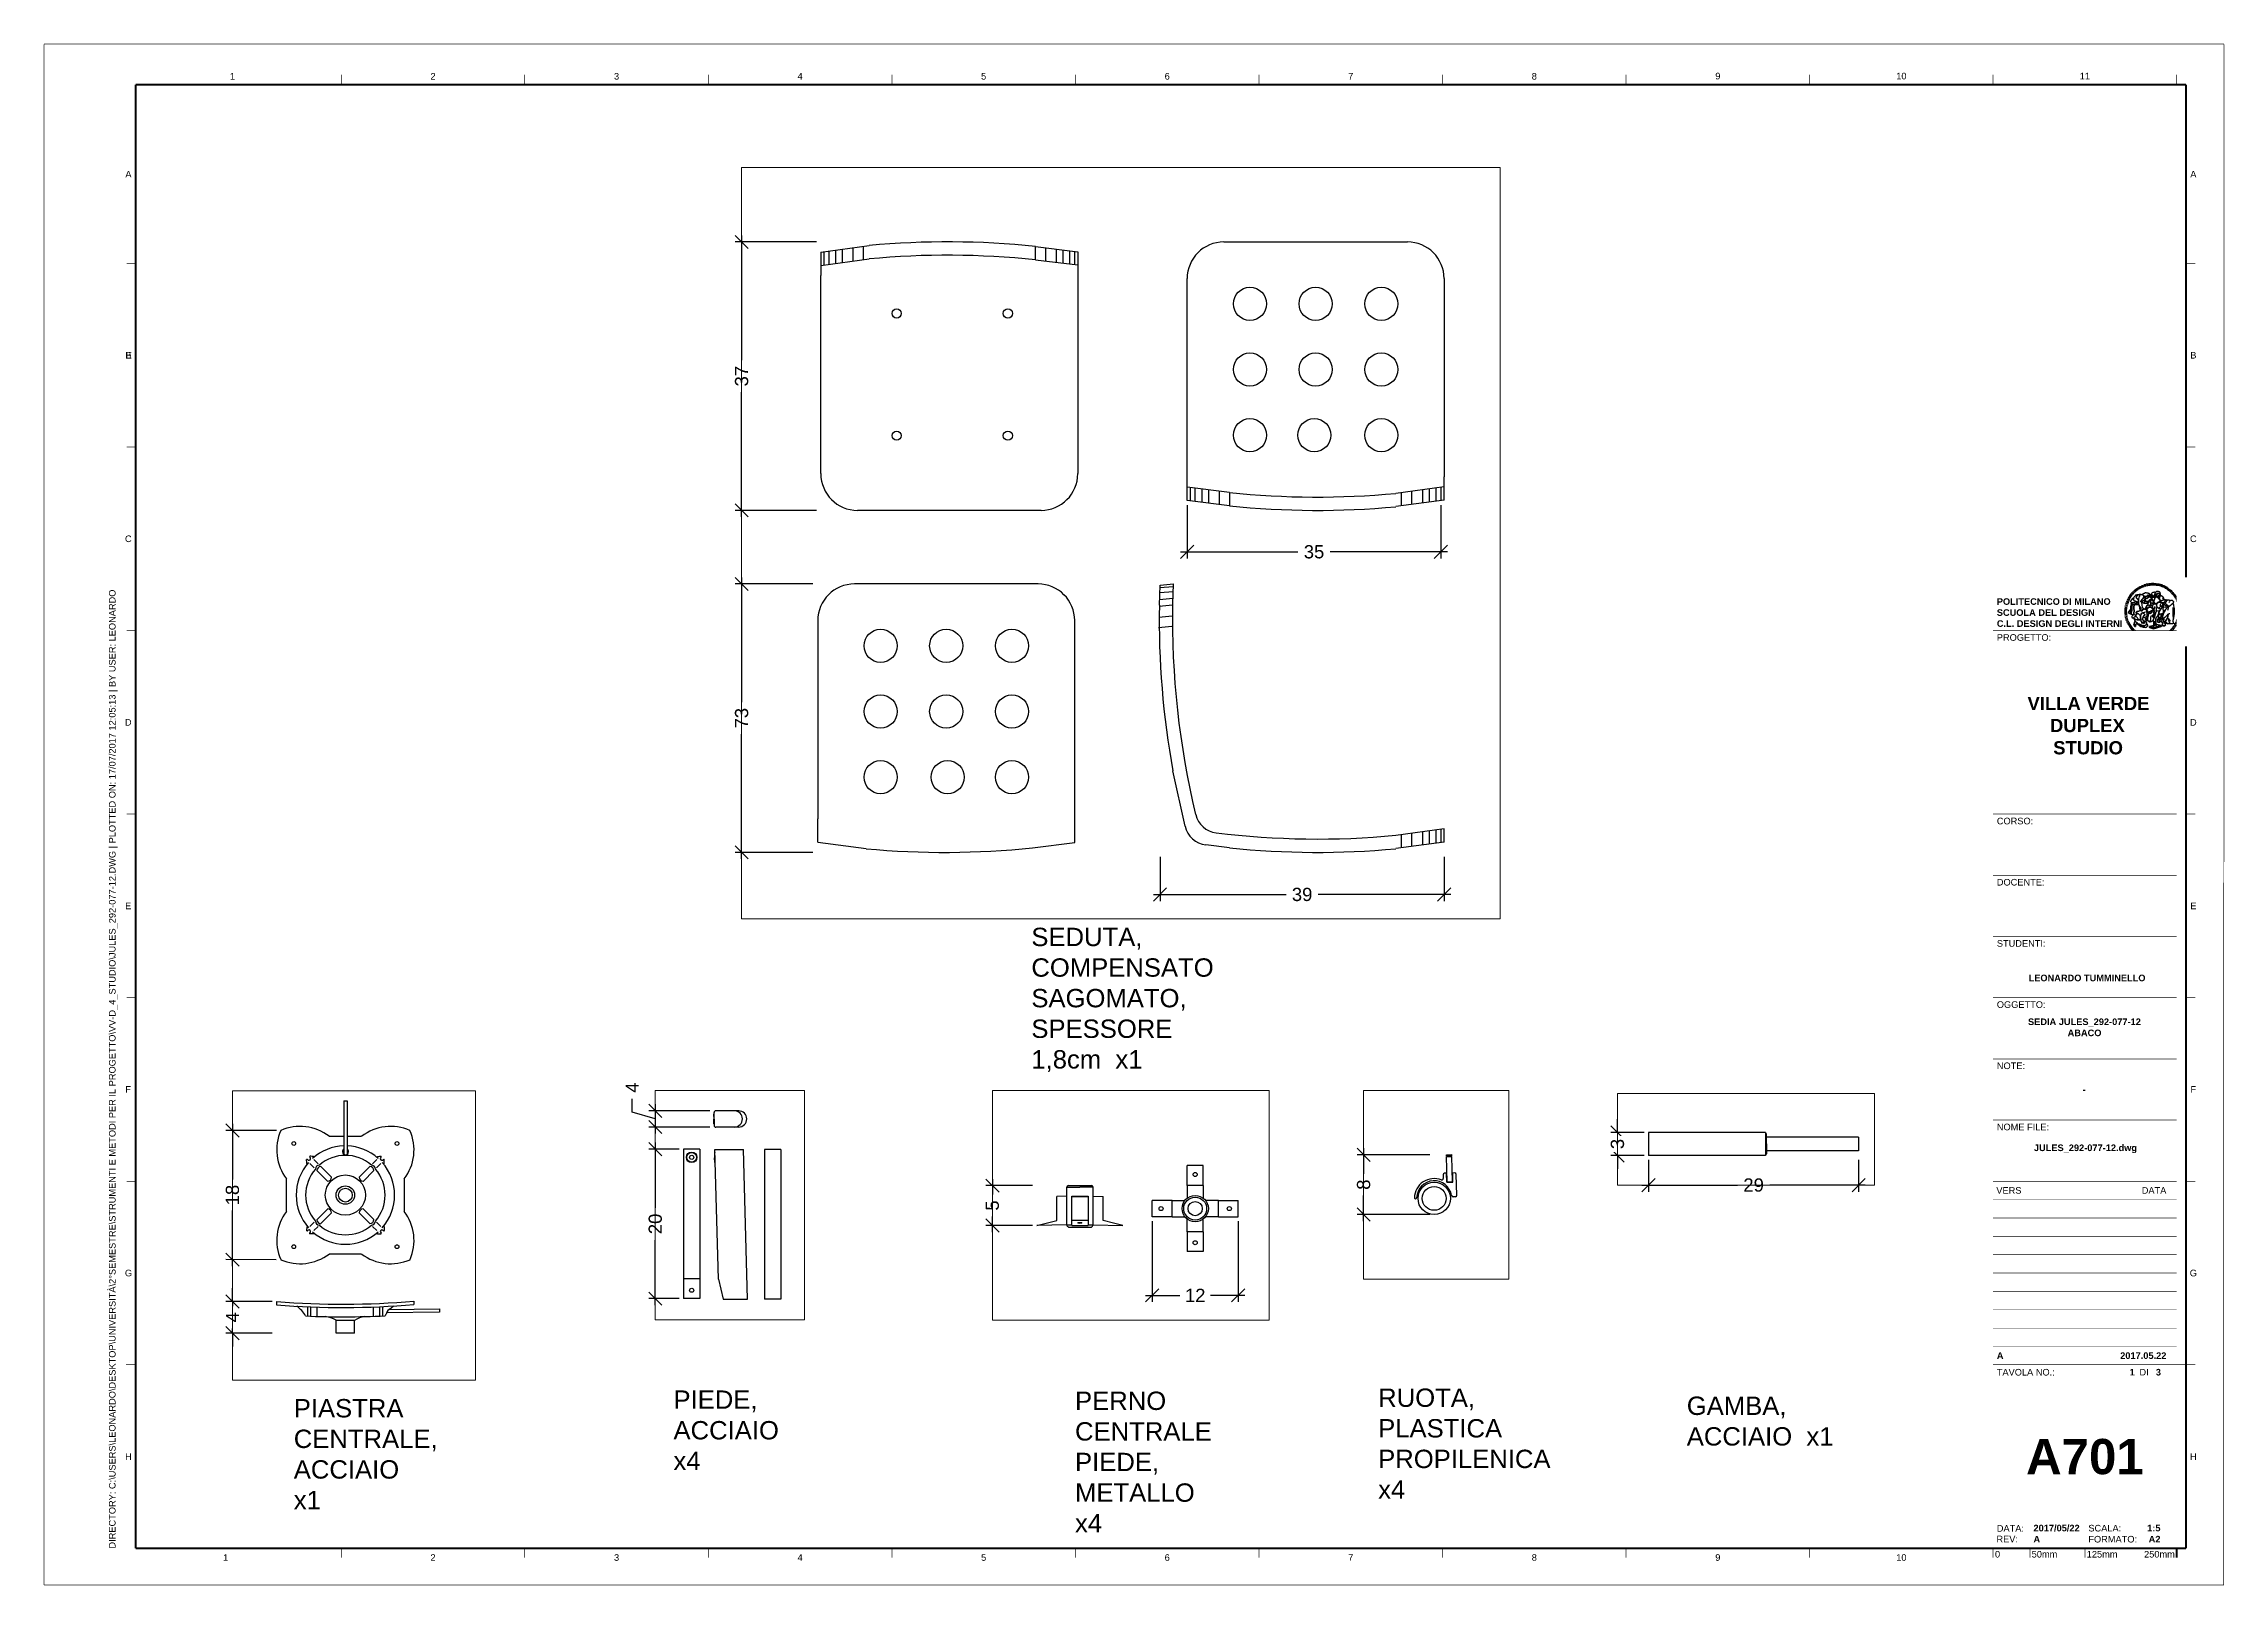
# Paper-space layout 'A701' of a CAD drawing. Header units: centimetres, sheet in millimetres. Extents: x -1 to 593, y -1 to 419.
# The model-space entities are those that its viewports show. They can reach past a viewport. Long polylines and large blocks are cut down to what shows.
import ezdxf
from ezdxf.enums import TextEntityAlignment as Align

# ---------------------------------------------------------------- set-up
doc = ezdxf.new("R2010")
doc.units = ezdxf.units.CM
doc.set_wipeout_variables(frame=1)
doc.layers.get('0').update_dxf_attribs({"color": 94})
doc.layers.add('A-ANNO-SYMB', color=3, linetype='Continuous', lineweight=18)
doc.layers.add('connessioni', color=40, linetype='Continuous', plot=False)
doc.layers.add('G-ANNO-NPLT', color=210, linetype='Continuous', plot=False)
for name, color, linetype in [('ferramenta', 211, 'Continuous'), ('G-ANNO-LOGO', 3, 'Continuous'), ('G-ANNO-TEXT', 3, 'Continuous'), ('G-ANNO-TTLB', 3, 'Continuous')]:
    doc.layers.add(name, color=color, linetype=linetype)
doc.styles.add('ARIAL', font='arial.ttf')
doc.styles.add('ARIAL-BOLD', font='')
doc.styles.add('E-ARIAL', font='arial.ttf')
doc.styles.get("Standard").update_dxf_attribs({"font": 'arial.ttf'})
doc.styles.get('ARIAL-BOLD').set_extended_font_data('Arial', bold=True)
doc.dimstyles.new('TICK_36', dxfattribs={"dimtxt": 3.6, "dimasz": 3.6, "dimexe": 1.8, "dimexo": 1.2, "dimgap": 1.8, "dimtad": 0, "dimdec": 0, "dimzin": 0, "dimdsep": 46, "dimtxsty": 'ARIAL', "dimblk": 'OBLIQUE', "dimcen": 1.8, "dimdle": 1.8, "dimclrd": 256, "dimclrt": 256, "dimadec": 0, "dimazin": 0, "dimtfac": 1, "dimtdec": 0, "dimtmove": 1, "dimatfit": 3, "dimldrblk": 'OPEN90', "dimfxl": 1, "dimtfill": 1, "dimtolj": 1, "dimtzin": 0, "dimarcsym": 0})

psp = doc.layouts.new('A701')

# ---------------------------------------------------------------- texts
at = {"layer": 'G-ANNO-TEXT', "style": 'ARIAL'}
for s, p in [('1', (50.63, 410.26)), ('2', (105.28, 410.26)), ('3', (155.28, 410.26)), ('4', (205.28, 410.26)), ('5', (255.28, 410.26)), ('6', (305.28, 410.26)), ('7', (355.28, 410.26)), ('8', (405.28, 410.26)), ('9', (455.28, 410.31)), ('10', (505.28, 410.31)), ('11', (555.28, 410.31)), ('A', (22.3, 383.59)), ('A', (584.82, 383.59)), ('B', (22.25, 334.27)), ('E', (22.37, 334.27)), ('B', (584.82, 334.27)), ('C', (22.27, 284.27)), ('C', (584.82, 284.27)), ('D', (22.24, 234.27)), ('D', (584.82, 234.27)), ('E', (22.24, 184.27)), ('E', (584.82, 184.27)), ('F', (22.21, 134.27)), ('F', (584.82, 134.27)), ('G', (22.32, 84.27)), ('G', (584.82, 84.27)), ('H', (22.3, 34.27)), ('H', (584.82, 34.27)), ('1', (48.78, 6.78)), ('2', (105.28, 6.78)), ('3', (155.28, 6.78)), ('4', (205.28, 6.78)), ('5', (255.28, 6.78)), ('6', (305.28, 6.78)), ('7', (355.28, 6.78)), ('8', (405.28, 6.78)), ('9', (455.28, 6.78)), ('10', (505.28, 6.78))]:
    psp.add_text(s, height=1.8, dxfattribs=at).set_placement(p, align=Align.MIDDLE_CENTER)
at = {"layer": 'G-ANNO-TEXT', "insert": (16.99, 9.22), "char_height": 1.8, "attachment_point": 1, "rotation": 90, "style": 'ARIAL'}
psp.add_mtext_dynamic_manual_height_columns('DIRECTORY: C:\\\\USERS\\\\LEONARDO\\\\DESKTOP\\\\UNIVERSITÀ\\\\2°SEMESTRE\\\\STRUMENTI E METODI PER IL PROGETTO\\\\VV-D_4_STUDIO\\\\JULES_292-077-12.DWG | PLOTTED ON: 17/07/2017 12:05:13 | BY USER: LEONARDO', width=412.209, gutter_width=9, heights=[0], dxfattribs=at)
at = {"layer": 'G-ANNO-TEXT', "char_height": 5, "attachment_point": 1}
for s, width, insert in [('SEDUTA,\\PCOMPENSATO SAGOMATO,\\PSPESSORE 1,8cm  x1', 58.8858, (268.27, 178.32)), ('PIASTRA\\PCENTRALE,\\PACCIAIO \\Px1', 40.3187, (67.34, 49.94)), ('PIEDE,\\PACCIAIO  \\Px4', 40.3187, (170.78, 52.28)), ('PERNO CENTRALE\\PPIEDE,\\PMETALLO  x4', 40.3187, (280.17, 51.97)), ('RUOTA,\\PPLASTICA PROPILENICA x4', 40.3187, (362.75, 52.81)), ('GAMBA,\\PACCIAIO  x1', 40.3187, (446.82, 50.61))]:
    psp.add_mtext_dynamic_manual_height_columns(s, width=width, gutter_width=1, heights=[0], dxfattribs=dict(at, insert=insert))

msp = doc.modelspace()

# ---------------------------------------------------------------- blocks, each defined once
blk = doc.blocks.new('logoPolimi')
for p, q in [((-1.49, 1.84), (-1.36, 1.68)), ((-1.41, 1.91), (-1.28, 1.74)), ((-1.32, 1.97), (-1.2, 1.8)), ((-1.22, 2.03), (-1.11, 1.85)), ((-1.13, 2.09), (-1.03, 1.9)), ((-1.03, 2.14), (-0.94, 1.95)), ((-0.93, 2.18), (-0.84, 1.99)), ((-0.83, 2.22), (-0.75, 2.03)), ((-0.72, 2.26), (-0.66, 2.06)), ((-0.61, 2.29), (-0.56, 2.09)), ((-0.51, 2.32), (-0.46, 2.11)), ((-0.4, 2.34), (-0.36, 2.13)), ((-0.29, 2.35), (-0.26, 2.14)), ((-0.18, 2.36), (-0.16, 2.15)), ((-0.07, 2.37), (-0.06, 2.16)), ((0.04, 2.37), (0.04, 2.16)), ((0.15, 2.36), (0.14, 2.16)), ((0.26, 2.36), (0.24, 2.15)), ((0.37, 2.34), (0.34, 2.13)), ((0.48, 2.32), (0.44, 2.12)), ((0.59, 2.3), (0.54, 2.09)), ((0.69, 2.27), (0.63, 2.07)), ((0.8, 2.23), (0.73, 2.03)), ((0.9, 2.19), (0.82, 2)), ((1, 2.15), (0.91, 1.96)), ((1.1, 2.1), (1, 1.91)), ((1.2, 2.04), (1.09, 1.86)), ((1.29, 1.99), (1.18, 1.81)), ((1.38, 1.92), (1.26, 1.75)), ((1.47, 1.86), (1.34, 1.69)), ((-2.37, 0.12), (-2.16, 0.11)), ((-2.37, 0.01), (-2.16, 0.01)), ((-2.36, 0.23), (-2.15, 0.21)), ((-2.35, 0.34), (-2.14, 0.31)), ((-2.33, 0.45), (-2.12, 0.41)), ((-2.3, 0.55), (-2.1, 0.51)), ((-2.28, 0.66), (-2.07, 0.6)), ((-2.24, 0.77), (-2.04, 0.7)), ((-2.2, 0.87), (-2.01, 0.79)), ((-2.16, 0.97), (-1.97, 0.89)), ((-2.11, 1.07), (-1.93, 0.98)), ((-2.06, 1.17), (-1.88, 1.07)), ((-2.01, 1.26), (-1.83, 1.15)), ((-1.94, 1.36), (-1.77, 1.24)), ((-1.88, 1.45), (-1.71, 1.32)), ((-1.84, 0.03), (-1.82, 0.35)), ((-1.81, 1.53), (-1.65, 1.4)), ((-1.74, 1.61), (-1.58, 1.47)), ((-1.73, 0.59), (-1.73, 0.59)), ((-1.73, 0.59), (-1.73, 0.59)), ((-1.66, 1.69), (-1.51, 1.54)), ((-1.65, 0.57), (-1.65, 0.57)), ((-1.59, 1.12), (-1.59, 1.12)), ((-1.58, 1.77), (-1.44, 1.61)), ((-1.51, 0.55), (-1.51, 0.55)), ((-1.51, 0.55), (-1.51, 0.55)), ((-1.31, 0.79), (-1.21, 0.75)), ((-1.21, 0.75), (-1.31, 0.79)), ((-1.21, 0.75), (-1.31, 0.79)), ((-1.21, 0.75), (-1.21, 0.75)), ((-1.21, 0.75), (-1.21, 0.75)), ((-1.19, 0.76), (-1.19, 0.76)), ((-1.19, 0.76), (-1.19, 0.76)), ((-1.17, 0.99), (-1.18, 0.99)), ((-1.18, 0.99), (-1.17, 0.99)), ((-1.16, 0.57), (-1.16, 0.57)), ((-1.16, 0.57), (-1.16, 0.57)), ((-1.1, 0.01), (-0.99, 0.06)), ((-0.99, 0.06), (-1.1, 0.01)), ((-0.99, 0.06), (-1.1, 0.01)), ((-0.99, 0.06), (-0.99, 0.06)), ((-0.99, 0.06), (-0.99, 0.06)), ((-0.97, 0.79), (-0.98, 0.79)), ((-0.89, 0.84), (-0.97, 0.79)), ((-0.97, 0.79), (-0.89, 0.84)), ((-0.96, 1.41), (-0.96, 1.41)), ((-0.96, 1.41), (-0.96, 1.41)), ((-0.89, 0.84), (-0.82, 0.87)), ((-0.82, 0.87), (-0.89, 0.84)), ((-0.89, 0.84), (-0.82, 0.87)), ((-0.88, 0.83), (-0.89, 0.84)), ((-0.85, 1.39), (-0.85, 1.39)), ((-0.85, 1.39), (-0.85, 1.39)), ((-0.84, 0.14), (-0.84, 0.14)), ((-0.77, 1.08), (-0.78, 1.08)), ((-0.78, 1.08), (-0.77, 1.08)), ((-0.61, 1.12), (-0.77, 1.08)), ((-0.77, 1.08), (-0.61, 1.12)), ((-0.77, 1.08), (-0.61, 1.12)), ((-0.75, 1.3), (-0.76, 1.29)), ((-0.76, 1.29), (-0.75, 1.3)), ((-0.65, 0.99), (-0.7, 0.96)), ((-0.69, 0.18), (-0.68, 0.18)), ((-0.66, 0.93), (-0.66, 0.93)), ((-0.66, 0.93), (-0.64, 0.93)), ((-0.66, 0.93), (-0.66, 0.93)), ((-0.66, 0.93), (-0.66, 0.93)), ((-0.63, 1.01), (-0.63, 1.01)), ((-0.63, 1.01), (-0.62, 1.01)), ((-0.63, 0.66), (-0.63, 0.66)), ((-0.6, 1.12), (-0.61, 1.12)), ((-0.61, 1.12), (-0.6, 1.12)), ((-0.61, 1.12), (-0.6, 1.12)), ((-0.61, 0.86), (-0.57, 0.85)), ((-0.57, 0.85), (-0.61, 0.86)), ((-0.61, 0.86), (-0.57, 0.85)), ((-0.53, 1.08), (-0.6, 1.12)), ((-0.6, 1.12), (-0.6, 1.11)), ((-0.6, 1.12), (-0.53, 1.08)), ((-0.57, 0.8), (-0.59, 0.8)), ((-0.57, 0.85), (-0.53, 0.84)), ((-0.57, 0.85), (-0.57, 0.85)), ((-0.57, 0.85), (-0.57, 0.85)), ((-0.57, 0.85), (-0.53, 0.84)), ((-0.56, 0.29), (-0.49, 0.48)), ((-0.56, 0.14), (-0.56, 0.29)), ((-0.5, 0.11), (-0.56, 0.14)), ((-0.53, 0.84), (-0.51, 0.84)), ((-0.53, 0.84), (-0.51, 0.84)), ((-0.53, 0.84), (-0.53, 0.84)), ((-0.51, 0.11), (-0.51, 0.11)), ((-0.51, 0.11), (-0.51, 0.11)), ((-0.34, 0.33), (-0.5, 0.11)), ((-0.49, 0.48), (-0.41, 0.55)), ((-0.42, 0.8), (-0.47, 0.79)), ((-0.42, 0.8), (-0.47, 0.79)), ((-0.47, 0.79), (-0.45, 0.76)), ((-0.47, 0.79), (-0.45, 0.76)), ((-0.45, 1.14), (-0.42, 1.11)), ((-0.42, 1.26), (-0.36, 1.22)), ((-0.41, 0.55), (-0.34, 0.49)), ((-0.4, 1.37), (-0.38, 1.38)), ((-0.39, 1.37), (-0.4, 1.37)), ((-0.35, 1.33), (-0.4, 1.37)), ((-0.39, 1.24), (-0.4, 1.23)), ((-0.38, 1.14), (-0.38, 1.14)), ((-0.34, 0.49), (-0.09, 0.48)), ((-0.16, 0.32), (-0.34, 0.33)), ((-0.14, 0.32), (-0.31, 0.34)), ((-0.28, 1.3), (-0.29, 1.3)), ((-0.28, 1.3), (-0.28, 1.3)), ((-0.16, 1.24), (-0.16, 1.25)), ((-0.16, 1.25), (-0.16, 1.25)), ((-0.16, 0.49), (-0.14, 0.64)), ((-0.06, 0.27), (-0.16, 0.32)), ((-0.1, 0.88), (-0.09, 0.87)), ((-0.08, 1.37), (-0.08, 1.38)), ((-0.08, 1.23), (-0.05, 1.21)), ((-0.05, 1.21), (-0.08, 1.23)), ((-0.08, 1.23), (-0.05, 1.21)), ((-0.03, 0.26), (-0.06, 0.27)), ((-0.05, 1.21), (-0.04, 1.21)), ((-0.04, 1.21), (-0.05, 1.21)), ((-0.04, 1.21), (-0.04, 1.21)), ((-0.04, 1.21), (-0.04, 1.21)), ((-0.04, 0.48), (-0.03, 0.26)), ((0.03, 1.15), (0.03, 1.15)), ((0.03, 0.66), (0.03, 0.67)), ((0.07, 0.58), (0.07, 0.57)), ((0.1, 1.18), (0.1, 1.18)), ((0.1, 0.84), (0.1, 0.84)), ((0.13, 1.32), (0.17, 1.19)), ((0.14, 0.71), (0.34, 0.65)), ((0.31, 0.56), (0.17, 0.63)), ((0.27, 1.61), (0.27, 1.61)), ((0.27, 1.61), (0.27, 1.61)), ((0.27, 1.61), (0.27, 1.61)), ((0.29, 1.29), (0.29, 1.29)), ((0.29, 1.29), (0.29, 1.29)), ((0.29, 1.29), (0.29, 1.29)), ((0.29, 1.29), (0.29, 1.29)), ((0.33, 0.49), (0.34, 0.49)), ((0.33, 0.03), (0.35, 0.03)), ((0.33, 0.03), (0.35, 0.03)), ((0.34, 0.65), (0.34, 0.64)), ((0.35, 0.03), (0.57, 0.06)), ((0.35, 0.03), (0.57, 0.06)), ((0.35, 0.03), (0.35, 0.03)), ((0.35, 0.03), (0.35, 0.03)), ((0.38, 1.36), (0.37, 1.35)), ((0.38, 0.34), (0.37, 0.34)), ((0.38, 0.34), (0.38, 0.34)), ((0.43, 0.67), (0.39, 0.64)), ((0.49, 1.05), (0.51, 1.13)), ((0.51, 1.13), (0.49, 1.05)), ((0.49, 1.05), (0.51, 1.13)), ((0.51, 1.31), (0.5, 1.29)), ((0.51, 1.13), (0.52, 1.23)), ((0.52, 1.23), (0.51, 1.23)), ((0.51, 1.23), (0.52, 1.23)), ((0.52, 1.23), (0.51, 1.13)), ((0.51, 1.13), (0.52, 1.23)), ((0.52, 1.24), (0.6, 1.37)), ((0.52, 1.23), (0.6, 1.36)), ((0.6, 1.36), (0.52, 1.23)), ((0.52, 1.23), (0.52, 1.23)), ((0.52, 1.23), (0.52, 1.24)), ((0.52, 1.23), (0.52, 1.23)), ((0.55, 1.07), (0.53, 1.06)), ((0.53, 1.04), (0.53, 1.06)), ((0.53, 1.05), (0.53, 1.04)), ((0.54, 0.3), (0.63, 0.32)), ((0.54, -0.08), (0.61, 0.06)), ((0.61, 0.06), (0.54, -0.08)), ((0.54, -0.08), (0.61, 0.06)), ((0.56, 0.19), (0.59, 0.21)), ((0.57, 1.07), (0.57, 1.07)), ((0.57, 1.07), (0.57, 1.07)), ((0.57, 1.07), (0.57, 1.07)), ((0.57, 1.07), (0.57, 1.07)), ((0.57, 1.07), (0.57, 1.07)), ((0.57, 1.07), (0.57, 1.07)), ((0.57, 1.07), (0.57, 1.07)), ((0.58, 0.3), (0.59, 0.29)), ((0.59, 0.78), (0.59, 0.79)), ((0.59, 0.79), (0.59, 0.79)), ((0.59, 0.79), (0.59, 0.79)), ((0.59, 0.79), (0.59, 0.78)), ((0.61, 0.06), (0.6, 0.07)), ((0.6, 0.07), (0.61, 0.06)), ((0.61, 0.06), (0.61, 0.07)), ((0.62, 0.21), (0.65, 0.22)), ((0.64, 1.37), (0.65, 1.37)), ((0.69, 0.86), (0.68, 0.86)), ((0.68, 0.86), (0.69, 0.86)), ((0.68, 0.76), (0.68, 0.76)), ((0.76, 0.26), (0.76, 0.26)), ((0.82, 0.35), (0.84, 0.36)), ((0.82, 0.35), (0.82, 0.35)), ((0.84, 0.36), (0.84, 0.37)), ((0.85, 0.34), (1.05, 0.35)), ((0.93, 1.05), (0.93, 1.05)), ((0.93, 1.05), (0.93, 1.05)), ((0.93, 1.05), (0.93, 1.04)), ((0.93, 1.05), (0.93, 1.05)), ((0.97, 0.66), (0.96, 0.66)), ((1.01, 0.97), (0.98, 0.96)), ((1.17, 0.96), (1.17, 0.95)), ((1.17, 0.95), (1.17, 0.95)), ((1.34, 0.37), (1.26, 0.04)), ((1.27, 0.37), (1.27, 0.38)), ((1.28, 0.95), (1.28, 0.95)), ((1.37, 0.73), (1.46, 0.81)), ((1.41, 0.4), (1.41, 0.41)), ((1.56, 1.79), (1.42, 1.63)), ((1.64, 1.71), (1.49, 1.56)), ((1.49, 0.9), (1.57, 0.92)), ((1.72, 1.63), (1.56, 1.49)), ((1.67, 0.6), (1.57, 0.53)), ((1.79, 1.55), (1.63, 1.41)), ((1.86, 1.47), (1.7, 1.34)), ((1.93, 1.38), (1.76, 1.26)), ((1.99, 1.29), (1.81, 1.17)), ((2.05, 1.19), (1.87, 1.09)), ((2.1, 1.1), (1.92, 1)), ((2.15, 1), (1.96, 0.91)), ((2.19, 0.9), (2, 0.82)), ((2.23, 0.79), (2.04, 0.72)), ((2.27, 0.69), (2.07, 0.63)), ((2.3, 0.58), (2.09, 0.53)), ((2.32, 0.47), (2.12, 0.43)), ((2.34, 0.37), (2.13, 0.33)), ((2.36, 0.26), (2.15, 0.23)), ((2.37, 0.15), (2.16, 0.13)), ((2.37, 0.04), (2.16, 0.03)), ((-2.37, -0.1), (-2.16, -0.09)), ((-2.36, -0.21), (-2.15, -0.19)), ((-2.35, -0.32), (-2.14, -0.29)), ((-2.33, -0.43), (-2.12, -0.39)), ((-2.31, -0.54), (-2.1, -0.49)), ((-2.28, -0.65), (-2.08, -0.59)), ((-2.25, -0.75), (-2.05, -0.69)), ((-2.21, -0.86), (-2.02, -0.78)), ((-2.17, -0.96), (-1.98, -0.87)), ((-2.12, -1.06), (-1.93, -0.96)), ((-2.07, -1.16), (-1.89, -1.05)), ((-2.04, -0.15), (-1.97, -0.2)), ((-2.01, -1.25), (-1.84, -1.14)), ((-1.95, -1.34), (-1.78, -1.22)), ((-1.89, -1.43), (-1.72, -1.31)), ((-1.82, -1.52), (-1.66, -1.38)), ((-1.75, -1.6), (-1.59, -1.46)), ((-1.67, -1.68), (-1.52, -1.53)), ((-1.58, -0.12), (-1.6, -0.18)), ((-1.6, -0.18), (-1.58, -0.28)), ((-1.57, -0.54), (-1.59, -0.54)), ((-1.59, -0.54), (-1.59, -0.54)), ((-1.59, -1.76), (-1.45, -1.6)), ((-1.56, -0.32), (-1.56, -0.31)), ((-1.56, -0.31), (-1.56, -0.31)), ((-1.53, -0.65), (-1.53, -0.65)), ((-1.53, -0.65), (-1.53, -0.65)), ((-1.51, -1.83), (-1.37, -1.67)), ((-1.48, -0.86), (-1.48, -0.85)), ((-1.42, -0.37), (-1.42, -0.37)), ((-1.42, -1.9), (-1.29, -1.73)), ((-1.38, -0.46), (-1.38, -0.46)), ((-1.33, -1.96), (-1.21, -1.79)), ((-1.31, -0.24), (-1.31, -0.23)), ((-1.31, -0.23), (-1.31, -0.24)), ((-1.23, -0.19), (-1.23, -0.19)), ((-1.23, -0.19), (-1.23, -0.19)), ((-1.23, -0.19), (-1.23, -0.19)), ((-1.23, -0.19), (-1.23, -0.19)), ((-1.01, -0.39), (-1.02, -0.39)), ((-1.02, -0.39), (-1.01, -0.39)), ((-1.02, -0.7), (-1.02, -0.7)), ((-1.02, -0.7), (-1.02, -0.7)), ((-1.02, -0.7), (-1.02, -0.7)), ((-0.79, -0.51), (-0.83, -0.58)), ((-0.83, -0.58), (-0.79, -0.51)), ((-0.83, -0.58), (-0.79, -0.51)), ((-0.78, -1.05), (-0.83, -0.94)), ((-0.83, -0.94), (-0.78, -1.05)), ((-0.83, -0.94), (-0.83, -0.94)), ((-0.83, -0.94), (-0.78, -1.05)), ((-0.82, -1.23), (-0.82, -1.23)), ((-0.82, -1.23), (-0.77, -1.23)), ((-0.77, -1.23), (-0.82, -1.23)), ((-0.82, -1.23), (-0.82, -1.23)), ((-0.77, -1.23), (-0.82, -1.23)), ((-0.75, -0.96), (-0.8, -0.89)), ((-0.8, -0.89), (-0.79, -0.92)), ((-0.79, -0.92), (-0.8, -0.89)), ((-0.8, -0.89), (-0.75, -0.96)), ((-0.79, -0.92), (-0.8, -0.89)), ((-0.8, -0.89), (-0.8, -0.89)), ((-0.8, -0.89), (-0.75, -0.96)), ((-0.79, -0.92), (-0.78, -0.95)), ((-0.78, -0.95), (-0.79, -0.92)), ((-0.78, -0.95), (-0.79, -0.92)), ((-0.77, -0.49), (-0.78, -0.48)), ((-0.78, -0.48), (-0.77, -0.49)), ((-0.78, -0.95), (-0.76, -1)), ((-0.76, -1), (-0.78, -0.95)), ((-0.76, -1), (-0.78, -0.95)), ((-0.71, -0.89), (-0.75, -0.87)), ((-0.75, -0.87), (-0.71, -0.89)), ((-0.75, -0.87), (-0.71, -0.89)), ((-0.72, -1.01), (-0.75, -0.96)), ((-0.75, -0.96), (-0.72, -1.01)), ((-0.75, -0.96), (-0.72, -1.01)), ((-0.64, -0.93), (-0.71, -0.89)), ((-0.71, -0.89), (-0.64, -0.93)), ((-0.71, -0.89), (-0.64, -0.93)), ((-0.66, -0.53), (-0.66, -0.53)), ((-0.66, -0.53), (-0.66, -0.53)), ((-0.66, -0.53), (-0.66, -0.53)), ((-0.39, -0.81), (-0.51, -0.69)), ((-0.51, -1.04), (-0.5, -1.04)), ((-0.48, -0.42), (-0.48, -0.42)), ((-0.48, -0.42), (-0.48, -0.42)), ((-0.48, -0.42), (-0.48, -0.42)), ((-0.41, -0.51), (-0.41, -0.51)), ((-0.38, -0.05), (-0.39, -0.12)), ((-0.39, -0.12), (-0.37, -0.1)), ((-0.35, -0.14), (-0.37, -0.08)), ((-0.37, -0.09), (-0.37, -0.09)), ((-0.33, -0.12), (-0.35, -0.14)), ((-0.32, -0.14), (-0.35, -0.14)), ((-0.35, -0.18), (-0.34, -0.22)), ((-0.34, -0.08), (-0.29, -0.16)), ((-0.34, -0.22), (-0.34, -0.22)), ((-0.27, -0.17), (-0.32, -0.14)), ((-0.25, -0.91), (-0.26, -0.9)), ((-0.26, -1.29), (0.1, -1.2)), ((0.1, -1.2), (-0.26, -1.29)), ((0.08, -1.4), (-0.26, -1.29)), ((-0.26, -1.29), (0.08, -1.4)), ((-0.26, -1.38), (-0.26, -1.29)), ((-0.26, -1.29), (-0.26, -1.29)), ((-0.26, -1.29), (-0.26, -1.38)), ((-0.26, -1.29), (0.08, -1.4)), ((-0.26, -1.29), (-0.26, -1.29)), ((0.08, -1.49), (-0.26, -1.38)), ((-0.26, -1.38), (0.09, -1.49)), ((-0.14, -0.15), (-0.16, -0.13)), ((-0.11, -0.04), (-0.12, -0.05)), ((-0.04, -0.41), (-0.01, -0.44)), ((-0.01, -0.44), (-0.04, -0.41)), ((-0.04, -0.41), (-0.01, -0.44)), ((0.07, -0.84), (0.07, -0.84)), ((0.07, -0.84), (0.07, -0.84)), ((0.1, -1.2), (0.08, -1.32)), ((0.08, -1.32), (0.13, -1.2)), ((0.08, -1.4), (0.72, -1.22)), ((0.72, -1.22), (0.08, -1.4)), ((0.08, -1.4), (0.72, -1.22)), ((0.72, -1.31), (0.08, -1.49)), ((0.08, -1.44), (0.08, -1.4)), ((0.08, -1.4), (0.08, -1.44)), ((0.08, -1.4), (0.08, -1.49)), ((0.08, -1.49), (0.08, -1.44)), ((0.08, -1.44), (0.08, -1.44)), ((0.08, -1.44), (0.08, -1.45)), ((0.08, -1.45), (0.08, -1.46)), ((0.08, -1.46), (0.08, -1.49)), ((0.1, -1.01), (0.09, -0.86)), ((0.1, -1.01), (0.09, -0.86)), ((0.09, -1.49), (0.72, -1.31)), ((0.1, -1.2), (0.12, -1.04)), ((0.12, -1.04), (0.1, -1.2)), ((0.13, -1.2), (0.1, -1.2)), ((0.1, -1.2), (0.13, -1.2)), ((0.13, -1.2), (0.1, -1.2)), ((0.1, -1.2), (0.1, -1.2)), ((0.11, -0.44), (0.11, -0.44)), ((0.11, -0.44), (0.11, -0.44)), ((0.12, -0.21), (0.12, -0.21)), ((0.12, -0.21), (0.12, -0.21)), ((0.12, -0.21), (0.12, -0.21)), ((0.12, -0.21), (0.12, -0.21)), ((0.12, -0.21), (0.12, -0.21)), ((0.12, -0.21), (0.12, -0.21)), ((0.12, -0.21), (0.12, -0.21)), ((0.12, -0.21), (0.12, -0.21)), ((0.12, -0.21), (0.12, -0.21)), ((0.12, -0.21), (0.12, -0.21)), ((0.12, -0.21), (0.12, -0.21)), ((0.12, -0.21), (0.12, -0.21)), ((0.12, -0.21), (0.12, -0.21)), ((0.12, -0.56), (0.14, -0.53)), ((0.14, -0.53), (0.12, -0.56)), ((0.12, -0.56), (0.14, -0.53)), ((0.12, -1.04), (0.12, -1.04)), ((0.12, -1.04), (0.12, -1.04)), ((0.12, -1.04), (0.12, -1.04)), ((0.21, -0.99), (0.13, -1.2)), ((0.13, -1.2), (0.21, -0.99)), ((0.36, -1.14), (0.13, -1.2)), ((0.13, -1.2), (0.26, -1.17)), ((0.14, -0.53), (0.16, -0.49)), ((0.16, -0.49), (0.14, -0.53)), ((0.14, -0.53), (0.16, -0.49)), ((0.16, -0.49), (0.16, -0.49)), ((0.16, -0.49), (0.16, -0.49)), ((0.28, -1.19), (0.21, -0.99)), ((0.21, -0.99), (0.31, -1.27)), ((0.24, -0.17), (0.24, -0.16)), ((0.24, -0.16), (0.24, -0.17)), ((0.25, -0.84), (0.25, -0.88)), ((0.25, -0.88), (0.25, -0.84)), ((0.25, -0.88), (0.25, -0.84)), ((0.25, -0.88), (0.29, -1.17)), ((0.26, -0.88), (0.25, -0.88)), ((0.31, -1.27), (0.25, -0.88)), ((0.26, -1.17), (0.28, -1.16)), ((0.28, -1.16), (0.36, -1.14)), ((0.29, -1.17), (0.28, -1.19)), ((0.36, -1.14), (0.72, -1.22)), ((0.72, -1.22), (0.36, -1.14)), ((0.49, -0.31), (0.49, -0.31)), ((0.49, -0.31), (0.49, -0.31)), ((0.5, -0.27), (0.5, -0.27)), ((0.51, -0.27), (0.51, -0.27)), ((0.72, -0.81), (0.75, -0.89)), ((0.72, -1.22), (0.72, -1.31)), ((0.72, -1.31), (0.72, -1.22)), ((0.74, -0.23), (0.74, -0.23)), ((0.74, -0.23), (0.75, -0.24)), ((0.75, -0.23), (0.75, -0.23)), ((0.86, -0.25), (0.82, -0.34)), ((0.87, -0.22), (0.86, -0.23)), ((0.87, -0.22), (0.86, -0.25)), ((0.96, -0.58), (0.96, -0.57)), ((1.05, -1.05), (1.04, -1.05)), ((1.28, -2), (1.17, -1.82)), ((1.37, -1.93), (1.25, -1.76)), ((1.31, -0.27), (1.3, -0.26)), ((1.3, -0.26), (1.3, -0.26)), ((1.3, -0.26), (1.3, -0.26)), ((1.3, -0.26), (1.31, -0.27)), ((1.3, -0.26), (1.3, -0.26)), ((1.46, -1.87), (1.33, -1.7)), ((1.54, -1.8), (1.41, -1.64)), ((1.63, -1.72), (1.48, -1.57)), ((1.71, -1.65), (1.55, -1.5)), ((1.78, -1.57), (1.62, -1.43)), ((1.85, -1.48), (1.69, -1.35)), ((1.92, -1.39), (1.75, -1.27)), ((1.98, -1.3), (1.81, -1.19)), ((2.04, -1.21), (1.86, -1.1)), ((2.09, -1.11), (1.91, -1.01)), ((2.14, -1.01), (1.95, -0.92)), ((2.19, -0.91), (1.99, -0.83)), ((2.23, -0.81), (2.03, -0.74)), ((2.26, -0.7), (2.06, -0.64)), ((2.29, -0.6), (2.09, -0.55)), ((2.32, -0.49), (2.11, -0.45)), ((2.34, -0.38), (2.13, -0.35)), ((2.35, -0.27), (2.15, -0.25)), ((2.37, -0.08), (2.16, -0.07)), ((2.36, -0.16), (2.16, -0.15)), ((-1.24, -2.02), (-1.13, -1.84)), ((-1.14, -2.08), (-1.04, -1.89)), ((-1.04, -2.13), (-0.95, -1.94)), ((-0.94, -2.18), (-0.86, -1.98)), ((-0.84, -2.22), (-0.77, -2.02)), ((-0.74, -2.25), (-0.67, -2.05)), ((-0.63, -2.29), (-0.57, -2.08)), ((-0.52, -2.31), (-0.48, -2.11)), ((-0.42, -2.33), (-0.38, -2.13)), ((-0.31, -2.35), (-0.28, -2.14)), ((-0.2, -2.36), (-0.18, -2.15)), ((-0.09, -2.37), (-0.08, -2.16)), ((0.03, -2.37), (0.02, -2.16)), ((0.14, -2.37), (0.12, -2.16)), ((0.25, -2.36), (0.22, -2.15)), ((0.35, -2.34), (0.32, -2.14)), ((0.46, -2.32), (0.42, -2.12)), ((0.57, -2.3), (0.52, -2.1)), ((0.68, -2.27), (0.62, -2.07)), ((0.78, -2.24), (0.71, -2.04)), ((0.89, -2.2), (0.81, -2)), ((0.99, -2.15), (0.9, -1.96)), ((1.09, -2.11), (0.99, -1.92)), ((1.19, -2.05), (1.08, -1.87))]:
    blk.add_line(p, q)
for points in [[(-1.9, 0.12), (-1.94, 0.02), (-2.05, -0.09), (-2.05, -0.09)], [(-1.86, 0.38), (-1.86, 0.38), (-1.87, 0.19), (-1.9, 0.12)], [(-1.76, 0.6), (-1.76, 0.6), (-1.84, 0.57), (-1.86, 0.38)], [(-1.86, -0.04), (-1.84, 0.02), (-1.84, 0.03), (-1.84, 0.03)], [(-1.82, 0.78), (-1.83, 0.8), (-1.85, 0.86), (-1.83, 0.88)], [(-1.82, 0.78), (-1.83, 0.8), (-1.85, 0.86), (-1.83, 0.88)], [(-1.83, 0.88), (-1.81, 0.9), (-1.76, 0.96), (-1.76, 0.96)], [(-1.83, 0.88), (-1.81, 0.9), (-1.76, 0.96), (-1.76, 0.96)], [(-1.76, 0.6), (-1.83, 0.7), (-1.78, 0.74), (-1.78, 0.74)], [(-1.78, 0.74), (-1.79, 0.74), (-1.83, 0.7), (-1.76, 0.6)], [(-1.78, 0.74), (-1.8, 0.76), (-1.81, 0.78), (-1.82, 0.78)], [(-1.78, 0.74), (-1.8, 0.76), (-1.81, 0.78), (-1.82, 0.78)], [(-1.82, 0.35), (-1.81, 0.5), (-1.73, 0.59), (-1.73, 0.59)], [(-1.82, -0.19), (-1.73, -0.07), (-1.75, 0.14), (-1.75, 0.3)], [(-1.75, 0.33), (-1.75, 0.17), (-1.73, -0.05), (-1.8, -0.17)], [(-1.78, 0.74), (-1.75, 0.72), (-1.72, 0.69), (-1.68, 0.7)], [(-1.68, 0.7), (-1.72, 0.69), (-1.75, 0.72), (-1.78, 0.74)], [(-1.68, 0.7), (-1.72, 0.69), (-1.75, 0.72), (-1.78, 0.74)], [(-1.78, 0.74), (-1.78, 0.74), (-1.78, 0.74), (-1.78, 0.74)], [(-1.76, 0.96), (-1.68, 1.1), (-1.59, 1.12), (-1.59, 1.12)], [(-1.76, 0.96), (-1.68, 1.1), (-1.6, 1.12), (-1.6, 1.12)], [(-1.73, 0.59), (-1.74, 0.59), (-1.75, 0.6), (-1.76, 0.6)], [(-1.73, 0.59), (-1.74, 0.59), (-1.75, 0.6), (-1.76, 0.6)], [(-1.75, 0.3), (-1.76, 0.47), (-1.65, 0.57), (-1.65, 0.57)], [(-1.65, 0.57), (-1.65, 0.57), (-1.76, 0.5), (-1.75, 0.33)], [(-1.65, 0.57), (-1.68, 0.58), (-1.7, 0.58), (-1.73, 0.59)], [(-1.65, 0.57), (-1.68, 0.58), (-1.7, 0.58), (-1.73, 0.59)], [(-1.5, 0.71), (-1.53, 0.74), (-1.61, 0.71), (-1.68, 0.7)], [(-1.68, 0.7), (-1.61, 0.71), (-1.53, 0.73), (-1.5, 0.71)], [(-1.5, 0.71), (-1.53, 0.73), (-1.61, 0.71), (-1.68, 0.7)], [(-1.51, 0.55), (-1.56, 0.56), (-1.61, 0.56), (-1.65, 0.57)], [(-1.65, 0.57), (-1.61, 0.56), (-1.56, 0.56), (-1.51, 0.55)], [(-1.51, 0.55), (-1.56, 0.56), (-1.61, 0.56), (-1.65, 0.57)], [(-1.59, 1.12), (-1.6, 1.06), (-1.61, 0.99), (-1.61, 0.97)], [(-1.61, 0.97), (-1.61, 0.99), (-1.6, 1.06), (-1.59, 1.12)], [(-1.61, 0.97), (-1.61, 0.99), (-1.6, 1.06), (-1.59, 1.12)], [(-1.61, 0.97), (-1.61, 0.95), (-1.56, 0.88), (-1.54, 0.87)], [(-1.54, 0.87), (-1.56, 0.88), (-1.61, 0.95), (-1.61, 0.97)], [(-1.54, 0.87), (-1.56, 0.88), (-1.61, 0.96), (-1.61, 0.97)], [(-1.59, 1.12), (-1.59, 1.13), (-1.59, 1.15), (-1.58, 1.16)], [(-1.59, 1.12), (-1.59, 1.13), (-1.59, 1.15), (-1.58, 1.16)], [(-1.58, 1.16), (-1.57, 1.21), (-1.52, 1.23), (-1.49, 1.25)], [(-1.58, 1.16), (-1.57, 1.21), (-1.52, 1.23), (-1.49, 1.25)], [(-1.58, 0.36), (-1.58, 0.48), (-1.51, 0.55), (-1.51, 0.55)], [(-1.51, 0.55), (-1.51, 0.55), (-1.58, 0.48), (-1.58, 0.36)], [(-1.51, 0.55), (-1.51, 0.55), (-1.58, 0.48), (-1.58, 0.36)], [(-1.55, 0.04), (-1.55, 0.08), (-1.58, 0.25), (-1.58, 0.36)], [(-1.58, 0.36), (-1.58, 0.25), (-1.55, 0.08), (-1.55, 0.04)], [(-1.58, 0.36), (-1.58, 0.25), (-1.55, 0.08), (-1.55, 0.04)], [(-1.58, -0.12), (-1.57, -0.06), (-1.55, 0.02), (-1.55, 0.04)], [(-1.55, 0.04), (-1.55, 0.02), (-1.57, -0.06), (-1.58, -0.12)], [(-1.55, 0.04), (-1.55, 0.02), (-1.56, -0.04), (-1.57, -0.1)], [(-1.54, 0.87), (-1.52, 0.85), (-1.47, 0.83), (-1.44, 0.83)], [(-1.44, 0.83), (-1.47, 0.83), (-1.52, 0.85), (-1.54, 0.87)], [(-1.45, 0.83), (-1.47, 0.83), (-1.52, 0.85), (-1.54, 0.87)], [(-1.51, 0.55), (-1.33, 0.54), (-1.16, 0.57), (-1.16, 0.57)], [(-1.16, 0.57), (-1.16, 0.57), (-1.33, 0.54), (-1.51, 0.55)], [(-1.16, 0.57), (-1.16, 0.57), (-1.33, 0.54), (-1.51, 0.55)], [(-1.5, 0.71), (-1.46, 0.68), (-1.4, 0.62), (-1.33, 0.66)], [(-1.33, 0.66), (-1.4, 0.62), (-1.46, 0.68), (-1.5, 0.71)], [(-1.33, 0.66), (-1.4, 0.62), (-1.46, 0.68), (-1.5, 0.71)], [(-1.49, 1.25), (-1.46, 1.26), (-1.42, 1.33), (-1.39, 1.36)], [(-1.49, 1.25), (-1.46, 1.27), (-1.43, 1.34), (-1.39, 1.36)], [(-1.31, 0.79), (-1.33, 0.79), (-1.42, 0.83), (-1.45, 0.83)], [(-1.44, 0.83), (-1.42, 0.83), (-1.33, 0.79), (-1.31, 0.79)], [(-1.31, 0.79), (-1.33, 0.79), (-1.42, 0.83), (-1.44, 0.83)], [(-1.35, 1.1), (-1.4, 1.17), (-1.36, 1.23), (-1.29, 1.31)], [(-1.29, 1.31), (-1.36, 1.23), (-1.4, 1.17), (-1.35, 1.1)], [(-1.35, 1.1), (-1.4, 1.17), (-1.36, 1.23), (-1.29, 1.31)], [(-1.39, 1.36), (-1.35, 1.38), (-1.26, 1.4), (-1.19, 1.41)], [(-1.39, 1.36), (-1.35, 1.38), (-1.26, 1.4), (-1.19, 1.41)], [(-1.18, 0.99), (-1.24, 0.97), (-1.3, 1.03), (-1.35, 1.1)], [(-1.35, 1.1), (-1.3, 1.03), (-1.24, 0.97), (-1.18, 0.99)], [(-1.18, 1), (-1.24, 0.97), (-1.3, 1.03), (-1.35, 1.1)], [(-1.33, 0.66), (-1.28, 0.7), (-1.23, 0.73), (-1.21, 0.75)], [(-1.21, 0.75), (-1.23, 0.73), (-1.28, 0.7), (-1.33, 0.66)], [(-1.21, 0.75), (-1.23, 0.73), (-1.28, 0.7), (-1.33, 0.66)], [(-1.29, 1.31), (-1.22, 1.39), (-1.01, 1.41), (-0.96, 1.41)], [(-0.96, 1.41), (-1.01, 1.41), (-1.22, 1.39), (-1.29, 1.31)], [(-1.29, 1.31), (-1.22, 1.39), (-1.01, 1.41), (-0.96, 1.41)], [(-1.24, -0.02), (-1.21, -0.01), (-1.1, 0.01), (-1.1, 0.01)], [(-1.1, 0.01), (-1.1, 0.01), (-1.21, -0.01), (-1.24, -0.02)], [(-1.1, 0.01), (-1.1, 0.01), (-1.21, -0.01), (-1.24, -0.02)], [(-1.21, 0.75), (-1.2, 0.75), (-1.19, 0.76), (-1.19, 0.76)], [(-1.19, 0.76), (-1.19, 0.76), (-1.2, 0.75), (-1.21, 0.75)], [(-1.19, 0.76), (-1.19, 0.76), (-1.2, 0.76), (-1.21, 0.75)], [(-1.19, 1.41), (-1.11, 1.43), (-0.97, 1.41), (-0.97, 1.41)], [(-1.19, 1.41), (-1.12, 1.43), (-0.98, 1.41), (-0.98, 1.41)], [(-1.19, 0.76), (-1.19, 0.77), (-1.18, 0.78), (-1.18, 0.79)], [(-1.18, 0.79), (-1.18, 0.78), (-1.19, 0.77), (-1.19, 0.76)], [(-1.19, 0.76), (-1.19, 0.77), (-1.19, 0.78), (-1.18, 0.79)], [(-1.18, 0.68), (-1.18, 0.68), (-1.19, 0.71), (-1.19, 0.76)], [(-1.19, 0.76), (-1.19, 0.71), (-1.18, 0.68), (-1.18, 0.68)], [(-1.18, 0.68), (-1.18, 0.68), (-1.19, 0.71), (-1.19, 0.76)], [(-1.18, 0.97), (-1.18, 0.97), (-1.18, 0.98), (-1.17, 0.99)], [(-1.17, 0.99), (-1.18, 0.98), (-1.18, 0.97), (-1.18, 0.97)], [(-1.18, 0.97), (-1.18, 0.97), (-1.18, 0.98), (-1.17, 0.99)], [(-1.18, 0.79), (-1.17, 0.86), (-1.18, 0.95), (-1.18, 0.97)], [(-1.18, 0.97), (-1.18, 0.95), (-1.17, 0.86), (-1.18, 0.79)], [(-1.18, 0.79), (-1.17, 0.86), (-1.18, 0.95), (-1.18, 0.97)], [(-1.16, 0.57), (-1.17, 0.6), (-1.18, 0.64), (-1.18, 0.68)], [(-1.18, 0.68), (-1.18, 0.64), (-1.17, 0.6), (-1.16, 0.57)], [(-1.16, 0.57), (-1.17, 0.6), (-1.18, 0.64), (-1.18, 0.68)], [(-1.17, 0.99), (-1.17, 1.03), (-1.16, 1.09), (-1.14, 1.13)], [(-1.09, 0.42), (-1.1, 0.44), (-1.14, 0.48), (-1.16, 0.57)], [(-1.16, 0.57), (-1.14, 0.48), (-1.1, 0.44), (-1.09, 0.42)], [(-1.09, 0.42), (-1.1, 0.44), (-1.14, 0.48), (-1.16, 0.57)], [(-1.14, 1.13), (-1.12, 1.18), (-1.05, 1.31), (-1.05, 1.31)], [(-1.12, 0.46), (-1.12, 0.46), (-1.13, 0.38), (-1.11, 0.26)], [(-1.11, 0.26), (-1.08, 0.14), (-1.05, 0.03), (-1.05, 0.03)], [(-1.02, 0.32), (-1.02, 0.32), (-1.08, 0.4), (-1.09, 0.42)], [(-1.09, 0.42), (-1.08, 0.4), (-1.02, 0.32), (-1.02, 0.32)], [(-1.02, 0.32), (-1.02, 0.32), (-1.08, 0.4), (-1.09, 0.42)], [(-0.98, 0.2), (-0.98, 0.21), (-1.02, 0.32), (-1.02, 0.32)], [(-1.02, 0.32), (-1.02, 0.32), (-0.98, 0.21), (-0.98, 0.2)], [(-0.98, 0.2), (-0.98, 0.21), (-1.02, 0.32), (-1.02, 0.32)], [(-1.01, 0.12), (-1, 0.16), (-0.98, 0.19), (-0.98, 0.2)], [(-0.98, 0.2), (-0.98, 0.19), (-1, 0.16), (-1.01, 0.12)], [(-1.01, 0.12), (-1, 0.16), (-0.98, 0.19), (-0.98, 0.2)], [(-0.99, 0.06), (-1, 0.07), (-1.01, 0.1), (-1.01, 0.12)], [(-1.01, 0.12), (-1.01, 0.1), (-1, 0.07), (-0.99, 0.06)], [(-0.99, 0.06), (-1, 0.07), (-1.01, 0.1), (-1.01, 0.12)], [(-0.99, 0.06), (-0.99, 0.06), (-0.99, 0.06), (-0.98, 0.05)], [(-0.98, 0.05), (-0.99, 0.06), (-0.99, 0.06), (-0.99, 0.06)], [(-0.99, 0.05), (-0.99, 0.06), (-0.99, 0.06), (-0.99, 0.06)], [(-0.95, 0.02), (-0.96, 0.03), (-0.97, 0.04), (-0.99, 0.05)], [(-0.98, 1.41), (-0.98, 1.41), (-0.97, 1.41), (-0.96, 1.41)], [(-0.98, 0.81), (-0.94, 0.85), (-0.92, 0.93), (-0.91, 0.97)], [(-0.91, 0.97), (-0.92, 0.93), (-0.94, 0.85), (-0.98, 0.81)], [(-0.91, 0.97), (-0.92, 0.93), (-0.94, 0.85), (-0.98, 0.81)], [(-0.98, 0.79), (-0.98, 0.81), (-0.98, 0.81), (-0.98, 0.81)], [(-0.98, 0.81), (-0.98, 0.81), (-0.98, 0.81), (-0.98, 0.79)], [(-0.98, 0.81), (-0.98, 0.81), (-0.98, 0.81), (-0.98, 0.79)], [(-0.98, 0.79), (-0.98, 0.79), (-0.98, 0.78), (-0.97, 0.77)], [(-0.98, 0.79), (-0.98, 0.79), (-0.98, 0.78), (-0.97, 0.77)], [(-0.98, 0.05), (-0.97, 0.04), (-0.96, 0.03), (-0.95, 0.02)], [(-0.95, 0.02), (-0.96, 0.03), (-0.97, 0.04), (-0.98, 0.05)], [(-0.97, 1.41), (-0.97, 1.41), (-0.97, 1.41), (-0.96, 1.41)], [(-0.97, 0.77), (-0.96, 0.74), (-0.91, 0.64), (-0.91, 0.57)], [(-0.97, 0.77), (-0.96, 0.74), (-0.91, 0.64), (-0.91, 0.57)], [(-0.96, 1.41), (-0.94, 1.41), (-0.9, 1.41), (-0.85, 1.39)], [(-0.96, 1.41), (-0.94, 1.41), (-0.9, 1.41), (-0.85, 1.39)], [(-0.95, 0.02), (-0.94, 0.01), (-0.92, 0.01), (-0.9, 0.01)], [(-0.9, 0.01), (-0.92, 0.01), (-0.94, 0.01), (-0.95, 0.02)], [(-0.91, 0.01), (-0.92, 0.01), (-0.94, 0.01), (-0.95, 0.02)], [(-0.91, 0.97), (-0.89, 1), (-0.87, 1.01), (-0.84, 1.02)], [(-0.84, 1.02), (-0.87, 1.01), (-0.89, 1), (-0.91, 0.97)], [(-0.84, 1.02), (-0.87, 1.01), (-0.89, 1.01), (-0.91, 0.97)], [(-0.91, 0.57), (-0.91, 0.5), (-0.9, 0.43), (-0.88, 0.37)], [(-0.91, 0.57), (-0.91, 0.5), (-0.9, 0.43), (-0.88, 0.37)], [(-0.87, 0.03), (-0.87, 0.03), (-0.89, 0.01), (-0.91, 0.01)], [(-0.9, 0.01), (-0.89, 0.01), (-0.87, 0.03), (-0.87, 0.03)], [(-0.87, 0.03), (-0.87, 0.03), (-0.89, 0.01), (-0.9, 0.01)], [(-0.88, 0.84), (-0.88, 0.84), (-0.89, 0.79), (-0.88, 0.77)], [(-0.88, 0.77), (-0.89, 0.79), (-0.88, 0.83), (-0.88, 0.83)], [(-0.74, 0.66), (-0.85, 0.67), (-0.88, 0.77), (-0.88, 0.77)], [(-0.88, 0.77), (-0.88, 0.77), (-0.85, 0.67), (-0.74, 0.66)], [(-0.88, 0.37), (-0.86, 0.32), (-0.83, 0.25), (-0.82, 0.25)], [(-0.88, 0.37), (-0.86, 0.32), (-0.83, 0.25), (-0.82, 0.25)], [(-0.87, 0.03), (-0.86, 0.03), (-0.86, 0.05), (-0.86, 0.06)], [(-0.86, 0.06), (-0.86, 0.05), (-0.86, 0.03), (-0.87, 0.03)], [(-0.86, 0.06), (-0.86, 0.05), (-0.86, 0.03), (-0.87, 0.03)], [(-0.85, 1.39), (-0.86, 1.42), (-0.8, 1.45), (-0.8, 1.46)], [(-0.85, 1.39), (-0.86, 1.42), (-0.83, 1.44), (-0.82, 1.45)], [(-0.86, 0.06), (-0.86, 0.07), (-0.86, 0.1), (-0.85, 0.11)], [(-0.85, 0.11), (-0.86, 0.1), (-0.86, 0.07), (-0.86, 0.06)], [(-0.85, 0.11), (-0.86, 0.1), (-0.86, 0.07), (-0.86, 0.06)], [(-0.81, 1.36), (-0.83, 1.37), (-0.84, 1.38), (-0.85, 1.39)], [(-0.85, 1.39), (-0.84, 1.38), (-0.83, 1.37), (-0.81, 1.36)], [(-0.85, 1.39), (-0.84, 1.38), (-0.83, 1.37), (-0.81, 1.36)], [(-0.85, 0.11), (-0.85, 0.12), (-0.84, 0.14), (-0.84, 0.14)], [(-0.84, 0.14), (-0.84, 0.14), (-0.85, 0.12), (-0.85, 0.11)], [(-0.84, 0.14), (-0.84, 0.14), (-0.85, 0.12), (-0.85, 0.11)], [(-0.84, 1.02), (-0.83, 1.03), (-0.81, 1.05), (-0.78, 1.08)], [(-0.78, 1.08), (-0.81, 1.05), (-0.83, 1.03), (-0.84, 1.02)], [(-0.78, 1.08), (-0.81, 1.05), (-0.83, 1.03), (-0.84, 1.02)], [(-0.84, 0.14), (-0.83, 0.15), (-0.81, 0.16), (-0.81, 0.16)], [(-0.81, 0.16), (-0.81, 0.16), (-0.83, 0.15), (-0.84, 0.14)], [(-0.81, 0.16), (-0.81, 0.16), (-0.84, 0.15), (-0.84, 0.14)], [(-0.84, 0.15), (-0.84, 0.15), (-0.84, 0.15), (-0.84, 0.14)], [(-0.84, 0.14), (-0.84, 0.14), (-0.84, 0.14), (-0.84, 0.14)], [(-0.84, 0.14), (-0.84, 0.14), (-0.84, 0.14), (-0.84, 0.14)], [(-0.84, 0.14), (-0.84, 0.14), (-0.84, 0.14), (-0.84, 0.14)], [(-0.82, 1.45), (-0.82, 1.45), (-0.8, 1.45), (-0.8, 1.45)], [(-0.82, 0.87), (-0.82, 0.87), (-0.72, 0.91), (-0.66, 0.93)], [(-0.66, 0.93), (-0.72, 0.91), (-0.82, 0.87), (-0.82, 0.87)], [(-0.82, 0.87), (-0.82, 0.87), (-0.72, 0.91), (-0.66, 0.93)], [(-0.82, 0.25), (-0.8, 0.25), (-0.77, 0.24), (-0.77, 0.23)], [(-0.82, 0.25), (-0.8, 0.25), (-0.78, 0.24), (-0.77, 0.23)], [(-0.76, 1.29), (-0.77, 1.32), (-0.79, 1.34), (-0.81, 1.36)], [(-0.81, 1.36), (-0.79, 1.34), (-0.77, 1.32), (-0.76, 1.29)], [(-0.81, 1.36), (-0.79, 1.34), (-0.77, 1.32), (-0.76, 1.3)], [(-0.81, 0.16), (-0.8, 0.17), (-0.8, 0.17), (-0.79, 0.18)], [(-0.79, 0.18), (-0.8, 0.17), (-0.8, 0.17), (-0.81, 0.16)], [(-0.79, 0.18), (-0.8, 0.17), (-0.8, 0.17), (-0.81, 0.16)], [(-0.8, 1.46), (-0.8, 1.49), (-0.69, 1.51), (-0.69, 1.51)], [(-0.8, 1.46), (-0.8, 1.49), (-0.75, 1.49), (-0.75, 1.49)], [(-0.8, 1.45), (-0.8, 1.45), (-0.8, 1.46), (-0.8, 1.46)], [(-0.79, 0.18), (-0.78, 0.18), (-0.77, 0.16), (-0.77, 0.16)], [(-0.77, 0.16), (-0.77, 0.16), (-0.78, 0.18), (-0.79, 0.18)], [(-0.77, 0.16), (-0.77, 0.16), (-0.78, 0.18), (-0.79, 0.18)], [(-0.78, 1.08), (-0.77, 1.1), (-0.76, 1.13), (-0.75, 1.16)], [(-0.75, 1.16), (-0.76, 1.13), (-0.77, 1.1), (-0.78, 1.08)], [(-0.75, 1.16), (-0.76, 1.13), (-0.77, 1.1), (-0.78, 1.08)], [(-0.77, 0.23), (-0.76, 0.22), (-0.72, 0.2), (-0.71, 0.2)], [(-0.77, 0.23), (-0.76, 0.22), (-0.72, 0.2), (-0.71, 0.2)], [(-0.77, 0.16), (-0.77, 0.16), (-0.74, 0.16), (-0.7, 0.17)], [(-0.7, 0.17), (-0.74, 0.16), (-0.77, 0.16), (-0.77, 0.16)], [(-0.7, 0.17), (-0.74, 0.16), (-0.77, 0.16), (-0.77, 0.16)], [(-0.76, 1.3), (-0.74, 1.25), (-0.73, 1.2), (-0.75, 1.16)], [(-0.75, 1.16), (-0.73, 1.2), (-0.74, 1.25), (-0.76, 1.29)], [(-0.76, 1.29), (-0.74, 1.25), (-0.73, 1.2), (-0.75, 1.16)], [(-0.75, 1.49), (-0.75, 1.52), (-0.69, 1.51), (-0.69, 1.51)], [(-0.7, 1.26), (-0.7, 1.28), (-0.73, 1.28), (-0.75, 1.3)], [(-0.75, 1.3), (-0.73, 1.28), (-0.7, 1.28), (-0.7, 1.26)], [(-0.71, 1.24), (-0.72, 1.25), (-0.73, 1.27), (-0.75, 1.28)], [(-0.63, 0.66), (-0.63, 0.66), (-0.73, 0.66), (-0.74, 0.66)], [(-0.74, 0.66), (-0.73, 0.66), (-0.63, 0.66), (-0.63, 0.66)], [(-0.65, 1.23), (-0.67, 1.24), (-0.71, 1.23), (-0.71, 1.24)], [(-0.71, 0.2), (-0.7, 0.2), (-0.69, 0.19), (-0.69, 0.18)], [(-0.71, 0.2), (-0.7, 0.2), (-0.69, 0.19), (-0.69, 0.18)], [(-0.65, 1.23), (-0.67, 1.24), (-0.7, 1.25), (-0.7, 1.26)], [(-0.7, 1.26), (-0.7, 1.25), (-0.67, 1.24), (-0.65, 1.23)], [(-0.7, 0.17), (-0.69, 0.17), (-0.68, 0.18), (-0.69, 0.18)], [(-0.69, 0.18), (-0.68, 0.18), (-0.69, 0.17), (-0.7, 0.17)], [(-0.69, 0.18), (-0.68, 0.18), (-0.69, 0.17), (-0.7, 0.17)], [(-0.69, 1.51), (-0.69, 1.59), (-0.51, 1.55), (-0.51, 1.55)], [(-0.69, 1.51), (-0.66, 1.55), (-0.66, 1.55), (-0.66, 1.55)], [(-0.66, 0.67), (-0.69, 0.69), (-0.68, 0.72), (-0.68, 0.76)], [(-0.68, 0.76), (-0.68, 0.72), (-0.69, 0.69), (-0.66, 0.67)], [(-0.66, 0.68), (-0.69, 0.69), (-0.68, 0.72), (-0.68, 0.76)], [(-0.68, 0.76), (-0.68, 0.79), (-0.67, 0.82), (-0.66, 0.83)], [(-0.66, 0.83), (-0.67, 0.82), (-0.68, 0.79), (-0.68, 0.76)], [(-0.68, 0.76), (-0.68, 0.79), (-0.67, 0.82), (-0.66, 0.83)], [(-0.68, 0.18), (-0.68, 0.18), (-0.56, 0.15), (-0.51, 0.11)], [(-0.68, 0.18), (-0.68, 0.18), (-0.56, 0.15), (-0.51, 0.11)], [(-0.66, 1.55), (-0.63, 1.57), (-0.51, 1.55), (-0.51, 1.55)], [(-0.62, 0.95), (-0.63, 0.95), (-0.64, 0.94), (-0.66, 0.93)], [(-0.66, 0.93), (-0.64, 0.94), (-0.63, 0.95), (-0.62, 0.95)], [(-0.66, 0.83), (-0.65, 0.85), (-0.61, 0.86), (-0.61, 0.86)], [(-0.61, 0.86), (-0.61, 0.86), (-0.65, 0.84), (-0.66, 0.83)], [(-0.66, 0.83), (-0.65, 0.84), (-0.61, 0.86), (-0.61, 0.86)], [(-0.63, 0.66), (-0.64, 0.67), (-0.65, 0.67), (-0.66, 0.68)], [(-0.63, 0.66), (-0.64, 0.67), (-0.65, 0.67), (-0.66, 0.67)], [(-0.66, 0.67), (-0.65, 0.67), (-0.64, 0.67), (-0.63, 0.66)], [(-0.59, 1.24), (-0.6, 1.23), (-0.63, 1.22), (-0.65, 1.23)], [(-0.65, 1.23), (-0.63, 1.22), (-0.6, 1.23), (-0.59, 1.24)], [(-0.56, 1.24), (-0.56, 1.24), (-0.63, 1.22), (-0.65, 1.23)], [(-0.63, 1.01), (-0.63, 1.01), (-0.64, 1), (-0.65, 0.99)], [(-0.64, 0.93), (-0.64, 0.93), (-0.58, 0.88), (-0.57, 0.85)], [(-0.64, 0.93), (-0.64, 0.93), (-0.58, 0.88), (-0.57, 0.85)], [(-0.6, 1.11), (-0.6, 1.11), (-0.59, 1.05), (-0.63, 1.01)], [(-0.6, 1.11), (-0.6, 1.11), (-0.59, 1.05), (-0.63, 1.01)], [(-0.5, 0.65), (-0.55, 0.61), (-0.6, 0.64), (-0.63, 0.66)], [(-0.5, 0.65), (-0.55, 0.61), (-0.6, 0.64), (-0.63, 0.66)], [(-0.62, 1.01), (-0.62, 1.01), (-0.62, 0.97), (-0.62, 0.95)], [(-0.62, 0.95), (-0.62, 0.97), (-0.62, 1.01), (-0.62, 1.01)], [(-0.56, 1.24), (-0.56, 1.24), (-0.57, 1.25), (-0.59, 1.24)], [(-0.59, 1.24), (-0.57, 1.25), (-0.56, 1.24), (-0.56, 1.24)], [(-0.41, 0.55), (-0.41, 0.55), (-0.59, 0.44), (-0.56, 0.15)], [(-0.52, 0.81), (-0.53, 0.8), (-0.56, 0.79), (-0.57, 0.8)], [(-0.57, 0.01), (-0.57, 0.01), (-0.38, -0.06), (-0.35, -0.15)], [(-0.49, 1.27), (-0.5, 1.26), (-0.53, 1.24), (-0.56, 1.24)], [(-0.52, 1.26), (-0.53, 1.26), (-0.54, 1.22), (-0.56, 1.24)], [(-0.56, 1.24), (-0.54, 1.22), (-0.53, 1.26), (-0.52, 1.26)], [(-0.47, 1.06), (-0.49, 1.06), (-0.53, 1.08), (-0.53, 1.08)], [(-0.53, 1.08), (-0.53, 1.08), (-0.49, 1.06), (-0.47, 1.06)], [(-0.53, 0.84), (-0.53, 0.84), (-0.52, 0.81), (-0.52, 0.81)], [(-0.49, 1.27), (-0.5, 1.26), (-0.51, 1.26), (-0.52, 1.26)], [(-0.52, 1.26), (-0.51, 1.26), (-0.5, 1.26), (-0.49, 1.27)], [(-0.51, 0.12), (-0.51, 0.12), (-0.52, 0.19), (-0.49, 0.21)], [(-0.51, 0.19), (-0.51, 0.18), (-0.52, 0.15), (-0.51, 0.14)], [(-0.51, 1.55), (-0.43, 1.57), (-0.43, 1.53), (-0.43, 1.53)], [(-0.51, 1.55), (-0.43, 1.57), (-0.35, 1.51), (-0.35, 1.51)], [(-0.51, 0.84), (-0.51, 0.84), (-0.46, 0.83), (-0.45, 0.83)], [(-0.51, 0.84), (-0.51, 0.84), (-0.46, 0.83), (-0.45, 0.83)], [(-0.42, 0.27), (-0.43, 0.27), (-0.5, 0.2), (-0.51, 0.19)], [(-0.51, 0.14), (-0.51, 0.13), (-0.47, 0.05), (-0.47, 0.04)], [(-0.51, 0.11), (-0.51, 0.11), (-0.51, 0.11), (-0.51, 0.11)], [(-0.51, 0.11), (-0.51, 0.11), (-0.47, 0.1), (-0.46, 0.04)], [(-0.51, 0.11), (-0.51, 0.11), (-0.51, 0.11), (-0.51, 0.11)], [(-0.51, 0.11), (-0.5, 0.11), (-0.5, 0.1), (-0.49, 0.1)], [(-0.47, 0.71), (-0.46, 0.66), (-0.5, 0.65), (-0.5, 0.65)], [(-0.47, 0.71), (-0.46, 0.66), (-0.5, 0.65), (-0.5, 0.65)], [(-0.44, 1.3), (-0.45, 1.3), (-0.47, 1.28), (-0.49, 1.27)], [(-0.49, 1.27), (-0.47, 1.28), (-0.45, 1.3), (-0.44, 1.3)], [(-0.44, 1.3), (-0.45, 1.3), (-0.47, 1.28), (-0.49, 1.27)], [(-0.49, 0.21), (-0.48, 0.21), (-0.47, 0.22), (-0.47, 0.23)], [(-0.49, 0.21), (-0.49, 0.21), (-0.49, 0.21), (-0.49, 0.21)], [(-0.37, -0.09), (-0.37, -0.07), (-0.49, 0.1), (-0.49, 0.1)], [(-0.46, 1.08), (-0.46, 1.07), (-0.46, 1.06), (-0.47, 1.06)], [(-0.47, 1.06), (-0.46, 1.06), (-0.46, 1.07), (-0.46, 1.08)], [(-0.45, 0.76), (-0.44, 0.74), (-0.47, 0.71), (-0.47, 0.71)], [(-0.45, 0.76), (-0.44, 0.74), (-0.47, 0.71), (-0.47, 0.71)], [(-0.47, 0.23), (-0.46, 0.24), (-0.44, 0.27), (-0.42, 0.27)], [(-0.47, 0.04), (-0.47, 0.03), (-0.44, 0.02), (-0.44, 0.01)], [(-0.44, 1.1), (-0.45, 1.1), (-0.46, 1.08), (-0.46, 1.08)], [(-0.46, 1.08), (-0.46, 1.09), (-0.45, 1.1), (-0.44, 1.1)], [(-0.46, 0.04), (-0.46, 0.03), (-0.45, 0.03), (-0.44, 0.02)], [(-0.45, 0.83), (-0.44, 0.83), (-0.39, 0.82), (-0.39, 0.82)], [(-0.45, 0.83), (-0.44, 0.83), (-0.39, 0.82), (-0.39, 0.82)], [(-0.36, 0.68), (-0.36, 0.66), (-0.45, 0.58), (-0.41, 0.55)], [(-0.41, 0.55), (-0.45, 0.58), (-0.4, 0.62), (-0.39, 0.62)], [(-0.41, 1.32), (-0.42, 1.3), (-0.43, 1.3), (-0.44, 1.3)], [(-0.44, 1.3), (-0.43, 1.3), (-0.42, 1.3), (-0.41, 1.32)], [(-0.41, 1.32), (-0.42, 1.3), (-0.43, 1.3), (-0.44, 1.3)], [(-0.42, 1.11), (-0.42, 1.11), (-0.44, 1.1), (-0.44, 1.1)], [(-0.44, 1.1), (-0.44, 1.1), (-0.42, 1.11), (-0.42, 1.11)], [(-0.44, 0.02), (-0.43, 0.01), (-0.44, 0.01), (-0.43, 0)], [(-0.44, 0.01), (-0.43, 0), (-0.43, -0.02), (-0.38, -0.05)], [(-0.43, 1.53), (-0.37, 1.53), (-0.35, 1.5), (-0.35, 1.5)], [(-0.4, 1.12), (-0.4, 1.11), (-0.42, 1.11), (-0.42, 1.11)], [(-0.42, 1.11), (-0.42, 1.11), (-0.4, 1.11), (-0.4, 1.12)], [(-0.39, 0.82), (-0.39, 0.81), (-0.42, 0.8), (-0.42, 0.8)], [(-0.39, 0.82), (-0.39, 0.81), (-0.42, 0.8), (-0.42, 0.8)], [(-0.35, 0.32), (-0.36, 0.31), (-0.41, 0.28), (-0.42, 0.27)], [(-0.42, 0.27), (-0.41, 0.27), (-0.39, 0.28), (-0.38, 0.3)], [(-0.4, 1.37), (-0.4, 1.37), (-0.39, 1.33), (-0.41, 1.32)], [(-0.41, 1.32), (-0.39, 1.33), (-0.4, 1.37), (-0.4, 1.37)], [(-0.4, 1.37), (-0.4, 1.37), (-0.39, 1.33), (-0.41, 1.32)], [(-0.34, 0.49), (-0.35, 0.51), (-0.36, 0.52), (-0.41, 0.55)], [(-0.41, 0.55), (-0.36, 0.52), (-0.35, 0.51), (-0.34, 0.49)], [(-0.38, 1.14), (-0.38, 1.14), (-0.39, 1.12), (-0.4, 1.12)], [(-0.4, 1.12), (-0.39, 1.12), (-0.38, 1.14), (-0.38, 1.14)], [(-0.37, 1.36), (-0.38, 1.36), (-0.38, 1.35), (-0.39, 1.37)], [(-0.39, 0.63), (-0.39, 0.64), (-0.38, 0.65), (-0.36, 0.67)], [(-0.39, 0.62), (-0.38, 0.63), (-0.39, 0.63), (-0.39, 0.63)], [(-0.38, 1.38), (-0.38, 1.38), (-0.38, 1.36), (-0.36, 1.36)], [(-0.38, 1.14), (-0.38, 1.14), (-0.35, 1.11), (-0.35, 1.15)], [(-0.35, 1.14), (-0.35, 1.11), (-0.38, 1.14), (-0.38, 1.14)], [(-0.38, 0.3), (-0.37, 0.31), (-0.34, 0.35), (-0.3, 0.34)], [(-0.35, 1.34), (-0.37, 1.35), (-0.37, 1.36), (-0.37, 1.36)], [(-0.36, 1.36), (-0.36, 1.36), (-0.37, 1.35), (-0.35, 1.34)], [(-0.36, 0.67), (-0.34, 0.68), (-0.35, 0.68), (-0.35, 0.73)], [(-0.35, 0.73), (-0.36, 0.68), (-0.35, 0.69), (-0.36, 0.68)], [(-0.35, 1.5), (-0.33, 1.52), (-0.31, 1.5), (-0.31, 1.5)], [(-0.35, 1.51), (-0.28, 1.52), (-0.25, 1.44), (-0.25, 1.44)], [(-0.28, 1.3), (-0.31, 1.32), (-0.34, 1.34), (-0.35, 1.34)], [(-0.35, 1.34), (-0.34, 1.34), (-0.31, 1.32), (-0.28, 1.3)], [(-0.28, 1.31), (-0.31, 1.32), (-0.31, 1.31), (-0.35, 1.33)], [(-0.3, 1.28), (-0.3, 1.26), (-0.34, 1.18), (-0.35, 1.14)], [(-0.35, 1.15), (-0.34, 1.18), (-0.3, 1.26), (-0.3, 1.28)], [(-0.3, 0.9), (-0.3, 0.9), (-0.34, 0.77), (-0.35, 0.73)], [(-0.35, 0.73), (-0.34, 0.78), (-0.32, 0.79), (-0.32, 0.79)], [(-0.31, 0.34), (-0.31, 0.34), (-0.34, 0.33), (-0.35, 0.32)], [(-0.25, 0.48), (-0.27, 0.49), (-0.33, 0.47), (-0.34, 0.49)], [(-0.34, 0.49), (-0.33, 0.47), (-0.21, 0.46), (-0.18, 0.47)], [(-0.32, 0.79), (-0.33, 0.84), (-0.31, 0.88), (-0.31, 0.88)], [(-0.31, 1.5), (-0.26, 1.48), (-0.25, 1.44), (-0.25, 1.44)], [(-0.31, 0.88), (-0.31, 0.91), (-0.26, 0.94), (-0.26, 0.94)], [(-0.29, 1.3), (-0.29, 1.3), (-0.29, 1.29), (-0.3, 1.28)], [(-0.3, 1.28), (-0.29, 1.29), (-0.29, 1.3), (-0.29, 1.3)], [(-0.3, 1.19), (-0.3, 1.2), (-0.26, 1.22), (-0.26, 1.22)], [(-0.3, 1.19), (-0.3, 1.2), (-0.26, 1.22), (-0.26, 1.22)], [(-0.25, 1.17), (-0.28, 1.17), (-0.29, 1.18), (-0.3, 1.19)], [(-0.25, 1.17), (-0.28, 1.17), (-0.29, 1.19), (-0.3, 1.19)], [(-0.26, 0.94), (-0.26, 0.94), (-0.29, 0.92), (-0.3, 0.9)], [(-0.3, 0.34), (-0.25, 0.33), (-0.15, 0.33), (-0.14, 0.32)], [(-0.25, 1.3), (-0.26, 1.3), (-0.27, 1.3), (-0.28, 1.31)], [(-0.25, 1.3), (-0.26, 1.3), (-0.27, 1.3), (-0.28, 1.3)], [(-0.26, 1.22), (-0.26, 1.22), (-0.22, 1.24), (-0.18, 1.24)], [(-0.26, 1.22), (-0.26, 1.22), (-0.22, 1.24), (-0.18, 1.24)], [(-0.26, 0.94), (-0.23, 1), (-0.18, 0.98), (-0.18, 0.98)], [(-0.18, 0.98), (-0.18, 0.98), (-0.23, 1), (-0.26, 0.94)], [(-0.25, 1.44), (-0.19, 1.42), (-0.22, 1.38), (-0.22, 1.38)], [(-0.25, 1.44), (-0.19, 1.42), (-0.21, 1.33), (-0.22, 1.33)], [(-0.22, 1.33), (-0.22, 1.32), (-0.22, 1.3), (-0.25, 1.3)], [(-0.22, 1.32), (-0.22, 1.32), (-0.22, 1.3), (-0.25, 1.3)], [(-0.22, 1.18), (-0.23, 1.17), (-0.23, 1.17), (-0.25, 1.17)], [(-0.22, 1.18), (-0.23, 1.17), (-0.23, 1.17), (-0.25, 1.17)], [(-0.18, 0.47), (-0.18, 0.47), (-0.23, 0.46), (-0.25, 0.48)], [(-0.22, 1.38), (-0.18, 1.35), (-0.21, 1.33), (-0.22, 1.32)], [(-0.21, 1.18), (-0.21, 1.19), (-0.22, 1.18), (-0.22, 1.18)], [(-0.21, 1.18), (-0.21, 1.18), (-0.22, 1.18), (-0.22, 1.18)], [(-0.22, 0.88), (-0.21, 0.91), (-0.19, 0.95), (-0.17, 0.96)], [(-0.17, 0.96), (-0.19, 0.95), (-0.21, 0.91), (-0.22, 0.88)], [(-0.22, 0.88), (-0.21, 0.91), (-0.19, 0.96), (-0.17, 0.96)], [(-0.19, 0.81), (-0.21, 0.83), (-0.22, 0.85), (-0.22, 0.88)], [(-0.22, 0.88), (-0.22, 0.85), (-0.21, 0.83), (-0.19, 0.81)], [(-0.19, 0.82), (-0.21, 0.83), (-0.22, 0.85), (-0.22, 0.88)], [(-0.13, 1.11), (-0.13, 1.11), (-0.2, 1.17), (-0.21, 1.18)], [(-0.13, 1.11), (-0.13, 1.11), (-0.2, 1.17), (-0.21, 1.18)], [(-0.16, 0), (-0.16, -0.01), (-0.17, -0.02), (-0.21, -0.04)], [(-0.17, 0.75), (-0.17, 0.77), (-0.18, 0.8), (-0.19, 0.82)], [(-0.17, 0.75), (-0.17, 0.77), (-0.18, 0.8), (-0.19, 0.81)], [(-0.19, 0.81), (-0.18, 0.8), (-0.17, 0.77), (-0.17, 0.75)], [(-0.19, -0.02), (-0.18, -0.02), (-0.16, -0.01), (-0.16, 0)], [(-0.18, 1.24), (-0.17, 1.24), (-0.17, 1.24), (-0.16, 1.25)], [(-0.18, 1.24), (-0.17, 1.24), (-0.17, 1.24), (-0.16, 1.24)], [(-0.18, 0.98), (-0.15, 0.99), (-0.13, 1), (-0.13, 1)], [(-0.13, 0.99), (-0.13, 0.99), (-0.15, 0.99), (-0.18, 0.98)], [(-0.18, 0.47), (-0.15, 0.48), (-0.14, 0.57), (-0.14, 0.57)], [(-0.15, 0.51), (-0.15, 0.49), (-0.18, 0.47), (-0.18, 0.47)], [(-0.17, 0.96), (-0.16, 0.96), (-0.13, 0.99), (-0.06, 0.97)], [(-0.06, 0.97), (-0.13, 0.99), (-0.16, 0.96), (-0.17, 0.96)], [(-0.17, 0.96), (-0.16, 0.97), (-0.13, 0.99), (-0.06, 0.97)], [(-0.15, 0.67), (-0.17, 0.7), (-0.17, 0.74), (-0.17, 0.75)], [(-0.17, 0.75), (-0.17, 0.74), (-0.17, 0.7), (-0.15, 0.67)], [(-0.15, 0.67), (-0.17, 0.7), (-0.17, 0.74), (-0.17, 0.75)], [(-0.17, -0.01), (-0.15, 0), (-0.08, 0.04), (-0.06, 0.05)], [(-0.16, 1.25), (-0.16, 1.25), (-0.16, 1.31), (-0.14, 1.33)], [(-0.16, 1.25), (-0.16, 1.25), (-0.16, 1.32), (-0.14, 1.33)], [(-0.16, 1.24), (-0.13, 1.25), (-0.11, 1.25), (-0.08, 1.23)], [(-0.08, 1.23), (-0.11, 1.25), (-0.13, 1.25), (-0.16, 1.24)], [(-0.16, 1.25), (-0.13, 1.25), (-0.11, 1.25), (-0.08, 1.23)], [(0.03, 0.66), (-0.09, 0.66), (-0.16, 0.69), (-0.16, 0.69)], [(-0.16, 0.49), (-0.16, 0.49), (0.03, 0.44), (0.07, 0.57)], [(0, 0.49), (-0.07, 0.47), (-0.16, 0.49), (-0.16, 0.49)], [(-0.16, 0), (-0.16, 0.01), (-0.14, 0.01), (-0.13, 0.01)], [(-0.13, 0.01), (-0.14, 0.01), (-0.16, 0.01), (-0.16, 0)], [(-0.14, 0.64), (-0.15, 0.65), (-0.15, 0.66), (-0.15, 0.67)], [(-0.15, 0.67), (-0.15, 0.66), (-0.15, 0.65), (-0.14, 0.64)], [(-0.14, 0.64), (-0.15, 0.65), (-0.15, 0.66), (-0.15, 0.67)], [(-0.14, 0.57), (-0.15, 0.56), (-0.15, 0.52), (-0.15, 0.51)], [(-0.14, 1.33), (-0.13, 1.34), (-0.1, 1.36), (-0.08, 1.37)], [(-0.14, 1.33), (-0.13, 1.34), (-0.1, 1.36), (-0.08, 1.37)], [(-0.14, 0.64), (-0.14, 0.61), (-0.13, 0.58), (-0.14, 0.57)], [(-0.14, 0.57), (-0.14, 0.59), (-0.14, 0.61), (-0.14, 0.64)], [(-0.06, 0.27), (-0.11, 0.27), (-0.14, 0.32), (-0.14, 0.32)], [(-0.14, 0.32), (-0.13, 0.31), (-0.07, 0.26), (-0.06, 0.26)], [(-0.04, 1.1), (-0.09, 1.08), (-0.13, 1.11), (-0.13, 1.11)], [(-0.04, 1.11), (-0.09, 1.08), (-0.13, 1.11), (-0.13, 1.11)], [(-0.06, 1.01), (-0.07, 1.01), (-0.13, 0.99), (-0.13, 0.99)], [(-0.13, 1), (-0.13, 1), (-0.11, 1), (-0.1, 1)], [(-0.13, 0.86), (-0.13, 0.86), (-0.1, 0.91), (-0.08, 0.89)], [(-0.13, 0.01), (-0.11, 0.02), (-0.07, 0.04), (-0.06, 0.05)], [(-0.06, 0.05), (-0.07, 0.04), (-0.11, 0.02), (-0.13, 0.01)], [(-0.08, 1.38), (-0.08, 1.38), (-0.12, 1.44), (-0.06, 1.51)], [(-0.08, 1.38), (-0.08, 1.38), (-0.12, 1.44), (-0.06, 1.51)], [(-0.1, 1), (-0.09, 1), (-0.06, 1.01), (-0.05, 1)], [(-0.09, 0.48), (-0.09, 0.48), (0, 0.47), (0.01, 0.49)], [(-0.05, 1.36), (-0.06, 1.37), (-0.07, 1.37), (-0.08, 1.37)], [(-0.08, 1.37), (-0.07, 1.37), (-0.06, 1.37), (-0.05, 1.36)], [(-0.08, 1.37), (-0.07, 1.37), (-0.06, 1.37), (-0.05, 1.36)], [(-0.06, 1.51), (0, 1.58), (0.02, 1.59), (0.04, 1.59)], [(-0.06, 1.51), (0, 1.58), (0.02, 1.59), (0.04, 1.59)], [(-0.05, 1.23), (-0.05, 1.23), (-0.06, 1.24), (-0.05, 1.25)], [(-0.05, 1.25), (-0.06, 1.24), (-0.05, 1.23), (-0.05, 1.23)], [(-0.05, 1.23), (-0.05, 1.23), (-0.06, 1.24), (-0.05, 1.25)], [(-0.01, 0.98), (-0.02, 1), (-0.06, 1.01), (-0.06, 1.01)], [(-0.06, 0.97), (-0.06, 0.97), (-0.03, 0.95), (-0.03, 0.95)], [(-0.03, 0.95), (-0.03, 0.95), (-0.06, 0.97), (-0.06, 0.97)], [(-0.06, 0.97), (-0.06, 0.97), (-0.03, 0.95), (-0.03, 0.95)], [(0.02, 0.2), (0.02, 0.21), (0, 0.26), (-0.06, 0.27)], [(-0.06, 0.26), (-0.05, 0.26), (-0.04, 0.26), (-0.03, 0.26)], [(-0.06, 0.05), (-0.04, 0.06), (0, 0.03), (0.01, 0.03)], [(-0.06, 0.05), (-0.05, 0.06), (-0.04, 0.06), (-0.03, 0.06)], [(-0.03, 0.06), (-0.04, 0.06), (-0.05, 0.06), (-0.06, 0.05)], [(0.1, 1.25), (0.08, 1.31), (-0.02, 1.35), (-0.05, 1.36)], [(-0.05, 1.36), (-0.02, 1.35), (0.08, 1.31), (0.1, 1.25)], [(-0.05, 1.36), (-0.02, 1.35), (0.08, 1.31), (0.1, 1.25)], [(-0.05, 1.25), (-0.04, 1.26), (-0.03, 1.25), (-0.03, 1.25)], [(-0.03, 1.25), (-0.03, 1.25), (-0.04, 1.26), (-0.05, 1.25)], [(-0.05, 1.25), (-0.04, 1.26), (-0.03, 1.25), (-0.03, 1.25)], [(-0.04, 1.21), (-0.05, 1.22), (-0.05, 1.23), (-0.05, 1.23)], [(-0.05, 1.23), (-0.05, 1.23), (-0.05, 1.22), (-0.04, 1.21)], [(-0.04, 1.21), (-0.05, 1.22), (-0.05, 1.23), (-0.05, 1.23)], [(-0.05, 1), (-0.05, 1), (-0.03, 1), (-0.02, 0.98)], [(-0.05, -0.03), (-0.05, -0.03), (-0.02, -0.01), (-0.01, 0.03)], [(-0.01, 0.03), (-0.02, -0.01), (-0.05, -0.03), (-0.05, -0.03)], [(-0.05, -0.03), (-0.05, -0.03), (-0.02, -0.01), (-0.01, 0.03)], [(-0.03, 1.18), (-0.03, 1.18), (-0.04, 1.2), (-0.04, 1.21)], [(0.03, 1.15), (0.02, 1.12), (-0.01, 1.12), (-0.04, 1.1)], [(0.03, 1.15), (0.02, 1.12), (-0.01, 1.13), (-0.04, 1.11)], [(-0.01, 0.9), (-0.04, 0.91), (-0.01, 0.93), (-0.01, 0.93)], [(-0.03, 1.25), (-0.02, 1.25), (-0.01, 1.24), (0, 1.23)], [(0, 1.23), (-0.01, 1.24), (-0.02, 1.25), (-0.03, 1.25)], [(-0.03, 1.25), (-0.02, 1.25), (-0.01, 1.24), (0, 1.23)], [(-0.03, 0.95), (-0.02, 0.94), (0, 0.93), (0.01, 0.92)], [(0.01, 0.92), (0, 0.93), (-0.02, 0.94), (-0.03, 0.95)], [(-0.03, 0.95), (-0.02, 0.94), (0, 0.93), (0.01, 0.92)], [(0.01, 0.23), (0.01, 0.25), (-0.02, 0.26), (-0.03, 0.26)], [(-0.03, 0.26), (-0.02, 0.26), (0.01, 0.25), (0.01, 0.23)], [(-0.03, 0.06), (-0.02, 0.05), (-0.01, 0.03), (-0.01, 0.03)], [(-0.01, 0.03), (-0.01, 0.03), (-0.02, 0.05), (-0.03, 0.06)], [(-0.02, 0.98), (-0.02, 0.98), (0.01, 0.98), (0.02, 0.97)], [(0.03, 0.95), (0.02, 0.97), (-0.01, 0.98), (-0.01, 0.98)], [(0.07, 0.85), (0.07, 0.85), (0.02, 0.89), (-0.01, 0.9)], [(-0.01, 0.03), (0, 0.03), (0.05, 0.04), (0.05, 0.04)], [(0.05, 0.04), (0.05, 0.04), (0, 0.03), (-0.01, 0.03)], [(0, 1.23), (0.01, 1.21), (0.01, 1.22), (0.02, 1.17)], [(0.02, 1.17), (0.01, 1.22), (0.01, 1.21), (0, 1.23)], [(0, 1.23), (0.01, 1.22), (0.01, 1.23), (0.02, 1.17)], [(0.06, 0.57), (0.04, 0.54), (0.03, 0.5), (0, 0.49)], [(0.01, 0.92), (0.03, 0.91), (0.03, 0.9), (0.03, 0.89)], [(0.03, 0.89), (0.03, 0.9), (0.03, 0.91), (0.01, 0.92)], [(0.01, 0.92), (0.03, 0.91), (0.03, 0.89), (0.03, 0.89)], [(0.01, 0.76), (0.01, 0.76), (0.04, 0.77), (0.06, 0.78)], [(0.01, 0.49), (0.03, 0.53), (0.07, 0.58), (0.07, 0.58)], [(0.02, 0.17), (0.04, 0.21), (0.01, 0.23), (0.01, 0.23)], [(0.01, 0.23), (0.01, 0.23), (0.04, 0.21), (0.02, 0.17)], [(0.01, 0.03), (0.02, 0.03), (0.12, 0.05), (0.08, 0.11)], [(0.02, 1.17), (0.03, 1.16), (0.03, 1.15), (0.03, 1.15)], [(0.03, 1.15), (0.03, 1.15), (0.03, 1.16), (0.02, 1.17)], [(0.02, 1.17), (0.03, 1.16), (0.03, 1.16), (0.03, 1.15)], [(0.02, 0.97), (0.02, 0.95), (0.05, 0.96), (0.05, 0.92)], [(0.08, 0.11), (0.04, 0.16), (0.02, 0.19), (0.02, 0.2)], [(0.07, 0.12), (0.07, 0.14), (0.02, 0.17), (0.02, 0.17)], [(0.02, 0.17), (0.02, 0.17), (0.07, 0.14), (0.07, 0.12)], [(0.21, 0.03), (0.21, 0.03), (0.02, -0.05), (0.1, -0.22)], [(0.08, 1.16), (0.07, 1.15), (0.03, 1.15), (0.03, 1.15)], [(0.08, 1.16), (0.07, 1.16), (0.03, 1.15), (0.03, 1.15)], [(0.06, 0.9), (0.07, 0.94), (0.03, 0.93), (0.03, 0.95)], [(0.03, 0.89), (0.03, 0.89), (0.05, 0.87), (0.05, 0.86)], [(0.05, 0.86), (0.05, 0.87), (0.03, 0.89), (0.03, 0.89)], [(0.03, 0.81), (0.06, 0.83), (0.07, 0.85), (0.07, 0.85)], [(0.03, 0.67), (0.04, 0.67), (0.06, 0.68), (0.08, 0.7)], [(0.08, 0.69), (0.07, 0.68), (0.04, 0.67), (0.03, 0.66)], [(0.04, 0.59), (0.04, 0.6), (0.03, 0.6), (0.03, 0.66)], [(0.03, 0.66), (0.03, 0.6), (0.06, 0.59), (0.06, 0.58)], [(0.04, 1.59), (0.07, 1.59), (0.11, 1.6), (0.11, 1.6)], [(0.04, 1.59), (0.07, 1.59), (0.11, 1.6), (0.11, 1.6)], [(0.06, 0.58), (0.05, 0.58), (0.05, 0.59), (0.04, 0.59)], [(0.05, 0.92), (0.05, 0.92), (0.07, 0.89), (0.07, 0.88)], [(0.05, 0.86), (0.05, 0.86), (0.07, 0.81), (0.07, 0.81)], [(0.06, 0.85), (0.05, 0.86), (0.05, 0.86), (0.05, 0.86)], [(0.05, 0.04), (0.09, 0.05), (0.08, 0.1), (0.07, 0.12)], [(0.07, 0.12), (0.08, 0.1), (0.09, 0.05), (0.05, 0.04)], [(0.08, 0.87), (0.08, 0.89), (0.06, 0.9), (0.06, 0.9)], [(0.07, 0.81), (0.07, 0.81), (0.06, 0.84), (0.06, 0.85)], [(0.08, 0.7), (0.06, 0.68), (0.08, 0.58), (0.06, 0.57)], [(0.08, 0.57), (0.08, 0.57), (0.07, 0.57), (0.06, 0.58)], [(0.06, 0.58), (0.07, 0.57), (0.07, 0.56), (0.07, 0.56)], [(0.07, 0.88), (0.07, 0.86), (0.1, 0.87), (0.1, 0.84)], [(0.07, 0.84), (0.07, 0.83), (0.08, 0.76), (0.08, 0.76)], [(0.07, 0.81), (0.07, 0.8), (0.08, 0.76), (0.08, 0.76)], [(0.08, 0.76), (0.08, 0.76), (0.07, 0.8), (0.07, 0.81)], [(0.07, 0.57), (0.08, 0.57), (0.08, 0.56), (0.08, 0.56)], [(0.07, 0.56), (0.07, 0.56), (0.09, 0.56), (0.11, 0.56)], [(0.1, 1.18), (0.1, 1.17), (0.09, 1.17), (0.08, 1.16)], [(0.1, 1.18), (0.1, 1.17), (0.09, 1.17), (0.08, 1.16)], [(0.11, 0.84), (0.1, 0.87), (0.08, 0.87), (0.08, 0.87)], [(0.08, 0.76), (0.08, 0.75), (0.09, 0.71), (0.08, 0.7)], [(0.08, 0.7), (0.09, 0.71), (0.08, 0.75), (0.08, 0.76)], [(0.08, 0.76), (0.08, 0.75), (0.1, 0.7), (0.08, 0.69)], [(0.11, 0.56), (0.1, 0.56), (0.08, 0.57), (0.08, 0.57)], [(0.08, 0.56), (0.08, 0.56), (0.1, 0.56), (0.11, 0.56)], [(0.1, 1.18), (0.11, 1.2), (0.12, 1.22), (0.1, 1.25)], [(0.1, 1.25), (0.12, 1.22), (0.11, 1.2), (0.1, 1.18)], [(0.1, 1.25), (0.12, 1.22), (0.11, 1.2), (0.1, 1.18)], [(0.16, 1.21), (0.15, 1.24), (0.11, 1.18), (0.1, 1.18)], [(0.16, 1.21), (0.15, 1.23), (0.11, 1.18), (0.1, 1.18)], [(0.1, 1.18), (0.1, 1.18), (0.1, 1.18), (0.1, 1.18)], [(0.1, 0.84), (0.1, 0.84), (0.15, 0.92), (0.16, 0.93)], [(0.11, 0.83), (0.1, 0.83), (0.1, 0.84), (0.1, 0.84)], [(0.1, 0.84), (0.1, 0.84), (0.1, 0.83), (0.11, 0.83)], [(0.11, 1.6), (0.11, 1.6), (0.19, 1.66), (0.27, 1.61)], [(0.11, 1.6), (0.11, 1.6), (0.19, 1.65), (0.27, 1.61)], [(0.11, 0.83), (0.11, 0.83), (0.16, 0.92), (0.16, 0.93)], [(0.12, 0.81), (0.12, 0.81), (0.11, 0.84), (0.11, 0.84)], [(0.12, 0.79), (0.11, 0.8), (0.11, 0.83), (0.11, 0.83)], [(0.11, 0.83), (0.11, 0.83), (0.11, 0.8), (0.12, 0.79)], [(0.11, 0.56), (0.11, 0.56), (0.12, 0.57), (0.14, 0.59)], [(0.14, 0.59), (0.12, 0.57), (0.11, 0.56), (0.11, 0.56)], [(0.11, 0.56), (0.13, 0.57), (0.15, 0.59), (0.15, 0.59)], [(0.12, -0.03), (0.12, -0.03), (0.11, 0.09), (0.12, 0.13)], [(0.13, 0.77), (0.12, 0.78), (0.12, 0.81), (0.12, 0.81)], [(0.12, 0.76), (0.12, 0.76), (0.12, 0.77), (0.12, 0.79)], [(0.12, 0.79), (0.12, 0.77), (0.12, 0.76), (0.12, 0.76)], [(0.15, 0.73), (0.15, 0.74), (0.12, 0.76), (0.12, 0.76)], [(0.12, 0.76), (0.12, 0.76), (0.15, 0.74), (0.15, 0.73)], [(0.12, 0.13), (0.12, 0.16), (0.15, 0.28), (0.17, 0.39)], [(0.12, 0.1), (0.12, 0.1), (0.2, 0.35), (0.25, 0.37)], [(0.13, 0.74), (0.13, 0.74), (0.14, 0.76), (0.13, 0.77)], [(0.16, 0.71), (0.16, 0.72), (0.14, 0.74), (0.13, 0.74)], [(0.14, 0.71), (0.14, 0.71), (0.15, 0.72), (0.15, 0.73)], [(0.15, 0.73), (0.15, 0.72), (0.14, 0.71), (0.14, 0.71)], [(0.16, 0.66), (0.16, 0.68), (0.14, 0.71), (0.14, 0.71)], [(0.14, 0.71), (0.14, 0.71), (0.16, 0.68), (0.16, 0.66)], [(0.14, 0.59), (0.17, 0.61), (0.15, 0.64), (0.16, 0.66)], [(0.16, 0.66), (0.15, 0.64), (0.17, 0.61), (0.14, 0.59)], [(0.16, 0.66), (0.17, 0.68), (0.15, 0.71), (0.15, 0.71)], [(0.15, 0.71), (0.15, 0.71), (0.16, 0.71), (0.16, 0.71)], [(0.15, 0.59), (0.18, 0.61), (0.16, 0.64), (0.16, 0.66)], [(0.16, 0.93), (0.16, 0.93), (0.23, 1.03), (0.16, 1.21)], [(0.16, 0.93), (0.16, 0.93), (0.23, 1.03), (0.16, 1.21)], [(0.18, 1.38), (0.18, 1.41), (0.21, 1.48), (0.21, 1.49)], [(0.21, 1.49), (0.21, 1.48), (0.18, 1.41), (0.18, 1.38)], [(0.18, 1.38), (0.18, 1.41), (0.21, 1.48), (0.21, 1.49)], [(0.2, 1.23), (0.2, 1.25), (0.18, 1.36), (0.18, 1.38)], [(0.18, 1.38), (0.18, 1.36), (0.2, 1.25), (0.2, 1.23)], [(0.2, 1.23), (0.2, 1.25), (0.18, 1.36), (0.18, 1.38)], [(0.23, 1.16), (0.23, 1.17), (0.21, 1.22), (0.2, 1.23)], [(0.2, 1.23), (0.21, 1.22), (0.23, 1.17), (0.23, 1.16)], [(0.23, 1.16), (0.23, 1.17), (0.21, 1.22), (0.2, 1.23)], [(0.21, 1.49), (0.21, 1.5), (0.23, 1.55), (0.24, 1.58)], [(0.24, 1.58), (0.23, 1.55), (0.21, 1.5), (0.21, 1.49)], [(0.21, 1.49), (0.21, 1.5), (0.23, 1.55), (0.24, 1.58)], [(0.22, 1.12), (0.22, 1.12), (0.22, 1.16), (0.23, 1.16)], [(0.23, 1.16), (0.22, 1.16), (0.22, 1.12), (0.22, 1.12)], [(0.22, 1.12), (0.22, 1.12), (0.23, 1.16), (0.23, 1.16)], [(0.25, 1.14), (0.24, 1.14), (0.22, 1.12), (0.22, 1.12)], [(0.22, 1.12), (0.22, 1.12), (0.24, 1.14), (0.25, 1.14)], [(0.25, 1.14), (0.24, 1.14), (0.22, 1.12), (0.22, 1.12)], [(0.24, 1.58), (0.25, 1.58), (0.26, 1.59), (0.27, 1.61)], [(0.27, 1.61), (0.26, 1.59), (0.25, 1.58), (0.24, 1.58)], [(0.24, 1.58), (0.25, 1.58), (0.26, 1.59), (0.27, 1.61)], [(0.28, 1.15), (0.27, 1.14), (0.25, 1.14), (0.25, 1.14)], [(0.25, 1.14), (0.25, 1.14), (0.27, 1.14), (0.28, 1.15)], [(0.28, 1.15), (0.27, 1.14), (0.25, 1.14), (0.25, 1.14)], [(0.27, 1.61), (0.28, 1.63), (0.31, 1.65), (0.32, 1.66)], [(0.27, 1.61), (0.29, 1.63), (0.31, 1.65), (0.32, 1.66)], [(0.27, 1.61), (0.27, 1.61), (0.27, 1.61), (0.27, 1.61)], [(0.28, 1.27), (0.27, 1.26), (0.28, 1.24), (0.28, 1.22)], [(0.28, 1.22), (0.28, 1.24), (0.27, 1.26), (0.28, 1.27)], [(0.28, 1.27), (0.27, 1.26), (0.28, 1.25), (0.28, 1.22)], [(0.29, 1.3), (0.28, 1.29), (0.28, 1.28), (0.28, 1.27)], [(0.29, 1.29), (0.28, 1.29), (0.28, 1.28), (0.28, 1.27)], [(0.28, 1.27), (0.28, 1.28), (0.28, 1.29), (0.29, 1.29)], [(0.28, 1.22), (0.28, 1.2), (0.28, 1.16), (0.28, 1.15)], [(0.28, 1.15), (0.28, 1.16), (0.28, 1.2), (0.28, 1.22)], [(0.28, 1.22), (0.28, 1.2), (0.28, 1.16), (0.28, 1.15)], [(0.35, 0.29), (0.34, 0.29), (0.28, 0.21), (0.29, 0.16)], [(0.35, 0.29), (0.34, 0.29), (0.28, 0.21), (0.29, 0.16)], [(0.3, 1.32), (0.3, 1.31), (0.29, 1.3), (0.29, 1.29)], [(0.29, 1.29), (0.29, 1.3), (0.3, 1.31), (0.3, 1.32)], [(0.3, 1.32), (0.3, 1.31), (0.29, 1.3), (0.29, 1.3)], [(0.37, 1.18), (0.32, 1.2), (0.29, 1.29), (0.29, 1.29)], [(0.29, 1.29), (0.29, 1.29), (0.32, 1.2), (0.37, 1.18)], [(0.29, 1.29), (0.29, 1.29), (0.32, 1.2), (0.37, 1.19)], [(0.29, 0.16), (0.3, 0.11), (0.33, 0.03), (0.33, 0.03)], [(0.29, 0.16), (0.3, 0.11), (0.33, 0.03), (0.33, 0.03)], [(0.31, 1.4), (0.31, 1.39), (0.3, 1.34), (0.3, 1.32)], [(0.31, 1.39), (0.31, 1.39), (0.3, 1.34), (0.3, 1.32)], [(0.3, 1.32), (0.3, 1.34), (0.31, 1.39), (0.31, 1.39)], [(0.32, 0.59), (0.3, 0.58), (0.32, 0.54), (0.32, 0.53)], [(0.32, 0.53), (0.32, 0.54), (0.3, 0.58), (0.32, 0.59)], [(0.35, 1.46), (0.34, 1.44), (0.32, 1.4), (0.31, 1.39)], [(0.31, 1.39), (0.32, 1.4), (0.34, 1.44), (0.35, 1.46)], [(0.35, 1.46), (0.34, 1.45), (0.32, 1.4), (0.31, 1.4)], [(0.32, 0.57), (0.31, 0.56), (0.31, 0.51), (0.32, 0.5)], [(0.32, 0.53), (0.31, 0.51), (0.33, 0.49), (0.33, 0.49)], [(0.33, 0.49), (0.33, 0.49), (0.31, 0.51), (0.32, 0.53)], [(0.32, 1.66), (0.33, 1.67), (0.41, 1.69), (0.41, 1.69)], [(0.32, 1.66), (0.33, 1.67), (0.4, 1.68), (0.4, 1.68)], [(0.34, 0.64), (0.33, 0.62), (0.33, 0.6), (0.32, 0.59)], [(0.34, 0.64), (0.34, 0.63), (0.32, 0.58), (0.32, 0.57)], [(0.32, 0.59), (0.33, 0.6), (0.33, 0.62), (0.34, 0.64)], [(0.32, 0.5), (0.33, 0.49), (0.33, 0.44), (0.34, 0.43)], [(0.35, 0.03), (0.35, 0.03), (0.33, -0.03), (0.32, -0.04)], [(0.32, -0.04), (0.33, -0.03), (0.35, 0.03), (0.35, 0.03)], [(0.32, -0.04), (0.33, -0.03), (0.35, 0.03), (0.35, 0.03)], [(0.4, 0.68), (0.39, 0.67), (0.34, 0.65), (0.34, 0.64)], [(0.37, 0.67), (0.36, 0.66), (0.35, 0.65), (0.34, 0.64)], [(0.34, 0.64), (0.35, 0.65), (0.36, 0.66), (0.37, 0.67)], [(0.39, 0.64), (0.39, 0.64), (0.35, 0.59), (0.34, 0.49)], [(0.34, 0.49), (0.34, 0.47), (0.34, 0.45), (0.34, 0.42)], [(0.34, 0.49), (0.34, 0.47), (0.34, 0.45), (0.35, 0.42)], [(0.34, 0.43), (0.35, 0.41), (0.37, 0.34), (0.4, 0.32)], [(0.34, 0.42), (0.34, 0.42), (0.35, 0.37), (0.38, 0.34)], [(0.39, 1.48), (0.38, 1.48), (0.35, 1.47), (0.35, 1.46)], [(0.35, 1.46), (0.35, 1.47), (0.38, 1.48), (0.39, 1.48)], [(0.39, 1.48), (0.38, 1.48), (0.35, 1.47), (0.35, 1.46)], [(0.35, 1.38), (0.35, 1.38), (0.38, 1.36), (0.41, 1.36)], [(0.35, 0.42), (0.35, 0.42), (0.35, 0.37), (0.38, 0.34)], [(0.37, 0.34), (0.37, 0.34), (0.36, 0.3), (0.35, 0.29)], [(0.37, 0.34), (0.37, 0.34), (0.36, 0.3), (0.35, 0.29)], [(0.37, 1.24), (0.37, 1.24), (0.39, 1.22), (0.41, 1.22)], [(0.51, 1.23), (0.45, 1.18), (0.37, 1.18), (0.37, 1.18)], [(0.37, 1.18), (0.37, 1.18), (0.45, 1.18), (0.51, 1.23)], [(0.37, 1.19), (0.37, 1.19), (0.45, 1.18), (0.52, 1.23)], [(0.43, 0.72), (0.4, 0.71), (0.41, 0.67), (0.37, 0.67)], [(0.37, 0.67), (0.41, 0.67), (0.4, 0.71), (0.43, 0.72)], [(0.38, 0.34), (0.39, 0.33), (0.44, 0.29), (0.44, 0.29)], [(0.46, 1.48), (0.45, 1.47), (0.4, 1.48), (0.39, 1.48)], [(0.39, 1.48), (0.4, 1.48), (0.45, 1.47), (0.46, 1.48)], [(0.46, 1.48), (0.45, 1.47), (0.4, 1.48), (0.39, 1.48)], [(0.4, 1.27), (0.4, 1.27), (0.39, 1.26), (0.42, 1.26)], [(0.4, 1.68), (0.4, 1.68), (0.5, 1.69), (0.55, 1.64)], [(0.46, 0.74), (0.42, 0.71), (0.4, 0.7), (0.4, 0.68)], [(0.4, 0.32), (0.44, 0.29), (0.49, 0.28), (0.5, 0.27)], [(0.41, 1.69), (0.41, 1.69), (0.5, 1.69), (0.55, 1.64)], [(0.5, 0.76), (0.49, 0.76), (0.46, 0.73), (0.43, 0.72)], [(0.43, 0.72), (0.46, 0.73), (0.49, 0.76), (0.5, 0.76)], [(0.47, 0.7), (0.46, 0.7), (0.43, 0.67), (0.43, 0.67)], [(0.44, 0.29), (0.44, 0.29), (0.47, 0.28), (0.47, 0.28)], [(0.53, 1.53), (0.53, 1.53), (0.47, 1.48), (0.46, 1.48)], [(0.46, 1.48), (0.47, 1.48), (0.53, 1.53), (0.53, 1.53)], [(0.53, 1.53), (0.53, 1.53), (0.47, 1.48), (0.46, 1.48)], [(0.64, 0.78), (0.61, 0.78), (0.5, 0.76), (0.46, 0.74)], [(0.53, 0.73), (0.51, 0.72), (0.48, 0.71), (0.47, 0.7)], [(0.47, 0.28), (0.48, 0.28), (0.5, 0.27), (0.5, 0.26)], [(0.48, 1.32), (0.48, 1.32), (0.52, 1.3), (0.55, 1.3)], [(0.52, 1.01), (0.51, 1.01), (0.49, 1.05), (0.49, 1.05)], [(0.49, 1.05), (0.49, 1.05), (0.51, 1.01), (0.52, 1.01)], [(0.52, 1.01), (0.51, 1.01), (0.49, 1.05), (0.49, 1.05)], [(0.56, 0.77), (0.55, 0.77), (0.51, 0.75), (0.5, 0.76)], [(0.5, 0.76), (0.51, 0.75), (0.55, 0.77), (0.56, 0.77)], [(0.5, 0.27), (0.5, 0.25), (0.54, 0.18), (0.56, 0.19)], [(0.5, 0.26), (0.51, 0.24), (0.53, 0.18), (0.56, 0.19)], [(0.53, 1.06), (0.53, 1.06), (0.52, 1), (0.52, 1.01)], [(0.53, 1.04), (0.53, 1.04), (0.52, 1), (0.52, 1.01)], [(0.52, 1.01), (0.52, 1), (0.53, 1.04), (0.53, 1.04)], [(0.54, 1.48), (0.54, 1.49), (0.53, 1.53), (0.53, 1.53)], [(0.53, 1.53), (0.53, 1.53), (0.54, 1.49), (0.54, 1.48)], [(0.54, 1.48), (0.54, 1.49), (0.53, 1.53), (0.53, 1.53)], [(0.55, 1.07), (0.54, 1.07), (0.53, 1.05), (0.53, 1.05)], [(0.53, 1.06), (0.53, 1.06), (0.54, 1.07), (0.55, 1.07)], [(0.59, 0.74), (0.58, 0.74), (0.54, 0.74), (0.53, 0.73)], [(0.58, 1.43), (0.57, 1.44), (0.54, 1.47), (0.54, 1.48)], [(0.54, 1.48), (0.54, 1.47), (0.57, 1.44), (0.58, 1.43)], [(0.58, 1.43), (0.57, 1.44), (0.54, 1.47), (0.54, 1.48)], [(0.68, 0.86), (0.54, 0.97), (0.57, 1.07), (0.57, 1.07)], [(0.57, 1.07), (0.57, 1.07), (0.54, 0.97), (0.68, 0.86)], [(0.57, 1.07), (0.57, 1.07), (0.54, 0.97), (0.68, 0.86)], [(0.55, 1.64), (0.55, 1.64), (0.6, 1.64), (0.62, 1.61)], [(0.55, 1.64), (0.55, 1.64), (0.6, 1.64), (0.62, 1.61)], [(0.57, 1.07), (0.56, 1.06), (0.55, 1.06), (0.55, 1.07)], [(0.55, 1.07), (0.55, 1.06), (0.56, 1.06), (0.57, 1.07)], [(0.57, 1.07), (0.56, 1.07), (0.55, 1.07), (0.55, 1.07)], [(0.59, 0.78), (0.58, 0.78), (0.57, 0.77), (0.56, 0.77)], [(0.56, 0.77), (0.57, 0.78), (0.58, 0.78), (0.59, 0.78)], [(0.56, 0.19), (0.57, 0.2), (0.59, 0.22), (0.61, 0.21)], [(0.57, 1.07), (0.57, 1.07), (0.58, 1.08), (0.58, 1.09)], [(0.58, 1.09), (0.58, 1.08), (0.57, 1.07), (0.57, 1.07)], [(0.58, 1.09), (0.58, 1.08), (0.57, 1.07), (0.57, 1.07)], [(0.57, 0.06), (0.57, 0.06), (0.58, 0.06), (0.6, 0.07)], [(0.57, 0.06), (0.57, 0.06), (0.58, 0.06), (0.6, 0.07)], [(0.6, 1.36), (0.6, 1.37), (0.59, 1.42), (0.58, 1.43)], [(0.58, 1.43), (0.59, 1.42), (0.6, 1.37), (0.6, 1.36)], [(0.6, 1.37), (0.6, 1.37), (0.59, 1.42), (0.58, 1.43)], [(0.58, 1.09), (0.6, 1.11), (0.59, 1.16), (0.59, 1.16)], [(0.59, 1.16), (0.59, 1.16), (0.6, 1.11), (0.58, 1.09)], [(0.59, 1.16), (0.59, 1.16), (0.6, 1.11), (0.58, 1.09)], [(0.59, 1.16), (0.59, 1.17), (0.59, 1.18), (0.6, 1.19)], [(0.6, 1.19), (0.59, 1.18), (0.59, 1.17), (0.59, 1.16)], [(0.61, 1.19), (0.59, 1.18), (0.59, 1.17), (0.59, 1.16)], [(0.59, 0.79), (0.59, 0.79), (0.63, 0.84), (0.69, 0.86)], [(0.69, 0.86), (0.63, 0.84), (0.59, 0.79), (0.59, 0.79)], [(0.59, 0.79), (0.59, 0.79), (0.63, 0.84), (0.69, 0.86)], [(0.63, 0.78), (0.63, 0.78), (0.61, 0.78), (0.59, 0.78)], [(0.59, 0.78), (0.61, 0.78), (0.63, 0.78), (0.63, 0.78)], [(0.66, 0.72), (0.66, 0.73), (0.6, 0.74), (0.59, 0.74)], [(0.59, 0.21), (0.59, 0.21), (0.62, 0.2), (0.63, 0.2)], [(0.6, 1.19), (0.62, 1.2), (0.62, 1.24), (0.62, 1.25)], [(0.62, 1.25), (0.62, 1.24), (0.62, 1.2), (0.6, 1.19)], [(0.6, 0.07), (0.62, 0.08), (0.65, 0.09), (0.66, 0.11)], [(0.6, 0.07), (0.62, 0.08), (0.65, 0.09), (0.66, 0.11)], [(0.62, 1.25), (0.62, 1.24), (0.62, 1.2), (0.61, 1.19)], [(0.61, 0.21), (0.63, 0.2), (0.69, 0.18), (0.72, 0.21)], [(0.62, 1.61), (0.63, 1.57), (0.66, 1.51), (0.66, 1.5)], [(0.62, 1.61), (0.63, 1.57), (0.66, 1.51), (0.66, 1.5)], [(0.62, 1.25), (0.62, 1.26), (0.63, 1.26), (0.64, 1.27)], [(0.64, 1.27), (0.63, 1.26), (0.62, 1.26), (0.62, 1.25)], [(0.64, 1.27), (0.63, 1.27), (0.62, 1.26), (0.62, 1.25)], [(0.63, 1.34), (0.63, 1.35), (0.63, 1.36), (0.64, 1.37)], [(0.64, 1.37), (0.63, 1.36), (0.63, 1.35), (0.63, 1.34)], [(0.64, 1.37), (0.63, 1.36), (0.63, 1.35), (0.63, 1.34)], [(0.64, 1.27), (0.65, 1.28), (0.63, 1.32), (0.63, 1.34)], [(0.63, 1.34), (0.63, 1.32), (0.65, 1.28), (0.64, 1.27)], [(0.63, 1.34), (0.63, 1.32), (0.65, 1.28), (0.64, 1.27)], [(0.68, 0.76), (0.66, 0.76), (0.64, 0.77), (0.63, 0.78)], [(0.63, 0.78), (0.64, 0.77), (0.66, 0.77), (0.68, 0.76)], [(0.63, 0.2), (0.64, 0.19), (0.7, 0.16), (0.76, 0.26)], [(0.65, 1.45), (0.65, 1.44), (0.65, 1.39), (0.64, 1.37)], [(0.65, 1.45), (0.65, 1.44), (0.65, 1.39), (0.64, 1.38)], [(0.64, 1.38), (0.64, 1.37), (0.64, 1.37), (0.64, 1.37)], [(0.64, 1.37), (0.64, 1.37), (0.64, 1.37), (0.64, 1.37)], [(0.76, 0.73), (0.76, 0.73), (0.67, 0.77), (0.64, 0.78)], [(0.66, 1.5), (0.66, 1.48), (0.65, 1.46), (0.65, 1.45)], [(0.66, 1.5), (0.66, 1.48), (0.65, 1.46), (0.65, 1.45)], [(0.65, 1.37), (0.65, 1.37), (0.8, 1.31), (0.89, 1.15)], [(0.65, 1.37), (0.65, 1.37), (0.8, 1.31), (0.89, 1.15)], [(0.67, 0.51), (0.67, 0.51), (0.65, 0.53), (0.66, 0.55)], [(0.65, 0.45), (0.66, 0.46), (0.67, 0.47), (0.67, 0.48)], [(0.66, 0.4), (0.65, 0.41), (0.65, 0.44), (0.65, 0.45)], [(0.72, 0.69), (0.72, 0.69), (0.67, 0.72), (0.66, 0.72)], [(0.66, 0.55), (0.68, 0.57), (0.72, 0.63), (0.72, 0.65)], [(0.72, 0.41), (0.71, 0.41), (0.66, 0.38), (0.66, 0.4)], [(0.66, 0.11), (0.69, 0.14), (0.76, 0.26), (0.76, 0.26)], [(0.66, 0.11), (0.69, 0.14), (0.77, 0.26), (0.77, 0.26)], [(0.67, 0.48), (0.68, 0.49), (0.67, 0.5), (0.67, 0.51)], [(0.91, 0.71), (0.83, 0.74), (0.75, 0.73), (0.68, 0.76)], [(0.68, 0.76), (0.69, 0.75), (0.71, 0.75), (0.71, 0.75)], [(0.69, 0.86), (0.7, 0.87), (0.96, 1.01), (1.2, 0.96)], [(0.69, 0.86), (0.7, 0.87), (0.71, 0.87), (0.73, 0.87)], [(0.73, 0.87), (0.71, 0.87), (0.7, 0.87), (0.69, 0.86)], [(0.71, 0.75), (0.73, 0.75), (0.78, 0.72), (0.79, 0.72)], [(0.72, 0.65), (0.73, 0.67), (0.72, 0.69), (0.72, 0.69)], [(0.76, 0.43), (0.76, 0.42), (0.72, 0.41), (0.72, 0.41)], [(0.72, 0.21), (0.76, 0.25), (0.79, 0.32), (0.83, 0.34)], [(0.73, 0.87), (0.79, 0.91), (0.91, 0.96), (1.02, 0.96)], [(0.98, 0.96), (0.87, 0.94), (0.79, 0.91), (0.73, 0.87)], [(0.88, 0.71), (0.86, 0.71), (0.76, 0.73), (0.76, 0.73)], [(0.8, 0.44), (0.79, 0.44), (0.76, 0.44), (0.76, 0.43)], [(0.76, 0.26), (0.77, 0.27), (0.78, 0.28), (0.79, 0.3)], [(0.76, 0.26), (0.77, 0.27), (0.78, 0.28), (0.79, 0.3)], [(0.79, 0.3), (0.79, 0.3), (0.78, 0.31), (0.82, 0.35)], [(0.79, 0.72), (0.8, 0.72), (0.83, 0.72), (0.83, 0.71)], [(0.82, 0.42), (0.82, 0.42), (0.81, 0.35), (0.79, 0.3)], [(0.79, 0.3), (0.79, 0.3), (0.81, 0.36), (0.84, 0.41)], [(0.83, 0.48), (0.82, 0.48), (0.81, 0.45), (0.8, 0.44)], [(0.82, 0.72), (0.82, 0.72), (0.97, 0.75), (0.97, 0.59)], [(0.83, 0.71), (0.82, 0.7), (0.82, 0.69), (0.82, 0.68)], [(0.82, 0.68), (0.83, 0.68), (0.85, 0.67), (0.85, 0.66)], [(0.93, 1.04), (0.9, 1.06), (0.87, 1.08), (0.83, 1.1)], [(0.85, 0.51), (0.84, 0.51), (0.84, 0.49), (0.83, 0.48)], [(0.83, 0.34), (0.87, 0.36), (0.92, 0.39), (0.94, 0.45)], [(0.85, 0.66), (0.85, 0.66), (0.84, 0.64), (0.84, 0.63)], [(0.84, 0.63), (0.84, 0.62), (0.86, 0.59), (0.87, 0.58)], [(0.84, 0.41), (0.84, 0.41), (0.86, 0.42), (0.87, 0.43)], [(0.84, -0.7), (0.84, -0.7), (0.87, -0.1), (1.27, 0.37)], [(0.84, 0.37), (0.84, 0.37), (0.91, 0.36), (0.91, 0.34)], [(0.84, -0.7), (0.84, -0.7), (0.87, -0.1), (1.27, 0.37)], [(0.86, 0.55), (0.86, 0.55), (0.85, 0.54), (0.85, 0.54)], [(0.85, 0.54), (0.86, 0.53), (0.86, 0.52), (0.85, 0.51)], [(0.87, 0.58), (0.87, 0.57), (0.87, 0.56), (0.86, 0.55)], [(0.87, 0.18), (0.87, 0.16), (0.86, 0.13), (0.88, 0.1)], [(0.87, 0.18), (0.87, 0.16), (0.86, 0.13), (0.88, 0.1)], [(0.87, 0.43), (0.95, 0.45), (0.98, 0.56), (0.98, 0.56)], [(0.91, 0.34), (0.9, 0.32), (0.87, 0.2), (0.87, 0.18)], [(0.91, 0.34), (0.9, 0.32), (0.87, 0.2), (0.87, 0.18)], [(1.41, 0.41), (0.88, 0.55), (1.23, 0.9), (1.28, 0.95)], [(1.41, 0.41), (0.88, 0.55), (1.23, 0.9), (1.28, 0.95)], [(0.97, 0.64), (0.95, 0.69), (0.91, 0.71), (0.88, 0.71)], [(0.88, 0.1), (0.89, 0.07), (0.9, 0), (0.9, -0.03)], [(0.88, 0.1), (0.89, 0.07), (0.9, 0), (0.9, -0.03)], [(0.89, 1.15), (0.89, 1.15), (0.93, 1.09), (0.93, 1.06)], [(0.89, 1.15), (0.89, 1.15), (0.93, 1.09), (0.93, 1.06)], [(0.96, 0.66), (0.95, 0.7), (0.94, 0.7), (0.91, 0.71)], [(0.93, 1.06), (0.93, 1.05), (0.93, 1.05), (0.93, 1.05)], [(0.93, 1.06), (0.93, 1.05), (0.93, 1.05), (0.93, 1.05)], [(0.93, 1.05), (0.93, 1.05), (0.93, 1.06), (0.93, 1.06)], [(0.93, 1.04), (0.98, 1), (1.01, 0.97), (1.01, 0.97)], [(1, 0.97), (1, 0.97), (0.98, 1), (0.93, 1.04)], [(0.94, 0.45), (0.96, 0.5), (0.99, 0.59), (0.97, 0.64)], [(1.17, 0.95), (1.04, 0.89), (0.97, 0.67), (0.97, 0.66)], [(0.97, 0.66), (0.97, 0.67), (1.04, 0.89), (1.18, 0.95)], [(0.98, 0.56), (0.98, 0.56), (0.98, 0.57), (0.97, 0.59)], [(1.27, 0.38), (1.12, 0.41), (0.98, 0.59), (0.98, 0.59)], [(0.99, 0.11), (0.99, 0.11), (0.99, 0.04), (1, -0.06)], [(1.02, 0.96), (1.06, 0.97), (1.14, 0.97), (1.17, 0.96)], [(1.05, 0.35), (1.05, 0.35), (1.1, 0.36), (1.13, 0.37)], [(1.18, 0.95), (1.23, 0.98), (1.28, 0.95), (1.28, 0.95)], [(1.41, 0.4), (1.37, 0.37), (1.32, 0.37), (1.27, 0.38)], [(1.27, 0.38), (1.32, 0.37), (1.37, 0.37), (1.41, 0.4)], [(1.28, 0.95), (1.32, 0.94), (1.36, 0.97), (1.5, 0.9)], [(1.28, 0.95), (1.31, 0.94), (1.4, 0.97), (1.49, 0.9)], [(1.57, 0.53), (1.54, 0.48), (1.44, 0.43), (1.41, 0.4)], [(1.5, 0.9), (1.51, 0.89), (1.58, 0.93), (1.6, 0.93)], [(1.57, 0.92), (1.7, 0.95), (1.76, 0.83), (1.76, 0.76)], [(1.6, 0.93), (1.64, 0.94), (1.74, 0.84), (1.76, 0.82)], [(1.76, 0.76), (1.76, 0.69), (1.67, 0.6), (1.67, 0.6)], [(1.71, 0.01), (1.68, -0.15), (1.74, -0.62), (1.73, -0.71)], [(1.75, 0.72), (1.74, 0.69), (1.71, 0.67), (1.71, 0.65)], [(1.71, 0.65), (1.75, 0.57), (1.78, 0.49), (1.79, 0.34)], [(1.71, 0.31), (1.71, 0.31), (1.74, 0.17), (1.71, 0.01)], [(1.72, 0.66), (1.77, 0.55), (1.79, 0.39), (1.82, 0.18)], [(1.82, 0.18), (1.86, -0.22), (1.76, -0.58), (1.73, -0.71)], [(1.76, 0.82), (1.76, 0.8), (1.77, 0.76), (1.75, 0.72)], [(1.79, 0.34), (1.79, 0.34), (1.82, 0.21), (1.82, 0.07)], [(1.82, 0.07), (1.83, -0.04), (1.82, -0.16), (1.82, -0.24)], [(-2.05, -0.09), (-2.05, -0.09), (-2.07, -0.12), (-2.04, -0.15)], [(-1.95, -0.22), (-1.95, -0.22), (-1.96, -0.21), (-1.95, -0.2)], [(-1.95, -0.2), (-1.94, -0.2), (-1.93, -0.18), (-1.92, -0.16)], [(-1.84, -0.25), (-1.84, -0.26), (-1.95, -0.23), (-1.95, -0.22)], [(-1.92, -0.16), (-1.92, -0.16), (-1.92, -0.16), (-1.9, -0.13)], [(-1.9, -0.13), (-1.89, -0.1), (-1.86, -0.04), (-1.86, -0.04)], [(-1.81, -0.2), (-1.81, -0.2), (-1.86, -0.26), (-1.82, -0.26)], [(-1.81, -0.25), (-1.85, -0.25), (-1.84, -0.23), (-1.84, -0.23)], [(-1.84, -0.23), (-1.83, -0.22), (-1.82, -0.2), (-1.82, -0.19)], [(-1.82, -0.26), (-1.78, -0.26), (-1.75, -0.26), (-1.73, -0.28)], [(-1.8, -0.17), (-1.8, -0.18), (-1.81, -0.19), (-1.81, -0.2)], [(-1.73, -0.29), (-1.75, -0.26), (-1.77, -0.26), (-1.81, -0.25)], [(-1.73, -0.41), (-1.73, -0.46), (-1.77, -0.58), (-1.65, -0.58)], [(-1.73, -0.28), (-1.72, -0.29), (-1.71, -0.3), (-1.7, -0.31)], [(-1.63, -0.31), (-1.66, -0.33), (-1.71, -0.31), (-1.73, -0.29)], [(-1.62, -0.31), (-1.64, -0.31), (-1.72, -0.36), (-1.73, -0.41)], [(-1.7, -0.31), (-1.7, -0.31), (-1.66, -0.32), (-1.61, -0.31)], [(-1.65, -0.58), (-1.65, -0.58), (-1.61, -0.56), (-1.59, -0.54)], [(-1.58, -0.28), (-1.58, -0.28), (-1.56, -0.32), (-1.63, -0.31)], [(-1.56, -0.32), (-1.58, -0.31), (-1.61, -0.31), (-1.62, -0.31)], [(-1.57, -0.1), (-1.58, -0.14), (-1.6, -0.22), (-1.57, -0.31)], [(-1.59, -0.19), (-1.59, -0.18), (-1.59, -0.15), (-1.58, -0.12)], [(-1.56, -0.31), (-1.59, -0.26), (-1.59, -0.21), (-1.59, -0.19)], [(-1.59, -0.54), (-1.58, -0.53), (-1.58, -0.53), (-1.58, -0.53)], [(-1.59, -0.54), (-1.58, -0.53), (-1.58, -0.53), (-1.58, -0.53)], [(-1.58, -0.53), (-1.56, -0.51), (-1.48, -0.46), (-1.46, -0.46)], [(-1.58, -0.53), (-1.56, -0.51), (-1.48, -0.46), (-1.46, -0.46)], [(-1.58, -1.15), (-1.58, -1.13), (-1.54, -1.04), (-1.52, -1)], [(-1.53, -1), (-1.54, -1.04), (-1.58, -1.13), (-1.58, -1.15)], [(-1.52, -1.26), (-1.52, -1.26), (-1.57, -1.17), (-1.58, -1.15)], [(-1.58, -1.15), (-1.57, -1.18), (-1.53, -1.26), (-1.52, -1.27)], [(-1.54, -0.64), (-1.57, -0.61), (-1.57, -0.54), (-1.57, -0.54)], [(-1.57, -0.54), (-1.57, -0.54), (-1.57, -0.61), (-1.54, -0.64)], [(-1.51, -0.32), (-1.51, -0.32), (-1.53, -0.32), (-1.56, -0.32)], [(-1.51, -0.32), (-1.52, -0.32), (-1.54, -0.32), (-1.56, -0.32)], [(-1.48, -0.85), (-1.56, -0.77), (-1.53, -0.65), (-1.53, -0.65)], [(-1.53, -0.65), (-1.53, -0.65), (-1.56, -0.78), (-1.48, -0.85)], [(-1.53, -0.65), (-1.53, -0.64), (-1.54, -0.64), (-1.54, -0.64)], [(-1.54, -0.64), (-1.54, -0.64), (-1.54, -0.64), (-1.53, -0.65)], [(-1.53, -0.65), (-1.5, -0.68), (-1.41, -0.73), (-1.31, -0.74)], [(-1.31, -0.74), (-1.41, -0.73), (-1.5, -0.68), (-1.53, -0.65)], [(-1.53, -0.65), (-1.5, -0.68), (-1.41, -0.73), (-1.31, -0.74)], [(-1.51, -0.9), (-1.51, -0.92), (-1.51, -0.96), (-1.53, -1)], [(-1.52, -1), (-1.51, -0.96), (-1.51, -0.92), (-1.5, -0.9)], [(-1.51, -1.28), (-1.51, -1.28), (-1.52, -1.27), (-1.52, -1.26)], [(-1.52, -1.27), (-1.52, -1.27), (-1.51, -1.28), (-1.51, -1.28)], [(-1.42, -0.37), (-1.42, -0.37), (-1.5, -0.32), (-1.51, -0.32)], [(-1.42, -0.37), (-1.42, -0.37), (-1.5, -0.32), (-1.51, -0.32)], [(-1.48, -0.86), (-1.48, -0.86), (-1.5, -0.87), (-1.51, -0.9)], [(-1.48, -1.29), (-1.48, -1.29), (-1.5, -1.28), (-1.51, -1.28)], [(-1.51, -1.28), (-1.51, -1.29), (-1.48, -1.29), (-1.48, -1.29)], [(-1.5, -0.9), (-1.5, -0.87), (-1.48, -0.86), (-1.48, -0.86)], [(-1.48, -0.85), (-1.48, -0.85), (-1.48, -0.85), (-1.48, -0.86)], [(-1.48, -0.86), (-1.48, -0.85), (-1.48, -0.85), (-1.48, -0.85)], [(-1.48, -0.85), (-1.48, -0.85), (-1.48, -0.85), (-1.48, -0.86)], [(-1.48, -0.86), (-1.39, -0.93), (-1.31, -1.02), (-1.2, -1.07)], [(-1.2, -1.07), (-1.31, -1.02), (-1.39, -0.93), (-1.48, -0.86)], [(-1.48, -0.86), (-1.39, -0.93), (-1.31, -1.02), (-1.21, -1.07)], [(-1.47, -1.17), (-1.48, -1.18), (-1.47, -1.19), (-1.47, -1.2)], [(-1.47, -1.2), (-1.47, -1.19), (-1.48, -1.18), (-1.47, -1.17)], [(-1.45, -1.29), (-1.46, -1.29), (-1.47, -1.29), (-1.48, -1.29)], [(-1.48, -1.29), (-1.48, -1.29), (-1.46, -1.29), (-1.46, -1.29)], [(-1.45, -1.14), (-1.45, -1.15), (-1.47, -1.16), (-1.47, -1.17)], [(-1.47, -1.17), (-1.47, -1.16), (-1.46, -1.15), (-1.45, -1.14)], [(-1.47, -1.2), (-1.46, -1.21), (-1.45, -1.21), (-1.44, -1.21)], [(-1.44, -1.21), (-1.45, -1.21), (-1.46, -1.21), (-1.47, -1.2)], [(-1.46, -0.46), (-1.45, -0.46), (-1.41, -0.46), (-1.38, -0.46)], [(-1.46, -0.46), (-1.45, -0.46), (-1.41, -0.46), (-1.38, -0.46)], [(-1.46, -1.29), (-1.45, -1.29), (-1.44, -1.28), (-1.44, -1.28)], [(-1.33, -1.07), (-1.34, -1.07), (-1.44, -1.14), (-1.45, -1.14)], [(-1.45, -1.14), (-1.44, -1.14), (-1.34, -1.07), (-1.33, -1.07)], [(-1.43, -1.28), (-1.44, -1.28), (-1.45, -1.29), (-1.45, -1.29)], [(-1.44, -1.21), (-1.43, -1.21), (-1.42, -1.22), (-1.41, -1.22)], [(-1.41, -1.22), (-1.42, -1.22), (-1.43, -1.21), (-1.44, -1.21)], [(-1.43, -1.26), (-1.44, -1.26), (-1.43, -1.27), (-1.43, -1.28)], [(-1.44, -1.28), (-1.44, -1.27), (-1.44, -1.26), (-1.43, -1.26)], [(-1.41, -1.22), (-1.4, -1.22), (-1.43, -1.25), (-1.43, -1.26)], [(-1.43, -1.26), (-1.43, -1.26), (-1.4, -1.22), (-1.41, -1.22)], [(-1.36, -0.27), (-1.39, -0.31), (-1.41, -0.34), (-1.42, -0.37)], [(-1.42, -0.37), (-1.41, -0.34), (-1.39, -0.31), (-1.36, -0.27)], [(-1.36, -0.27), (-1.39, -0.31), (-1.41, -0.34), (-1.42, -0.37)], [(-1.42, -0.39), (-1.42, -0.38), (-1.42, -0.38), (-1.42, -0.37)], [(-1.42, -0.37), (-1.42, -0.38), (-1.42, -0.38), (-1.42, -0.39)], [(-1.38, -0.46), (-1.39, -0.45), (-1.42, -0.42), (-1.42, -0.39)], [(-1.42, -0.39), (-1.42, -0.42), (-1.39, -0.45), (-1.38, -0.46)], [(-1.36, -0.21), (-1.38, -0.19), (-1.37, -0.17), (-1.37, -0.1)], [(-1.37, -0.1), (-1.37, -0.17), (-1.38, -0.19), (-1.36, -0.21)], [(-1.37, -0.1), (-1.37, -0.17), (-1.38, -0.19), (-1.36, -0.21)], [(-1.38, -0.46), (-1.36, -0.47), (-1.34, -0.47), (-1.33, -0.48)], [(-1.37, -0.1), (-1.37, -0.04), (-1.27, -0.02), (-1.24, -0.02)], [(-1.24, -0.02), (-1.27, -0.02), (-1.37, -0.04), (-1.37, -0.1)], [(-1.24, -0.02), (-1.27, -0.02), (-1.37, -0.04), (-1.37, -0.1)], [(-1.31, -0.23), (-1.31, -0.23), (-1.33, -0.22), (-1.36, -0.21)], [(-1.36, -0.21), (-1.33, -0.22), (-1.31, -0.23), (-1.31, -0.23)], [(-1.36, -0.21), (-1.34, -0.22), (-1.32, -0.23), (-1.32, -0.23)], [(-1.31, -0.24), (-1.33, -0.25), (-1.35, -0.26), (-1.36, -0.27)], [(-1.36, -0.27), (-1.35, -0.26), (-1.33, -0.25), (-1.31, -0.24)], [(-1.31, -0.24), (-1.33, -0.25), (-1.35, -0.26), (-1.36, -0.27)], [(-1.33, -0.48), (-1.31, -0.5), (-1.31, -0.56), (-1.3, -0.57)], [(-1.26, -1.1), (-1.27, -1.08), (-1.31, -1.07), (-1.33, -1.07)], [(-1.33, -1.07), (-1.31, -1.07), (-1.27, -1.08), (-1.26, -1.1)], [(-1.23, -0.19), (-1.23, -0.19), (-1.27, -0.21), (-1.31, -0.24)], [(-1.31, -0.24), (-1.27, -0.21), (-1.23, -0.19), (-1.23, -0.19)], [(-1.23, -0.19), (-1.23, -0.19), (-1.28, -0.21), (-1.31, -0.24)], [(-1.31, -0.74), (-1.2, -0.75), (-1.08, -0.76), (-1.02, -0.7)], [(-1.02, -0.7), (-1.08, -0.76), (-1.2, -0.75), (-1.31, -0.74)], [(-1.31, -0.74), (-1.2, -0.75), (-1.08, -0.76), (-1.02, -0.7)], [(-1.3, -0.57), (-1.29, -0.58), (-1.22, -0.63), (-1.22, -0.63)], [(-1.26, -0.16), (-1.26, -0.16), (-1.25, -0.17), (-1.23, -0.19)], [(-1.08, -1.23), (-1.11, -1.22), (-1.24, -1.11), (-1.26, -1.1)], [(-1.26, -1.1), (-1.24, -1.11), (-1.11, -1.22), (-1.08, -1.24)], [(-1.02, -0.39), (-1.07, -0.36), (-1.18, -0.24), (-1.23, -0.19)], [(-1.23, -0.19), (-1.18, -0.24), (-1.07, -0.36), (-1.02, -0.39)], [(-1.23, -0.19), (-1.18, -0.24), (-1.07, -0.36), (-1.02, -0.39)], [(-1.21, -1.07), (-1.1, -1.12), (-0.87, -1.21), (-0.85, -1.22)], [(-1.2, -1.07), (-1.1, -1.12), (-0.87, -1.21), (-0.85, -1.22)], [(-0.85, -1.22), (-0.87, -1.21), (-1.1, -1.12), (-1.2, -1.07)], [(-0.88, -1.32), (-0.94, -1.32), (-1.05, -1.25), (-1.08, -1.23)], [(-1.08, -1.24), (-1.06, -1.25), (-0.94, -1.32), (-0.88, -1.32)], [(-1.03, -0.55), (-1.03, -0.49), (-1.02, -0.44), (-1.01, -0.39)], [(-1.01, -0.39), (-1.02, -0.44), (-1.03, -0.49), (-1.03, -0.55)], [(-1.01, -0.39), (-1.02, -0.44), (-1.03, -0.49), (-1.03, -0.55)], [(-1.02, -0.7), (-1.02, -0.65), (-1.02, -0.6), (-1.03, -0.55)], [(-1.03, -0.55), (-1.02, -0.6), (-1.02, -0.65), (-1.02, -0.7)], [(-1.03, -0.55), (-1.02, -0.6), (-1.02, -0.65), (-1.02, -0.7)], [(-0.97, -0.86), (-1, -0.84), (-1.01, -0.78), (-1.02, -0.7)], [(-1.02, -0.7), (-1.01, -0.78), (-1, -0.84), (-0.97, -0.86)], [(-1.02, -0.7), (-1.02, -0.7), (-1.02, -0.7), (-1.02, -0.7)], [(-1.02, -0.7), (-1.01, -0.78), (-1, -0.84), (-0.97, -0.86)], [(-0.96, -0.26), (-0.98, -0.3), (-0.99, -0.34), (-1.01, -0.39)], [(-1.01, -0.39), (-0.99, -0.34), (-0.98, -0.3), (-0.96, -0.26)], [(-0.96, -0.26), (-0.98, -0.3), (-1, -0.34), (-1.01, -0.39)], [(-0.93, -0.9), (-0.94, -0.89), (-0.97, -0.86), (-0.97, -0.86)], [(-0.97, -0.86), (-0.97, -0.86), (-0.94, -0.89), (-0.93, -0.9)], [(-0.97, -0.86), (-0.97, -0.86), (-0.94, -0.89), (-0.93, -0.9)], [(-0.86, -0.15), (-0.86, -0.15), (-0.93, -0.19), (-0.96, -0.26)], [(-0.96, -0.26), (-0.93, -0.19), (-0.86, -0.15), (-0.86, -0.15)], [(-0.86, -0.15), (-0.86, -0.15), (-0.93, -0.19), (-0.96, -0.26)], [(-0.89, -0.93), (-0.9, -0.92), (-0.93, -0.9), (-0.93, -0.9)], [(-0.93, -0.9), (-0.93, -0.9), (-0.9, -0.92), (-0.89, -0.93)], [(-0.93, -0.9), (-0.93, -0.9), (-0.9, -0.92), (-0.89, -0.93)], [(-0.91, -1.01), (-0.92, -1), (-0.91, -0.98), (-0.91, -0.98)], [(-0.91, -0.98), (-0.91, -0.98), (-0.92, -1), (-0.91, -1.01)], [(-0.91, -0.98), (-0.91, -0.98), (-0.92, -1), (-0.91, -1.01)], [(-0.91, -0.98), (-0.91, -0.98), (-0.89, -0.97), (-0.89, -0.96)], [(-0.89, -0.96), (-0.89, -0.97), (-0.91, -0.98), (-0.91, -0.98)], [(-0.89, -0.96), (-0.89, -0.97), (-0.91, -0.98), (-0.91, -0.98)], [(-0.89, -1.01), (-0.9, -1.01), (-0.91, -1.01), (-0.91, -1.01)], [(-0.91, -1.01), (-0.91, -1.01), (-0.9, -1.01), (-0.89, -1.01)], [(-0.91, -1.01), (-0.91, -1.01), (-0.9, -1.01), (-0.9, -1.01)], [(-0.9, -1.01), (-0.89, -1), (-0.88, -1), (-0.87, -0.99)], [(-0.89, -0.96), (-0.88, -0.96), (-0.89, -0.93), (-0.89, -0.93)], [(-0.89, -0.93), (-0.89, -0.93), (-0.88, -0.96), (-0.89, -0.96)], [(-0.89, -0.93), (-0.89, -0.93), (-0.88, -0.96), (-0.89, -0.96)], [(-0.87, -0.99), (-0.88, -0.99), (-0.89, -1), (-0.89, -1.01)], [(-0.89, -1.01), (-0.89, -1), (-0.88, -0.99), (-0.87, -0.99)], [(-0.83, -0.58), (-0.83, -0.58), (-0.87, -0.69), (-0.88, -0.71)], [(-0.88, -0.71), (-0.87, -0.69), (-0.83, -0.58), (-0.83, -0.58)], [(-0.88, -0.71), (-0.87, -0.69), (-0.83, -0.58), (-0.83, -0.58)], [(-0.88, -0.71), (-0.88, -0.73), (-0.84, -0.73), (-0.83, -0.74)], [(-0.83, -0.74), (-0.84, -0.73), (-0.88, -0.73), (-0.88, -0.71)], [(-0.83, -0.74), (-0.84, -0.73), (-0.88, -0.73), (-0.88, -0.71)], [(-0.68, -1.36), (-0.73, -1.35), (-0.83, -1.33), (-0.88, -1.32)], [(-0.88, -1.32), (-0.83, -1.33), (-0.73, -1.35), (-0.68, -1.36)], [(-0.83, -0.96), (-0.84, -0.98), (-0.87, -0.99), (-0.87, -0.99)], [(-0.87, -0.99), (-0.87, -0.99), (-0.84, -0.98), (-0.83, -0.96)], [(-0.87, -0.99), (-0.87, -0.99), (-0.84, -0.98), (-0.83, -0.97)], [(-0.86, -0.15), (-0.86, -0.15), (-0.81, -0.09), (-0.7, -0.09)], [(-0.66, -0.33), (-0.65, -0.29), (-0.63, -0.23), (-0.86, -0.15)], [(-0.86, -0.15), (-0.63, -0.23), (-0.65, -0.29), (-0.66, -0.33)], [(-0.66, -0.33), (-0.65, -0.29), (-0.63, -0.23), (-0.86, -0.15)], [(-0.85, -1.22), (-0.84, -1.22), (-0.83, -1.22), (-0.82, -1.23)], [(-0.82, -1.23), (-0.83, -1.22), (-0.84, -1.22), (-0.85, -1.22)], [(-0.85, -1.22), (-0.84, -1.22), (-0.83, -1.22), (-0.82, -1.23)], [(-0.83, -0.74), (-0.81, -0.74), (-0.77, -0.77), (-0.76, -0.77)], [(-0.76, -0.77), (-0.77, -0.77), (-0.81, -0.74), (-0.83, -0.74)], [(-0.76, -0.77), (-0.77, -0.77), (-0.81, -0.74), (-0.83, -0.74)], [(-0.83, -0.94), (-0.83, -0.94), (-0.83, -0.95), (-0.83, -0.96)], [(-0.83, -0.96), (-0.83, -0.95), (-0.83, -0.94), (-0.83, -0.94)], [(-0.83, -0.97), (-0.83, -0.95), (-0.83, -0.94), (-0.83, -0.94)], [(-0.82, -1.23), (-0.77, -1.25), (-0.69, -1.28), (-0.68, -1.3)], [(-0.78, -0.48), (-0.79, -0.5), (-0.79, -0.51), (-0.79, -0.51)], [(-0.79, -0.51), (-0.79, -0.51), (-0.79, -0.5), (-0.78, -0.48)], [(-0.79, -0.51), (-0.79, -0.51), (-0.79, -0.5), (-0.78, -0.48)], [(-0.78, -0.48), (-0.76, -0.45), (-0.74, -0.4), (-0.74, -0.38)], [(-0.74, -0.38), (-0.74, -0.4), (-0.76, -0.45), (-0.78, -0.48)], [(-0.78, -0.48), (-0.76, -0.45), (-0.74, -0.4), (-0.74, -0.38)], [(-0.76, -1.05), (-0.76, -1.06), (-0.78, -1.05), (-0.78, -1.05)], [(-0.78, -1.05), (-0.78, -1.05), (-0.76, -1.06), (-0.76, -1.05)], [(-0.78, -1.05), (-0.78, -1.05), (-0.76, -1.06), (-0.76, -1.05)], [(-0.66, -0.53), (-0.73, -0.53), (-0.77, -0.49), (-0.77, -0.49)], [(-0.77, -0.49), (-0.77, -0.49), (-0.73, -0.53), (-0.66, -0.53)], [(-0.77, -0.49), (-0.77, -0.49), (-0.73, -0.53), (-0.66, -0.53)], [(-0.77, -1.23), (-0.57, -1.24), (-0.56, -1.15), (-0.52, -1.07)], [(-0.52, -1.07), (-0.56, -1.15), (-0.57, -1.24), (-0.77, -1.23)], [(-0.52, -1.07), (-0.56, -1.15), (-0.57, -1.24), (-0.77, -1.23)], [(-0.76, -0.77), (-0.76, -0.78), (-0.73, -0.8), (-0.73, -0.81)], [(-0.73, -0.81), (-0.73, -0.8), (-0.76, -0.78), (-0.76, -0.77)], [(-0.73, -0.81), (-0.73, -0.8), (-0.76, -0.78), (-0.76, -0.77)], [(-0.76, -1), (-0.76, -1), (-0.75, -1.03), (-0.75, -1.04)], [(-0.75, -1.04), (-0.75, -1.03), (-0.76, -1), (-0.76, -1)], [(-0.75, -1.04), (-0.76, -1.03), (-0.76, -1), (-0.76, -1)], [(-0.75, -1.04), (-0.75, -1.04), (-0.76, -1.05), (-0.76, -1.05)], [(-0.76, -1.05), (-0.76, -1.05), (-0.75, -1.04), (-0.75, -1.04)], [(-0.76, -1.05), (-0.76, -1.05), (-0.75, -1.05), (-0.75, -1.04)], [(-0.75, -0.87), (-0.73, -0.89), (-0.71, -0.94), (-0.71, -0.94)], [(-0.71, -0.94), (-0.71, -0.94), (-0.73, -0.89), (-0.75, -0.87)], [(-0.71, -0.94), (-0.71, -0.94), (-0.73, -0.89), (-0.75, -0.87)], [(-0.74, -0.38), (-0.74, -0.38), (-0.66, -0.37), (-0.66, -0.33)], [(-0.66, -0.33), (-0.66, -0.37), (-0.74, -0.38), (-0.74, -0.38)], [(-0.74, -0.38), (-0.74, -0.38), (-0.66, -0.37), (-0.66, -0.33)], [(-0.73, -0.81), (-0.73, -0.81), (-0.72, -0.82), (-0.72, -0.82)], [(-0.72, -0.82), (-0.72, -0.82), (-0.73, -0.81), (-0.73, -0.81)], [(-0.72, -0.82), (-0.72, -0.82), (-0.73, -0.81), (-0.73, -0.81)], [(-0.72, -0.82), (-0.71, -0.83), (-0.69, -0.84), (-0.69, -0.84)], [(-0.69, -0.84), (-0.69, -0.84), (-0.71, -0.83), (-0.72, -0.82)], [(-0.69, -0.84), (-0.69, -0.84), (-0.71, -0.83), (-0.72, -0.82)], [(-0.7, -1.02), (-0.71, -1.02), (-0.72, -1.01), (-0.72, -1.01)], [(-0.72, -1.01), (-0.72, -1.01), (-0.71, -1.02), (-0.7, -1.02)], [(-0.72, -1.01), (-0.72, -1.01), (-0.71, -1.02), (-0.7, -1.02)], [(-0.71, -0.94), (-0.71, -0.94), (-0.69, -0.97), (-0.69, -0.99)], [(-0.69, -0.99), (-0.69, -0.97), (-0.71, -0.94), (-0.71, -0.94)], [(-0.69, -0.99), (-0.69, -0.97), (-0.71, -0.94), (-0.71, -0.94)], [(-0.7, -0.09), (-0.7, -0.09), (-0.66, -0.09), (-0.62, -0.09)], [(-0.69, -0.99), (-0.68, -1.01), (-0.69, -1.01), (-0.7, -1.02)], [(-0.7, -1.02), (-0.69, -1.01), (-0.68, -1.01), (-0.69, -0.99)], [(-0.7, -1.02), (-0.69, -1.01), (-0.68, -1.01), (-0.69, -0.99)], [(-0.69, -0.84), (-0.69, -0.84), (-0.64, -0.9), (-0.63, -0.91)], [(-0.63, -0.91), (-0.64, -0.9), (-0.69, -0.84), (-0.69, -0.84)], [(-0.63, -0.91), (-0.64, -0.9), (-0.69, -0.84), (-0.69, -0.84)], [(-0.51, -1.34), (-0.55, -1.39), (-0.64, -1.37), (-0.68, -1.36)], [(-0.68, -1.36), (-0.64, -1.37), (-0.55, -1.39), (-0.51, -1.35)], [(-0.66, -0.53), (-0.57, -0.51), (-0.51, -0.46), (-0.48, -0.42)], [(-0.54, -0.48), (-0.59, -0.51), (-0.63, -0.52), (-0.66, -0.53)], [(-0.66, -0.53), (-0.66, -0.53), (-0.61, -0.63), (-0.61, -0.66)], [(-0.66, -0.53), (-0.66, -0.53), (-0.61, -0.63), (-0.61, -0.66)], [(-0.63, -0.93), (-0.63, -0.93), (-0.64, -0.93), (-0.64, -0.93)], [(-0.64, -0.93), (-0.64, -0.93), (-0.63, -0.93), (-0.63, -0.93)], [(-0.64, -0.93), (-0.64, -0.93), (-0.63, -0.93), (-0.63, -0.93)], [(-0.63, -0.91), (-0.63, -0.91), (-0.62, -0.92), (-0.63, -0.93)], [(-0.63, -0.93), (-0.62, -0.92), (-0.63, -0.91), (-0.63, -0.91)], [(-0.63, -0.93), (-0.62, -0.92), (-0.63, -0.91), (-0.63, -0.91)], [(-0.61, -0.66), (-0.6, -0.68), (-0.58, -0.77), (-0.56, -0.84)], [(-0.61, -0.66), (-0.6, -0.69), (-0.58, -0.77), (-0.56, -0.84)], [(-0.45, -0.6), (-0.46, -0.65), (-0.58, -0.75), (-0.58, -0.75)], [(-0.56, -0.84), (-0.54, -0.88), (-0.53, -0.92), (-0.53, -0.93)], [(-0.56, -0.84), (-0.54, -0.88), (-0.53, -0.92), (-0.53, -0.93)], [(-0.48, -0.42), (-0.51, -0.46), (-0.54, -0.48), (-0.54, -0.48)], [(-0.53, -0.93), (-0.52, -0.94), (-0.49, -0.97), (-0.5, -1.03)], [(-0.53, -0.93), (-0.52, -0.94), (-0.49, -0.98), (-0.5, -1.03)], [(-0.48, -0.42), (-0.45, -0.35), (-0.42, -0.26), (-0.52, -0.13)], [(-0.52, -1.07), (-0.51, -1.06), (-0.51, -1.05), (-0.51, -1.04)], [(-0.51, -1.04), (-0.51, -1.05), (-0.51, -1.06), (-0.52, -1.07)], [(-0.51, -1.04), (-0.51, -1.05), (-0.51, -1.06), (-0.52, -1.07)], [(-0.51, -0.69), (-0.48, -0.52), (-0.41, -0.51), (-0.41, -0.51)], [(-0.5, -1.03), (-0.5, -1.03), (-0.51, -1.04), (-0.51, -1.04)], [(-0.5, -1.03), (-0.5, -1.04), (-0.51, -1.04), (-0.51, -1.04)], [(-0.44, -1.27), (-0.45, -1.3), (-0.47, -1.3), (-0.51, -1.34)], [(-0.51, -1.35), (-0.47, -1.3), (-0.45, -1.3), (-0.45, -1.27)], [(-0.5, -0.69), (-0.5, -0.69), (-0.32, -0.89), (-0.25, -0.9)], [(-0.5, -1.04), (-0.5, -1.04), (-0.48, -1.07), (-0.45, -1.11)], [(-0.45, -1.11), (-0.48, -1.07), (-0.5, -1.04), (-0.5, -1.04)], [(-0.34, -0.22), (-0.34, -0.27), (-0.36, -0.41), (-0.48, -0.42)], [(-0.48, -0.42), (-0.36, -0.41), (-0.34, -0.26), (-0.34, -0.22)], [(-0.41, -0.51), (-0.41, -0.51), (-0.43, -0.56), (-0.45, -0.6)], [(-0.45, -1.11), (-0.43, -1.15), (-0.44, -1.24), (-0.44, -1.27)], [(-0.45, -1.27), (-0.44, -1.24), (-0.43, -1.16), (-0.45, -1.11)], [(-0.43, 0), (-0.42, -0.02), (-0.4, -0.03), (-0.39, -0.05)], [(-0.41, -0.51), (-0.38, -0.42), (-0.35, -0.28), (-0.34, -0.23)], [(-0.36, -0.33), (-0.38, -0.37), (-0.38, -0.42), (-0.41, -0.51)], [(-0.39, -0.8), (-0.39, -0.8), (-0.41, -0.54), (-0.41, -0.5)], [(-0.39, -0.05), (-0.38, -0.06), (-0.37, -0.09), (-0.37, -0.09)], [(-0.26, -0.9), (-0.32, -0.89), (-0.39, -0.81), (-0.39, -0.81)], [(-0.21, -0.04), (-0.21, -0.04), (-0.37, -0.08), (-0.37, -0.08)], [(-0.37, -0.08), (-0.37, -0.07), (-0.35, -0.09), (-0.34, -0.08)], [(-0.37, -0.08), (-0.36, -0.07), (-0.29, -0.08), (-0.28, -0.07)], [(-0.37, -0.1), (-0.37, -0.1), (-0.26, -0.11), (-0.25, -0.08)], [(-0.37, -0.09), (-0.36, -0.13), (-0.35, -0.18), (-0.35, -0.18)], [(-0.35, -0.17), (-0.35, -0.17), (-0.36, -0.13), (-0.37, -0.09)], [(-0.34, -0.22), (-0.34, -0.21), (-0.35, -0.17), (-0.35, -0.17)], [(-0.34, -0.23), (-0.34, -0.23), (-0.35, -0.19), (-0.34, -0.18)], [(-0.33, -0.1), (-0.33, -0.1), (-0.31, -0.13), (-0.29, -0.15)], [(-0.29, -0.15), (-0.28, -0.17), (-0.22, -0.2), (-0.18, -0.19)], [(-0.29, -0.16), (-0.29, -0.16), (-0.2, -0.21), (-0.19, -0.2)], [(-0.28, -0.07), (-0.27, -0.06), (-0.25, -0.07), (-0.25, -0.06)], [(-0.19, -0.19), (-0.21, -0.2), (-0.27, -0.17), (-0.27, -0.17)], [(-0.25, -0.08), (-0.24, -0.06), (-0.2, -0.03), (-0.17, -0.01)], [(-0.25, -0.06), (-0.24, -0.05), (-0.23, -0.05), (-0.21, -0.04)], [(-0.17, -0.58), (-0.18, -0.72), (-0.25, -0.9), (-0.25, -0.9)], [(-0.25, -0.9), (-0.25, -0.9), (-0.18, -0.9), (-0.11, -0.87)], [(-0.11, -0.88), (-0.18, -0.9), (-0.25, -0.91), (-0.25, -0.91)], [(-0.21, -0.04), (-0.2, -0.03), (-0.2, -0.02), (-0.19, -0.02)], [(-0.19, -0.2), (-0.17, -0.19), (-0.16, -0.17), (-0.15, -0.17)], [(-0.15, -0.17), (-0.16, -0.17), (-0.18, -0.18), (-0.19, -0.19)], [(-0.18, -0.19), (-0.16, -0.18), (-0.16, -0.17), (-0.15, -0.17)], [(-0.15, -0.41), (-0.16, -0.51), (-0.17, -0.58), (-0.17, -0.58)], [(-0.15, -0.17), (-0.14, -0.16), (-0.13, -0.15), (-0.12, -0.15)], [(-0.12, -0.15), (-0.13, -0.15), (-0.14, -0.16), (-0.15, -0.17)], [(-0.15, -0.17), (-0.14, -0.16), (-0.13, -0.15), (-0.12, -0.15)], [(-0.08, -0.05), (-0.08, -0.05), (-0.12, -0.04), (-0.13, -0.02)], [(-0.09, -0.12), (-0.09, -0.12), (-0.12, -0.11), (-0.12, -0.1)], [(-0.12, -0.15), (-0.11, -0.15), (-0.09, -0.12), (-0.09, -0.12)], [(-0.09, -0.12), (-0.09, -0.12), (-0.11, -0.15), (-0.12, -0.15)], [(-0.12, -0.15), (-0.11, -0.15), (-0.09, -0.12), (-0.09, -0.12)], [(0.07, -0.84), (0, -0.8), (-0.04, -0.86), (-0.11, -0.88)], [(-0.11, -0.87), (-0.04, -0.85), (0, -0.8), (0.07, -0.84)], [(-0.09, -0.12), (-0.09, -0.12), (-0.06, -0.13), (-0.05, -0.11)], [(-0.05, -0.11), (-0.06, -0.13), (-0.09, -0.12), (-0.09, -0.12)], [(-0.09, -0.12), (-0.09, -0.12), (-0.06, -0.13), (-0.05, -0.11)], [(-0.04, -0.37), (-0.03, -0.39), (-0.08, -0.38), (-0.04, -0.41)], [(-0.04, -0.41), (-0.08, -0.38), (-0.03, -0.39), (-0.04, -0.37)], [(-0.04, -0.37), (-0.03, -0.39), (-0.08, -0.38), (-0.04, -0.41)], [(-0.05, -0.11), (-0.05, -0.09), (-0.05, -0.03), (-0.05, -0.03)], [(-0.05, -0.03), (-0.05, -0.03), (-0.05, -0.09), (-0.05, -0.11)], [(-0.05, -0.11), (-0.05, -0.09), (-0.05, -0.03), (-0.05, -0.03)], [(-0.02, -0.36), (-0.03, -0.36), (-0.04, -0.36), (-0.04, -0.37)], [(-0.04, -0.37), (-0.04, -0.36), (-0.03, -0.36), (-0.02, -0.36)], [(-0.02, -0.36), (-0.03, -0.36), (-0.04, -0.36), (-0.04, -0.37)], [(0.02, -0.4), (0.02, -0.4), (0, -0.36), (-0.02, -0.36)], [(-0.02, -0.36), (0, -0.36), (0.02, -0.4), (0.02, -0.4)], [(0.02, -0.4), (0.02, -0.4), (0, -0.36), (-0.02, -0.36)], [(-0.01, -0.44), (-0.01, -0.44), (0.02, -0.46), (0.04, -0.47)], [(0.04, -0.47), (0.02, -0.46), (-0.01, -0.44), (-0.01, -0.44)], [(-0.01, -0.44), (-0.01, -0.44), (0.02, -0.46), (0.04, -0.47)], [(0.06, -0.38), (0.05, -0.38), (0.02, -0.4), (0.02, -0.4)], [(0.02, -0.4), (0.02, -0.4), (0.05, -0.38), (0.06, -0.38)], [(0.06, -0.38), (0.05, -0.39), (0.02, -0.4), (0.02, -0.4)], [(0.04, -0.47), (0.06, -0.47), (0.09, -0.47), (0.11, -0.44)], [(0.11, -0.44), (0.09, -0.47), (0.06, -0.47), (0.04, -0.47)], [(0.04, -0.47), (0.06, -0.47), (0.09, -0.47), (0.11, -0.44)], [(0.08, -0.27), (0.08, -0.28), (0.06, -0.34), (0.06, -0.35)], [(0.06, -0.35), (0.06, -0.34), (0.08, -0.28), (0.08, -0.27)], [(0.08, -0.27), (0.08, -0.28), (0.06, -0.34), (0.06, -0.35)], [(0.06, -0.35), (0.06, -0.36), (0.06, -0.38), (0.06, -0.38)], [(0.06, -0.38), (0.06, -0.38), (0.06, -0.36), (0.06, -0.35)], [(0.06, -0.35), (0.06, -0.36), (0.06, -0.38), (0.06, -0.38)], [(0.12, -0.63), (0.09, -0.68), (0.07, -0.72), (0.06, -0.75)], [(0.06, -0.75), (0.07, -0.72), (0.09, -0.68), (0.12, -0.63)], [(0.06, -0.75), (0.07, -0.72), (0.1, -0.68), (0.12, -0.63)], [(0.06, -0.75), (0.06, -0.78), (0.06, -0.81), (0.07, -0.84)], [(0.07, -0.84), (0.06, -0.81), (0.06, -0.78), (0.06, -0.75)], [(0.07, -0.84), (0.06, -0.81), (0.06, -0.78), (0.06, -0.75)], [(0.09, -0.86), (0.08, -0.86), (0.08, -0.85), (0.07, -0.84)], [(0.09, -0.86), (0.08, -0.86), (0.08, -0.85), (0.07, -0.84)], [(0.12, -0.21), (0.08, -0.26), (0.09, -0.25), (0.08, -0.27)], [(0.08, -0.27), (0.09, -0.25), (0.08, -0.26), (0.12, -0.21)], [(0.12, -0.21), (0.08, -0.26), (0.09, -0.25), (0.08, -0.27)], [(0.1, -0.49), (0.09, -0.5), (0.08, -0.54), (0.08, -0.55)], [(0.08, -0.55), (0.08, -0.54), (0.09, -0.5), (0.1, -0.49)], [(0.1, -0.49), (0.09, -0.5), (0.08, -0.54), (0.08, -0.55)], [(0.08, -0.55), (0.08, -0.55), (0.1, -0.59), (0.12, -0.56)], [(0.12, -0.56), (0.1, -0.59), (0.08, -0.55), (0.08, -0.55)], [(0.08, -0.55), (0.08, -0.55), (0.1, -0.59), (0.12, -0.56)], [(0.11, -0.34), (0.1, -0.35), (0.09, -0.39), (0.12, -0.4)], [(0.11, -0.44), (0.11, -0.46), (0.1, -0.48), (0.1, -0.49)], [(0.1, -0.49), (0.1, -0.48), (0.11, -0.46), (0.11, -0.44)], [(0.11, -0.44), (0.11, -0.46), (0.1, -0.48), (0.1, -0.49)], [(0.12, -1.04), (0.1, -1.04), (0.1, -1.01), (0.1, -1.01)], [(0.12, -1.04), (0.1, -1.04), (0.1, -1.01), (0.1, -1.01)], [(0.12, -0.4), (0.12, -0.4), (0.11, -0.42), (0.11, -0.44)], [(0.16, -0.18), (0.12, -0.21), (0.12, -0.21), (0.12, -0.21)], [(0.12, -0.21), (0.12, -0.21), (0.12, -0.21), (0.16, -0.18)], [(0.16, -0.18), (0.12, -0.21), (0.12, -0.21), (0.12, -0.21)], [(0.12, -0.21), (0.12, -0.21), (0.12, -0.21), (0.12, -0.21)], [(0.12, -0.21), (0.12, -0.21), (0.12, -0.21), (0.12, -0.21)], [(0.12, -0.21), (0.12, -0.21), (0.12, -0.21), (0.12, -0.21)], [(0.12, -0.21), (0.12, -0.21), (0.12, -0.21), (0.12, -0.21)], [(0.12, -0.21), (0.12, -0.21), (0.12, -0.21), (0.12, -0.21)], [(0.12, -0.21), (0.12, -0.21), (0.12, -0.21), (0.12, -0.21)], [(0.12, -0.21), (0.12, -0.21), (0.12, -0.21), (0.12, -0.21)], [(0.12, -0.21), (0.12, -0.21), (0.12, -0.21), (0.12, -0.21)], [(0.12, -0.21), (0.12, -0.21), (0.12, -0.21), (0.12, -0.21)], [(0.12, -0.4), (0.12, -0.4), (0.15, -0.4), (0.15, -0.37)], [(0.16, -0.49), (0.15, -0.55), (0.13, -0.61), (0.12, -0.63)], [(0.12, -0.63), (0.13, -0.61), (0.15, -0.55), (0.16, -0.49)], [(0.12, -0.63), (0.13, -0.61), (0.15, -0.55), (0.16, -0.49)], [(0.12, -1.04), (0.12, -1.04), (0.14, -1.02), (0.14, -1)], [(0.14, -1), (0.14, -1.02), (0.12, -1.04), (0.12, -1.04)], [(0.14, -1), (0.14, -1.02), (0.12, -1.04), (0.12, -1.04)], [(0.14, -1), (0.15, -0.97), (0.17, -0.9), (0.19, -0.87)], [(0.19, -0.87), (0.17, -0.9), (0.15, -0.97), (0.14, -1)], [(0.19, -0.87), (0.17, -0.9), (0.15, -0.97), (0.14, -1)], [(0.15, -0.37), (0.15, -0.35), (0.16, -0.34), (0.17, -0.32)], [(0.24, -0.16), (0.24, -0.16), (0.2, -0.13), (0.16, -0.18)], [(0.16, -0.18), (0.2, -0.13), (0.24, -0.16), (0.24, -0.16)], [(0.24, -0.17), (0.24, -0.17), (0.2, -0.13), (0.16, -0.18)], [(0.16, -0.49), (0.18, -0.42), (0.2, -0.36), (0.2, -0.36)], [(0.2, -0.36), (0.2, -0.36), (0.18, -0.42), (0.16, -0.49)], [(0.16, -0.49), (0.18, -0.42), (0.2, -0.36), (0.2, -0.36)], [(0.19, -0.87), (0.21, -0.84), (0.25, -0.84), (0.25, -0.84)], [(0.25, -0.84), (0.25, -0.84), (0.21, -0.84), (0.19, -0.87)], [(0.25, -0.84), (0.25, -0.84), (0.21, -0.84), (0.19, -0.87)], [(0.2, -0.36), (0.21, -0.27), (0.23, -0.21), (0.24, -0.17)], [(0.24, -0.17), (0.23, -0.21), (0.21, -0.27), (0.2, -0.36)], [(0.2, -0.36), (0.21, -0.27), (0.23, -0.21), (0.24, -0.17)], [(0.32, -0.04), (0.31, -0.05), (0.28, -0.07), (0.24, -0.17)], [(0.24, -0.17), (0.28, -0.07), (0.31, -0.05), (0.32, -0.04)], [(0.24, -0.17), (0.28, -0.07), (0.31, -0.05), (0.32, -0.04)], [(0.27, -0.61), (0.26, -0.64), (0.26, -0.66), (0.28, -0.75)], [(0.28, -0.75), (0.26, -0.66), (0.26, -0.64), (0.27, -0.61)], [(0.28, -0.75), (0.29, -0.81), (0.27, -0.85), (0.26, -0.88)], [(0.26, -0.88), (0.27, -0.85), (0.3, -0.81), (0.28, -0.75)], [(0.47, -0.32), (0.39, -0.46), (0.28, -0.6), (0.27, -0.61)], [(0.27, -0.61), (0.28, -0.6), (0.39, -0.46), (0.47, -0.32)], [(0.45, -0.93), (0.4, -0.92), (0.41, -0.87), (0.41, -0.87)], [(0.41, -0.87), (0.41, -0.87), (0.4, -0.92), (0.45, -0.93)], [(0.41, -0.87), (0.41, -0.87), (0.43, -0.8), (0.44, -0.79)], [(0.44, -0.79), (0.43, -0.8), (0.41, -0.87), (0.41, -0.87)], [(0.44, -0.72), (0.44, -0.7), (0.46, -0.65), (0.48, -0.62)], [(0.48, -0.62), (0.46, -0.65), (0.44, -0.7), (0.44, -0.72)], [(0.44, -0.79), (0.44, -0.78), (0.44, -0.74), (0.44, -0.72)], [(0.44, -0.72), (0.44, -0.74), (0.44, -0.78), (0.44, -0.79)], [(0.6, -0.92), (0.57, -0.93), (0.5, -0.93), (0.45, -0.93)], [(0.45, -0.93), (0.5, -0.93), (0.57, -0.94), (0.6, -0.92)], [(0.5, -0.27), (0.49, -0.28), (0.48, -0.3), (0.47, -0.32)], [(0.47, -0.32), (0.48, -0.3), (0.49, -0.28), (0.5, -0.27)], [(0.48, -0.62), (0.5, -0.6), (0.49, -0.52), (0.49, -0.51)], [(0.49, -0.51), (0.49, -0.53), (0.5, -0.6), (0.48, -0.62)], [(0.49, -0.31), (0.49, -0.3), (0.5, -0.28), (0.51, -0.27)], [(0.49, -0.28), (0.49, -0.28), (0.49, -0.49), (0.49, -0.51)], [(0.49, -0.51), (0.49, -0.49), (0.49, -0.31), (0.49, -0.31)], [(0.5, -0.27), (0.53, -0.2), (0.55, -0.14), (0.54, -0.08)], [(0.54, -0.08), (0.55, -0.14), (0.53, -0.2), (0.5, -0.27)], [(0.5, -0.27), (0.53, -0.2), (0.55, -0.14), (0.54, -0.08)], [(0.74, -0.23), (0.68, -0.24), (0.6, -0.25), (0.5, -0.27)], [(0.5, -0.27), (0.6, -0.25), (0.68, -0.24), (0.75, -0.23)], [(0.51, -0.27), (0.6, -0.25), (0.68, -0.24), (0.74, -0.23)], [(0.58, -0.75), (0.57, -0.77), (0.59, -0.8), (0.6, -0.82)], [(0.6, -0.82), (0.59, -0.8), (0.57, -0.77), (0.58, -0.75)], [(0.59, -0.63), (0.58, -0.65), (0.58, -0.7), (0.58, -0.71)], [(0.58, -0.71), (0.58, -0.7), (0.58, -0.65), (0.59, -0.63)], [(0.58, -0.71), (0.58, -0.72), (0.58, -0.75), (0.58, -0.75)], [(0.58, -0.75), (0.58, -0.75), (0.58, -0.72), (0.58, -0.71)], [(0.69, -0.48), (0.69, -0.48), (0.6, -0.61), (0.59, -0.63)], [(0.59, -0.63), (0.6, -0.61), (0.69, -0.48), (0.69, -0.48)], [(0.6, -0.82), (0.61, -0.83), (0.63, -0.84), (0.64, -0.86)], [(0.64, -0.86), (0.63, -0.85), (0.61, -0.83), (0.6, -0.82)], [(0.64, -0.86), (0.65, -0.88), (0.63, -0.91), (0.6, -0.92)], [(0.6, -0.92), (0.63, -0.91), (0.65, -0.88), (0.64, -0.86)], [(0.74, -0.51), (0.72, -0.55), (0.67, -0.65), (0.72, -0.81)], [(0.75, -0.24), (0.73, -0.42), (0.69, -0.48), (0.69, -0.48)], [(0.69, -0.48), (0.69, -0.48), (0.73, -0.42), (0.75, -0.24)], [(0.86, -0.23), (0.86, -0.23), (0.82, -0.23), (0.74, -0.23)], [(0.82, -0.34), (0.82, -0.34), (0.75, -0.48), (0.74, -0.51)], [(0.75, -0.23), (0.82, -0.23), (0.87, -0.23), (0.87, -0.23)], [(0.75, -0.89), (0.79, -1.02), (0.8, -1.03), (0.85, -1.04)], [(0.87, -0.65), (0.87, -0.65), (0.76, -0.73), (0.92, -0.78)], [(0.82, -1.17), (0.82, -1.16), (0.82, -1.15), (0.83, -1.14)], [(0.83, -1.14), (0.82, -1.15), (0.82, -1.16), (0.82, -1.18)], [(0.85, -1.24), (0.83, -1.23), (0.83, -1.21), (0.82, -1.17)], [(0.82, -1.18), (0.83, -1.21), (0.83, -1.24), (0.85, -1.24)], [(0.83, -1.14), (0.83, -1.12), (0.84, -1.1), (0.85, -1.09)], [(0.85, -1.09), (0.84, -1.1), (0.83, -1.12), (0.83, -1.14)], [(0.88, -0.64), (0.87, -0.65), (0.84, -0.7), (0.84, -0.7)], [(0.88, -0.64), (0.87, -0.65), (0.84, -0.7), (0.84, -0.7)], [(0.85, -1.09), (0.85, -1.07), (0.87, -1.01), (0.87, -0.99)], [(0.87, -0.99), (0.87, -1.01), (0.86, -1.07), (0.85, -1.09)], [(0.91, -1.23), (0.91, -1.23), (0.88, -1.24), (0.85, -1.24)], [(0.85, -1.24), (0.88, -1.24), (0.91, -1.23), (0.91, -1.23)], [(0.9, -0.03), (0.9, -0.07), (0.88, -0.15), (0.87, -0.2)], [(0.9, -0.03), (0.9, -0.07), (0.88, -0.15), (0.87, -0.2)], [(0.87, -0.2), (0.87, -0.21), (0.87, -0.22), (0.87, -0.22)], [(0.87, -0.2), (0.87, -0.21), (0.87, -0.22), (0.87, -0.22)], [(0.87, -0.99), (0.87, -0.96), (0.89, -0.91), (0.92, -0.85)], [(0.92, -0.85), (0.89, -0.91), (0.87, -0.96), (0.87, -0.99)], [(0.96, -0.57), (0.92, -0.6), (0.89, -0.63), (0.88, -0.64)], [(0.96, -0.58), (0.92, -0.6), (0.89, -0.63), (0.88, -0.64)], [(0.96, -1.25), (0.95, -1.25), (0.91, -1.23), (0.91, -1.23)], [(0.91, -1.23), (0.91, -1.23), (0.95, -1.25), (0.96, -1.25)], [(0.92, -0.85), (0.94, -0.79), (0.96, -0.58), (0.96, -0.58)], [(0.96, -0.58), (0.96, -0.58), (0.94, -0.79), (0.92, -0.85)], [(1.27, -0.3), (1.23, -0.35), (1.07, -0.49), (0.96, -0.57)], [(0.96, -0.57), (1.07, -0.49), (1.23, -0.35), (1.27, -0.3)], [(1.27, -0.3), (1.23, -0.35), (1.07, -0.49), (0.96, -0.58)], [(1.01, -1.24), (1, -1.25), (0.98, -1.25), (0.96, -1.25)], [(0.96, -1.25), (0.98, -1.25), (1, -1.25), (1.01, -1.24)], [(1.06, -1.22), (1.05, -1.23), (1.02, -1.23), (1.01, -1.24)], [(1.01, -1.24), (1.03, -1.24), (1.05, -1.23), (1.06, -1.22)], [(1.04, -1.05), (1.04, -1.02), (1.03, -0.96), (1.04, -0.92)], [(1.04, -0.92), (1.03, -0.96), (1.04, -1.02), (1.04, -1.05)], [(1.05, -1.05), (1.04, -1.02), (1.03, -0.96), (1.04, -0.92)], [(1.04, -0.92), (1.07, -0.88), (1.32, -0.52), (1.31, -0.27)], [(1.31, -0.27), (1.32, -0.52), (1.07, -0.88), (1.04, -0.92)], [(1.04, -0.92), (1.07, -0.88), (1.32, -0.52), (1.31, -0.27)], [(1.04, -1.05), (1.05, -1.06), (1.05, -1.07), (1.05, -1.07)], [(1.39, -1.07), (1.23, -1.06), (1.06, -1.05), (1.05, -1.05)], [(1.39, -1.07), (1.23, -1.06), (1.06, -1.05), (1.05, -1.05)], [(1.05, -1.07), (1.05, -1.07), (1.05, -1.06), (1.05, -1.05)], [(1.05, -1.07), (1.05, -1.07), (1.1, -1.14), (1.1, -1.16)], [(1.1, -1.16), (1.1, -1.14), (1.05, -1.07), (1.05, -1.07)], [(1.1, -1.16), (1.1, -1.18), (1.07, -1.21), (1.06, -1.22)], [(1.06, -1.22), (1.07, -1.21), (1.1, -1.18), (1.1, -1.16)], [(1.14, -0.94), (1.14, -0.94), (1.24, -1.05), (1.31, -1.07)], [(1.25, -0.56), (1.37, -0.7), (1.51, -0.84), (1.51, -0.84)], [(1.3, -0.26), (1.29, -0.27), (1.28, -0.28), (1.27, -0.3)], [(1.27, -0.3), (1.28, -0.28), (1.29, -0.27), (1.3, -0.26)], [(1.3, -0.26), (1.29, -0.27), (1.28, -0.28), (1.27, -0.3)], [(1.46, -0.23), (1.46, -0.23), (1.37, -0.22), (1.3, -0.26)], [(1.58, -1.07), (1.58, -1.07), (1.38, -1.03), (1.37, -0.71)], [(1.48, -1.07), (1.44, -1.07), (1.43, -1.07), (1.39, -1.07)], [(1.48, -1.07), (1.44, -1.07), (1.43, -1.07), (1.39, -1.07)], [(1.81, -1.05), (1.81, -1.05), (1.58, -1.08), (1.48, -1.07)], [(1.81, -1.05), (1.81, -1.05), (1.58, -1.08), (1.48, -1.07)], [(1.73, -0.71), (1.69, -0.85), (1.75, -1.04), (1.81, -1.05)], [(1.82, -0.24), (1.83, -0.38), (1.71, -0.64), (1.71, -0.79)], [(1.71, -0.79), (1.71, -0.84), (1.74, -1.03), (1.81, -1.05)]]:
    blk.add_open_spline(points, degree=3)
blk = doc.blocks.new('BLOCK_TITLE')
at = {"layer": 'G-ANNO-TTLB'}
for points, const_width in [([(0, 200), (-50, 200)], 0.18), ([(0, 183.33), (-50, 183.33)], 0.18), ([(0, 166.67), (-50, 166.67)], 0.18), ([(-50, 166.67), (0, 166.67)], 0.18), ([(-50, 150), (0, 150)], 0.18), ([(-50, 150), (0, 150)], 0.18), ([(-50, 150), (0, 150)], 0.18), ([(-50, 150), (0, 150)], 0.18), ([(-50, 133.33), (0, 133.33)], 0.18), ([(-50, 116.67), (0, 116.67)], 0.18), ([(-50, 116.67), (0, 116.67)], 0.18), ([(-50, 100), (0, 100)], 0.18), ([(-50, 95), (0, 95)], 0.12), ([(-50, 90), (0, 90)], 0.12), ([(-50, 85), (0, 85)], 0.12), ([(-50, 80), (0, 80)], 0.12), ([(-50, 75), (0, 75)], 0.12), ([(-50, 70), (0, 70)], 0.12), ([(-50, 65), (0, 65)], 0.12), ([(-50, 60), (0, 60)], 0.12), ([(-50, 55), (0, 55)], 0.12), ([(-50, 50), (0, 50)], 0.18), ([(-50, 50), (0, 50)], 0.18)]:
    blk.add_lwpolyline(points, dxfattribs=dict(at, const_width=const_width))
at = {"layer": 'G-ANNO-TTLB', "const_width": 0.18, "flags": 128}
blk.add_lwpolyline([(2.5, 50), (0, 50)], dxfattribs=at)
blk.add_lwpolyline([(2.5, 50), (0, 50)], dxfattribs=at)
at = {"layer": 'G-ANNO-LOGO', "xscale": 3.231488093374238, "yscale": 3.231488093374238, "zscale": 3.231488093374238}
blk.add_blockref('logoPolimi', (-6.57, 255.3), dxfattribs=at)
at = {"layer": 'G-ANNO-TEXT', "style": 'ARIAL'}
for s, p in [('PROGETTO:', (-49, 249.02)), ('CORSO:', (-49, 199.02)), ('DOCENTE:', (-49, 182.35)), ('STUDENTI:', (-49, 165.68)), ('OGGETTO:', (-49, 149.02)), ('NOTE:', (-49, 132.35)), ('NOME FILE:', (-49, 115.68)), ('TAVOLA NO.:', (-49, 48.88))]:
    blk.add_text(s, height=1.8, dxfattribs=at).set_placement(p, align=Align.TOP_LEFT)
for s, p in [('VERS', (-49.13, 97.5)), ('DI', (-10.14, 47.99)), ('DATA:', (-49, 5.44)), ('SCALA:', (-24.06, 5.5)), ('REV:', (-49.1, 2.54)), ('FORMATO:', (-24.06, 2.5))]:
    blk.add_text(s, height=1.8, dxfattribs=at).set_placement(p, align=Align.MIDDLE_LEFT)
at = {"layer": 'G-ANNO-TEXT'}
for s, style, p in [('DATA', 'ARIAL', (-2.81, 97.5)), ('A2', 'ARIAL-BOLD', (-4.42, 2.5))]:
    blk.add_text(s, height=1.8, dxfattribs=dict(at, style=style)).set_placement(p, align=Align.MIDDLE_RIGHT)
at = {"layer": 'G-ANNO-TEXT', "style": 'ARIAL-BOLD'}
for tag, p, height in [('PROJECT_TITLE_001', (-45.32, 222.27), 3.6), ('STUDENTS_001', (-31.83, 160.46), 1.8), ('STUDENTS_002', (-31.97, 157.43), 1.8), ('STUDENTS_003', (-31.98, 154.4), 1.8), ('DRAWING_TITLE_001', (-35.37, 141), 1.8), ('NOTES_001', (-25.48, 124.1), 1.8), ('FILENAME_001', (-38.99, 107.68), 1.8)]:
    blk.add_attdef(tag, p, '', height=height, dxfattribs=at)
at = {"layer": 'G-ANNO-TEXT', "style": 'ARIAL-BOLD', "flags": 2}
for tag, p in [('CLASS_001', (-38.72, 192.28)), ('CLASS_002', (-34.96, 189.25)), ('PROFESSOR_001', (-36.33, 174.1))]:
    blk.add_attdef(tag, p, '', height=1.8, dxfattribs=at)
at = {"layer": 'G-ANNO-TEXT', "style": 'ARIAL-BOLD'}
for tag, p in [('VERSION_9', (-49, 92.5)), ('VERSION_8', (-49, 87.5)), ('VERSION_7', (-49, 82.5)), ('VERSION_6', (-49, 77.5)), ('VERSION_5', (-49, 72.5)), ('VERSION_4', (-49, 67.5)), ('VERSION_3', (-49, 62.5)), ('VERSION_2', (-49, 57.5)), ('VERSION_1', (-49, 52.5)), ('SHEET_TOTAL', (-5.68, 47.98)), ('DATE', (-39.01, 5.53)), ('REV', (-39.01, 2.51))]:
    blk.add_attdef(tag, text='', height=1.8, dxfattribs=at).set_placement(p, align=Align.MIDDLE_LEFT)
for tag, p in [('DATA_9', (-2.81, 92.5)), ('DATA_8', (-2.81, 87.5)), ('DATA_7', (-2.81, 82.5)), ('DATA_6', (-2.81, 77.5)), ('DATA_5', (-2.81, 72.5)), ('DATA_4', (-2.81, 67.5)), ('DATA_3', (-2.81, 62.5)), ('DATA_2', (-2.81, 57.5)), ('SHEET_COPY', (-11.42, 47.98)), ('DATA_1', (-2.81, 52.5)), ('SCALE', (-4.42, 5.53))]:
    blk.add_attdef(tag, text='', height=1.8, dxfattribs=at).set_placement(p, align=Align.MIDDLE_RIGHT)
blk.add_attdef('SHEET', text='', height=9.6, dxfattribs=at).set_placement((-25, 25), align=Align.MIDDLE_CENTER)
at = {"color": 7, "lineweight": 0, "true_color": 0xffffff}
blk.add_wipeout([(-25, 250), (0, 250), (0, 264.52), (5.75, 264.52), (5.75, 245.69), (-25, 245.69)], dxfattribs=at).dxf.layer = 'G-ANNO-TTLB'
at = {"layer": 'G-ANNO-TTLB', "const_width": 0.18}
blk.add_lwpolyline([(0, 250), (-50, 250)], dxfattribs=at)
at = {"layer": 'G-ANNO-TEXT', "insert": (-49, 250.98), "char_height": 1.8, "width": 56.8694, "attachment_point": 7, "style": 'ARIAL-BOLD'}
blk.add_mtext('POLITECNICO DI MILANO\\PSCUOLA DEL DESIGN\\PC.L. DESIGN DEGLI INTERNI', dxfattribs=at)
blk = doc.blocks.new('*U27')
at = {"layer": 'G-ANNO-TTLB', "const_width": 0.18}
for points in [[(0, -2.5), (0, 0)], [(10, 0), (10, -2.5)], [(25, 0), (25, -2.5)]]:
    blk.add_lwpolyline(points, dxfattribs=at)
at = {"layer": 'G-ANNO-TTLB'}
blk.add_lwpolyline([(50, 0, 0.48, 0.48, 0), (50, -2.5, 0.48, 0.48, 0)], format="xyseb", dxfattribs=at)
at = {"layer": 'G-ANNO-TEXT', "style": 'E-ARIAL'}
blk.add_text('0', height=1.8, dxfattribs=at).set_placement((1.2, -0.7), align=Align.TOP_CENTER)
for s, p in [('50mm', (10.5, -2.5)), ('125mm', (25.5, -2.5))]:
    blk.add_text(s, height=1.8, dxfattribs=at).set_placement(p)
blk.add_text('250mm', height=1.8, dxfattribs=at).set_placement((49.5, -2.5), align=Align.RIGHT)
blk = doc.blocks.new('_Oblique')
at = {"color": 0, "linetype": 'ByBlock', "lineweight": -2}
blk.add_line((-0.5, -0.5), (0.5, 0.5), dxfattribs=at)
blk = doc.blocks.new('*D14')
at = {"layer": 'A-ANNO-SYMB', "lineweight": -2, "transparency": 16777216}
for p, q in [((50.65, 124.91), (50.65, 109.72)), ((50.63, 86.11), (50.64, 101.3))]:
    blk.add_line(p, q, dxfattribs=at)
at = {"layer": 'A-ANNO-SYMB', "color": 0, "lineweight": -2, "transparency": 16777216}
for p, q in [((62.61, 123.1), (48.85, 123.11)), ((62.59, 87.9), (48.83, 87.91))]:
    blk.add_line(p, q, dxfattribs=at)
at = {"layer": 'Defpoints', "color": 0, "transparency": 16777216}
for p in [(50.65, 123.11), (63.81, 123.1), (63.79, 87.9)]:
    blk.add_point(p, dxfattribs=at)
at = {"layer": 'A-ANNO-SYMB', "lineweight": -2, "transparency": 16777216, "xscale": 3.6, "yscale": 3.6, "zscale": 3.6}
for p, rotation in [((50.65, 123.11), 89.96867724659037), ((50.63, 87.91), 269.9686772465904)]:
    blk.add_blockref('_Oblique', p, dxfattribs=dict(at, rotation=rotation))
at = {"layer": 'A-ANNO-SYMB', "transparency": 16777216, "insert": (50.64, 105.51), "char_height": 3.6, "attachment_point": 5, "rotation": 89.96868, "style": 'ARIAL', "bg_fill": 3, "box_fill_scale": 1.1, "bg_fill_color": 256, "bg_fill_true_color": 13158600, "bg_fill_transparency": 0}
blk.add_mtext('\\A1;18', dxfattribs=at)
blk = doc.blocks.new('_Open90')
at = {"color": 0, "linetype": 'ByBlock', "lineweight": -2}
for p, q in [((0, 0), (-1, 0)), ((-0.5, 0.5), (0, 0)), ((0, 0), (-0.5, -0.5))]:
    blk.add_line(p, q, dxfattribs=at)
blk = doc.blocks.new('*D15')
at = {"layer": 'A-ANNO-SYMB', "lineweight": -2, "transparency": 16777216}
for p, q in [((50.65, 76.52), (50.65, 80.12)), ((50.65, 76.52), (50.65, 75.24)), ((50.65, 67.86), (50.65, 69.15)), ((50.65, 67.86), (50.65, 64.26))]:
    blk.add_line(p, q, dxfattribs=at)
at = {"layer": 'A-ANNO-SYMB', "color": 0, "lineweight": -2, "transparency": 16777216}
for p, q in [((61.48, 76.52), (48.85, 76.52)), ((61.48, 67.86), (48.85, 67.86))]:
    blk.add_line(p, q, dxfattribs=at)
at = {"layer": 'Defpoints', "color": 0, "transparency": 16777216}
for p in [(62.68, 76.52), (62.68, 67.86)]:
    blk.add_point(p, dxfattribs=at)
at = {"layer": 'A-ANNO-SYMB', "lineweight": -2, "transparency": 16777216, "xscale": 3.6, "yscale": 3.6, "zscale": 3.6}
for p, rotation in [((50.65, 76.52), 270), ((50.65, 67.86), 90)]:
    blk.add_blockref('_Oblique', p, dxfattribs=dict(at, rotation=rotation))
at = {"layer": 'A-ANNO-SYMB', "transparency": 16777216, "insert": (50.65, 72.19), "char_height": 3.6, "attachment_point": 5, "rotation": 90, "style": 'ARIAL', "bg_fill": 3, "box_fill_scale": 1.1, "bg_fill_color": 256, "bg_fill_true_color": 13158600, "bg_fill_transparency": 0}
blk.add_mtext('\\A1;4', dxfattribs=at)
at = {"layer": 'Defpoints', "color": 0, "transparency": 16777216}
blk.add_point((50.65, 67.86), dxfattribs=at)
blk = doc.blocks.new('*D16')
at = {"layer": 'A-ANNO-SYMB', "lineweight": -2, "transparency": 16777216}
for p, q in [((165.83, 119.78), (165.83, 102.04)), ((165.83, 75.5), (165.83, 93.24))]:
    blk.add_line(p, q, dxfattribs=at)
at = {"layer": 'A-ANNO-SYMB', "color": 0, "lineweight": -2, "transparency": 16777216}
for p, q in [((172.35, 117.98), (164.03, 117.98)), ((172.35, 77.3), (164.03, 77.3))]:
    blk.add_line(p, q, dxfattribs=at)
at = {"layer": 'Defpoints', "color": 0, "transparency": 16777216}
for p in [(173.55, 117.98), (165.83, 77.3), (173.55, 77.3)]:
    blk.add_point(p, dxfattribs=at)
at = {"layer": 'A-ANNO-SYMB', "lineweight": -2, "transparency": 16777216, "xscale": 3.6, "yscale": 3.6, "zscale": 3.6}
for p, rotation in [((165.83, 117.98), 90), ((165.83, 77.3), 270)]:
    blk.add_blockref('_Oblique', p, dxfattribs=dict(at, rotation=rotation))
at = {"layer": 'A-ANNO-SYMB', "transparency": 16777216, "insert": (165.83, 97.64), "char_height": 3.6, "attachment_point": 5, "rotation": 90, "style": 'ARIAL', "bg_fill": 3, "box_fill_scale": 1.1, "bg_fill_color": 256, "bg_fill_true_color": 13158600, "bg_fill_transparency": 0}
blk.add_mtext('\\A1;20', dxfattribs=at)
blk = doc.blocks.new('*D17')
at = {"layer": 'A-ANNO-SYMB', "lineweight": -2, "transparency": 16777216}
for p, q in [((159.53, 128.12), (159.53, 131.72)), ((165.83, 126.23), (159.53, 128.12)), ((165.83, 130.23), (165.83, 122.23))]:
    blk.add_line(p, q, dxfattribs=at)
at = {"layer": 'A-ANNO-SYMB', "color": 0, "lineweight": -2, "transparency": 16777216}
for p, q in [((180.67, 128.43), (164.03, 128.43)), ((180.67, 124.03), (164.03, 124.03))]:
    blk.add_line(p, q, dxfattribs=at)
at = {"layer": 'Defpoints', "color": 0, "transparency": 16777216}
for p in [(181.87, 128.43), (165.83, 124.03), (181.87, 124.03)]:
    blk.add_point(p, dxfattribs=at)
at = {"layer": 'A-ANNO-SYMB', "lineweight": -2, "transparency": 16777216, "xscale": 3.6, "yscale": 3.6, "zscale": 3.6, "rotation": 270}
blk.add_blockref('_Oblique', (165.83, 124.03), dxfattribs=at)
at = {"layer": 'A-ANNO-SYMB', "transparency": 16777216, "insert": (159.53, 134.76), "char_height": 3.6, "attachment_point": 5, "rotation": 90, "style": 'ARIAL', "bg_fill": 3, "box_fill_scale": 1.1, "bg_fill_color": 256, "bg_fill_true_color": 13158600, "bg_fill_transparency": 0}
blk.add_mtext('\\A1;4', dxfattribs=at)
at = {"layer": 'A-ANNO-SYMB', "lineweight": -2, "transparency": 16777216, "xscale": 3.6, "yscale": 3.6, "zscale": 3.6, "rotation": 90}
blk.add_blockref('_Oblique', (165.83, 128.43), dxfattribs=at)
blk = doc.blocks.new('*D18')
at = {"layer": 'A-ANNO-SYMB', "color": 0, "lineweight": -2, "transparency": 16777216}
for p, q in [((268.57, 108.08), (255.86, 108.08)), ((268.57, 97.21), (255.86, 97.21))]:
    blk.add_line(p, q, dxfattribs=at)
at = {"layer": 'A-ANNO-SYMB', "lineweight": -2, "transparency": 16777216}
for p, q in [((257.66, 109.88), (257.66, 105.64)), ((257.66, 95.41), (257.66, 99.65))]:
    blk.add_line(p, q, dxfattribs=at)
at = {"layer": 'Defpoints', "color": 0, "transparency": 16777216}
for p in [(257.66, 108.08), (269.77, 108.08), (269.77, 97.21)]:
    blk.add_point(p, dxfattribs=at)
at = {"layer": 'A-ANNO-SYMB', "lineweight": -2, "transparency": 16777216, "xscale": 3.6, "yscale": 3.6, "zscale": 3.6}
for p, rotation in [((257.66, 108.08), 90), ((257.66, 97.21), 270)]:
    blk.add_blockref('_Oblique', p, dxfattribs=dict(at, rotation=rotation))
at = {"layer": 'A-ANNO-SYMB', "transparency": 16777216, "insert": (257.66, 102.65), "char_height": 3.6, "attachment_point": 5, "rotation": 90, "style": 'ARIAL', "bg_fill": 3, "box_fill_scale": 1.1, "bg_fill_color": 256, "bg_fill_true_color": 13158600, "bg_fill_transparency": 0}
blk.add_mtext('\\A1;5', dxfattribs=at)
blk = doc.blocks.new('*D19')
at = {"layer": 'A-ANNO-SYMB', "color": 0, "lineweight": -2, "transparency": 16777216}
for p, q in [((301.18, 98.4), (301.18, 76.38)), ((324.62, 98.4), (324.62, 76.38))]:
    blk.add_line(p, q, dxfattribs=at)
at = {"layer": 'A-ANNO-SYMB', "lineweight": -2, "transparency": 16777216}
for p, q in [((299.38, 78.18), (308.71, 78.18)), ((326.42, 78.18), (317.09, 78.18))]:
    blk.add_line(p, q, dxfattribs=at)
at = {"layer": 'Defpoints', "color": 0, "transparency": 16777216}
for p in [(301.18, 99.6), (324.62, 99.6), (324.62, 78.18)]:
    blk.add_point(p, dxfattribs=at)
at = {"layer": 'A-ANNO-SYMB', "lineweight": -2, "transparency": 16777216, "xscale": 3.6, "yscale": 3.6, "zscale": 3.6, "rotation": 180}
blk.add_blockref('_Oblique', (301.18, 78.18), dxfattribs=at)
at = {"layer": 'A-ANNO-SYMB', "lineweight": -2, "transparency": 16777216, "xscale": 3.6, "yscale": 3.6, "zscale": 3.6}
blk.add_blockref('_Oblique', (324.62, 78.18), dxfattribs=at)
at = {"layer": 'A-ANNO-SYMB', "transparency": 16777216, "insert": (312.9, 78.18), "char_height": 3.6, "attachment_point": 5, "style": 'ARIAL', "bg_fill": 3, "box_fill_scale": 1.1, "bg_fill_color": 256, "bg_fill_true_color": 13158600, "bg_fill_transparency": 0}
blk.add_mtext('\\A1;12', dxfattribs=at)
blk = doc.blocks.new('*D20')
at = {"layer": 'A-ANNO-SYMB', "color": 0, "lineweight": -2, "transparency": 16777216}
for p, q in [((376.79, 116.47), (356.99, 116.47)), ((376.79, 100.2), (356.99, 100.2))]:
    blk.add_line(p, q, dxfattribs=at)
at = {"layer": 'A-ANNO-SYMB', "lineweight": -2, "transparency": 16777216}
for p, q in [((358.79, 118.27), (358.79, 111.32)), ((358.79, 98.4), (358.79, 105.35))]:
    blk.add_line(p, q, dxfattribs=at)
at = {"layer": 'Defpoints', "color": 0, "transparency": 16777216}
for p in [(377.99, 116.47), (358.79, 100.2), (377.99, 100.2)]:
    blk.add_point(p, dxfattribs=at)
at = {"layer": 'A-ANNO-SYMB', "lineweight": -2, "transparency": 16777216, "xscale": 3.6, "yscale": 3.6, "zscale": 3.6}
for p, rotation in [((358.79, 116.47), 90), ((358.79, 100.2), 270)]:
    blk.add_blockref('_Oblique', p, dxfattribs=dict(at, rotation=rotation))
at = {"layer": 'A-ANNO-SYMB', "transparency": 16777216, "insert": (358.79, 108.34), "char_height": 3.6, "attachment_point": 5, "rotation": 90, "style": 'ARIAL', "bg_fill": 3, "box_fill_scale": 1.1, "bg_fill_color": 256, "bg_fill_true_color": 13158600, "bg_fill_transparency": 0}
blk.add_mtext('\\A1;8', dxfattribs=at)
blk = doc.blocks.new('*D21')
at = {"layer": 'A-ANNO-SYMB', "lineweight": -2, "transparency": 16777216}
for p, q in [((427.95, 122.54), (427.95, 126.14)), ((427.95, 122.54), (427.95, 122.39)), ((427.95, 116.29), (427.95, 116.44)), ((427.95, 116.29), (427.95, 112.69))]:
    blk.add_line(p, q, dxfattribs=at)
at = {"layer": 'A-ANNO-SYMB', "color": 0, "lineweight": -2, "transparency": 16777216}
for p, q in [((435.21, 122.54), (426.15, 122.54)), ((435.21, 116.29), (426.15, 116.29))]:
    blk.add_line(p, q, dxfattribs=at)
at = {"layer": 'Defpoints', "color": 0, "transparency": 16777216}
for p in [(436.41, 122.54), (436.41, 116.29)]:
    blk.add_point(p, dxfattribs=at)
at = {"layer": 'A-ANNO-SYMB', "lineweight": -2, "transparency": 16777216, "xscale": 3.6, "yscale": 3.6, "zscale": 3.6}
for p, rotation in [((427.95, 122.54), 270), ((427.95, 116.29), 90)]:
    blk.add_blockref('_Oblique', p, dxfattribs=dict(at, rotation=rotation))
at = {"layer": 'A-ANNO-SYMB', "transparency": 16777216, "insert": (427.95, 119.41), "char_height": 3.6, "attachment_point": 5, "rotation": 90, "style": 'ARIAL', "bg_fill": 3, "box_fill_scale": 1.1, "bg_fill_color": 256, "bg_fill_true_color": 13158600, "bg_fill_transparency": 0}
blk.add_mtext('\\A1;3', dxfattribs=at)
at = {"layer": 'Defpoints', "color": 0, "transparency": 16777216}
blk.add_point((427.95, 122.54), dxfattribs=at)
blk = doc.blocks.new('*D22')
at = {"layer": 'A-ANNO-SYMB', "color": 0, "lineweight": -2, "transparency": 16777216}
for p, q in [((436.41, 115.09), (436.41, 106.42)), ((493.64, 115.09), (493.64, 106.42))]:
    blk.add_line(p, q, dxfattribs=at)
at = {"layer": 'A-ANNO-SYMB', "lineweight": -2, "transparency": 16777216}
for p, q in [((434.61, 108.22), (460.61, 108.22)), ((495.44, 108.22), (469.44, 108.22))]:
    blk.add_line(p, q, dxfattribs=at)
at = {"layer": 'Defpoints', "color": 0, "transparency": 16777216}
for p in [(436.41, 116.29), (493.64, 116.29), (493.64, 108.22)]:
    blk.add_point(p, dxfattribs=at)
at = {"layer": 'A-ANNO-SYMB', "lineweight": -2, "transparency": 16777216, "xscale": 3.6, "yscale": 3.6, "zscale": 3.6, "rotation": 180}
blk.add_blockref('_Oblique', (436.41, 108.22), dxfattribs=at)
at = {"layer": 'A-ANNO-SYMB', "lineweight": -2, "transparency": 16777216, "xscale": 3.6, "yscale": 3.6, "zscale": 3.6}
blk.add_blockref('_Oblique', (493.64, 108.22), dxfattribs=at)
at = {"layer": 'A-ANNO-SYMB', "transparency": 16777216, "insert": (465.03, 108.22), "char_height": 3.6, "attachment_point": 5, "style": 'ARIAL', "bg_fill": 3, "box_fill_scale": 1.1, "bg_fill_color": 256, "bg_fill_true_color": 13158600, "bg_fill_transparency": 0}
blk.add_mtext('\\A1;29', dxfattribs=at)
blk = doc.blocks.new('*D23')
at = {"layer": 'A-ANNO-SYMB', "lineweight": -2, "transparency": 16777216}
for p, q in [((189.35, 273.77), (189.35, 239.78)), ((189.35, 197.06), (189.35, 231.05))]:
    blk.add_line(p, q, dxfattribs=at)
at = {"layer": 'A-ANNO-SYMB', "color": 0, "lineweight": -2, "transparency": 16777216}
for p, q in [((208.77, 271.97), (187.55, 271.97)), ((208.77, 198.86), (187.55, 198.86))]:
    blk.add_line(p, q, dxfattribs=at)
at = {"layer": 'Defpoints', "color": 0, "transparency": 16777216}
for p in [(189.35, 271.97), (209.97, 271.97), (209.97, 198.86)]:
    blk.add_point(p, dxfattribs=at)
at = {"layer": 'A-ANNO-SYMB', "lineweight": -2, "transparency": 16777216, "xscale": 3.6, "yscale": 3.6, "zscale": 3.6}
for p, rotation in [((189.35, 271.97), 90), ((189.35, 198.86), 270)]:
    blk.add_blockref('_Oblique', p, dxfattribs=dict(at, rotation=rotation))
at = {"layer": 'A-ANNO-SYMB', "transparency": 16777216, "insert": (189.35, 235.41), "char_height": 3.6, "attachment_point": 5, "rotation": 90, "style": 'ARIAL', "bg_fill": 3, "box_fill_scale": 1.1, "bg_fill_color": 256, "bg_fill_true_color": 13158600, "bg_fill_transparency": 0}
blk.add_mtext('\\A1;73', dxfattribs=at)
blk = doc.blocks.new('*D24')
at = {"layer": 'A-ANNO-SYMB', "color": 0, "lineweight": -2, "transparency": 16777216}
for p, q in [((209.72, 365.13), (187.55, 365.13)), ((209.72, 292.01), (187.55, 292.01))]:
    blk.add_line(p, q, dxfattribs=at)
at = {"layer": 'A-ANNO-SYMB', "lineweight": -2, "transparency": 16777216}
for p, q in [((189.35, 366.93), (189.35, 332.95)), ((189.35, 290.21), (189.35, 324.19))]:
    blk.add_line(p, q, dxfattribs=at)
at = {"layer": 'Defpoints', "color": 0, "transparency": 16777216}
for p in [(189.35, 365.13), (210.92, 365.13), (210.92, 292.01)]:
    blk.add_point(p, dxfattribs=at)
at = {"layer": 'A-ANNO-SYMB', "lineweight": -2, "transparency": 16777216, "xscale": 3.6, "yscale": 3.6, "zscale": 3.6}
for p, rotation in [((189.35, 365.13), 90), ((189.35, 292.01), 270)]:
    blk.add_blockref('_Oblique', p, dxfattribs=dict(at, rotation=rotation))
at = {"layer": 'A-ANNO-SYMB', "transparency": 16777216, "insert": (189.35, 328.57), "char_height": 3.6, "attachment_point": 5, "rotation": 90, "style": 'ARIAL', "bg_fill": 3, "box_fill_scale": 1.1, "bg_fill_color": 256, "bg_fill_true_color": 13158600, "bg_fill_transparency": 0}
blk.add_mtext('\\A1;37', dxfattribs=at)
blk = doc.blocks.new('*D25')
at = {"layer": 'A-ANNO-SYMB', "color": 0, "lineweight": -2, "transparency": 16777216}
for p, q in [((303.33, 197.65), (303.33, 185.57)), ((380.72, 197.65), (380.72, 185.57))]:
    blk.add_line(p, q, dxfattribs=at)
at = {"layer": 'A-ANNO-SYMB', "lineweight": -2, "transparency": 16777216}
for p, q in [((301.53, 187.37), (337.65, 187.37)), ((382.52, 187.37), (346.41, 187.37))]:
    blk.add_line(p, q, dxfattribs=at)
at = {"layer": 'Defpoints', "color": 0, "transparency": 16777216}
for p in [(303.33, 198.85), (380.72, 198.85), (303.33, 187.37)]:
    blk.add_point(p, dxfattribs=at)
at = {"layer": 'A-ANNO-SYMB', "lineweight": -2, "transparency": 16777216, "xscale": 3.6, "yscale": 3.6, "zscale": 3.6, "rotation": 180}
blk.add_blockref('_Oblique', (303.33, 187.37), dxfattribs=at)
at = {"layer": 'A-ANNO-SYMB', "lineweight": -2, "transparency": 16777216, "xscale": 3.6, "yscale": 3.6, "zscale": 3.6}
blk.add_blockref('_Oblique', (380.72, 187.37), dxfattribs=at)
at = {"layer": 'A-ANNO-SYMB', "transparency": 16777216, "insert": (342.03, 187.37), "char_height": 3.6, "attachment_point": 5, "style": 'ARIAL', "bg_fill": 3, "box_fill_scale": 1.1, "bg_fill_color": 256, "bg_fill_true_color": 13158600, "bg_fill_transparency": 0}
blk.add_mtext('\\A1;39', dxfattribs=at)
blk = doc.blocks.new('*D26')
at = {"layer": 'A-ANNO-SYMB', "color": 0, "lineweight": -2, "transparency": 16777216}
for p, q in [((310.72, 293.47), (310.72, 278.91)), ((379.83, 293.44), (379.83, 278.91))]:
    blk.add_line(p, q, dxfattribs=at)
at = {"layer": 'A-ANNO-SYMB', "lineweight": -2, "transparency": 16777216}
for p, q in [((308.92, 280.71), (340.89, 280.71)), ((381.63, 280.71), (349.67, 280.71))]:
    blk.add_line(p, q, dxfattribs=at)
at = {"layer": 'Defpoints', "color": 0, "transparency": 16777216}
for p in [(310.72, 294.67), (379.83, 294.64), (379.83, 280.71)]:
    blk.add_point(p, dxfattribs=at)
at = {"layer": 'A-ANNO-SYMB', "lineweight": -2, "transparency": 16777216, "xscale": 3.6, "yscale": 3.6, "zscale": 3.6, "rotation": 180}
blk.add_blockref('_Oblique', (310.72, 280.71), dxfattribs=at)
at = {"layer": 'A-ANNO-SYMB', "lineweight": -2, "transparency": 16777216, "xscale": 3.6, "yscale": 3.6, "zscale": 3.6}
blk.add_blockref('_Oblique', (379.83, 280.71), dxfattribs=at)
at = {"layer": 'A-ANNO-SYMB', "transparency": 16777216, "insert": (345.28, 280.71), "char_height": 3.6, "attachment_point": 5, "style": 'ARIAL', "bg_fill": 3, "box_fill_scale": 1.1, "bg_fill_color": 256, "bg_fill_true_color": 13158600, "bg_fill_transparency": 0}
blk.add_mtext('\\A1;35', dxfattribs=at)

# ---------------------------------------------------------------- linework, layer by layer
for p, q in [((2589.75, 1236.03), (2596.34, 1236.9)), ((2589.75, 1236.03), (2589.75, 1232.84)), ((2590.2, 1234.27), (2590.2, 1236.09)), ((2590.88, 1234.36), (2590.88, 1236.18)), ((2591.79, 1234.48), (2591.79, 1236.3)), ((2592.7, 1234.6), (2592.7, 1236.42)), ((2594.18, 1234.8), (2594.18, 1236.61)), ((2595.59, 1234.98), (2595.59, 1236.8)), ((2618.98, 1236.77), (2624.75, 1236.07)), ((2618.98, 1234.96), (2618.98, 1236.77)), ((2620.39, 1234.79), (2620.39, 1236.6)), ((2621.87, 1234.61), (2621.87, 1236.42)), ((2622.78, 1234.5), (2622.78, 1236.31)), ((2623.69, 1234.39), (2623.69, 1236.2)), ((2624.37, 1234.3), (2624.37, 1236.12)), ((2624.75, 1236.07), (2624.75, 1205.84)), ((2644.65, 1237.4), (2669.65, 1237.4)), ((2589.75, 1234.21), (2596.34, 1235.08)), ((2589.75, 1205.84), (2589.75, 1232.84)), ((2618.98, 1234.96), (2624.75, 1234.26)), ((2639.65, 1202.17), (2639.65, 1232.4)), ((2674.65, 1232.4), (2674.65, 1205.4)), ((2645.43, 1203.29), (2639.65, 1203.99)), ((2640.04, 1203.94), (2640.04, 1202.12)), ((2640.72, 1203.86), (2640.72, 1202.04)), ((2641.63, 1203.75), (2641.63, 1201.93)), ((2642.54, 1203.64), (2642.54, 1201.82)), ((2644.02, 1203.46), (2644.02, 1201.64)), ((2645.43, 1203.29), (2645.43, 1201.47)), ((2674.65, 1204.03), (2668.07, 1203.16)), ((2668.82, 1203.26), (2668.82, 1201.45)), ((2670.23, 1203.45), (2670.23, 1201.63)), ((2671.71, 1203.64), (2671.71, 1201.83)), ((2672.61, 1203.76), (2672.61, 1201.95)), ((2673.52, 1203.88), (2673.52, 1202.07)), ((2674.21, 1203.97), (2674.21, 1202.16)), ((2674.65, 1202.22), (2674.65, 1205.4)), ((2619.75, 1200.84), (2594.75, 1200.84)), ((2645.43, 1201.47), (2639.65, 1202.17)), ((2674.65, 1202.22), (2668.07, 1201.35)), ((2619.34, 1190.82), (2594.34, 1190.82)), ((2635.87, 1187.93), (2635.96, 1190.67)), ((2637.7, 1188.83), (2635.89, 1188.67)), ((2637.73, 1189.75), (2635.92, 1189.59)), ((2637.75, 1190.44), (2635.95, 1190.28)), ((2635.96, 1190.67), (2637.77, 1190.82)), ((2637.68, 1188.08), (2637.77, 1190.82)), ((2589.34, 1185.82), (2589.34, 1158.82)), ((2624.34, 1155.59), (2624.34, 1185.82)), ((2637.62, 1186.43), (2635.81, 1186.27)), ((2637.67, 1187.92), (2635.86, 1187.76)), ((2637.57, 1185.01), (2635.77, 1184.85)), ((2639.38, 1157.84), (2637.71, 1165.36)), ((2589.34, 1155.64), (2589.34, 1158.82)), ((2589.34, 1155.64), (2595.93, 1154.77)), ((2618.57, 1154.9), (2624.34, 1155.59)), ((2674.65, 1157.45), (2668.07, 1156.58)), ((2674.65, 1155.64), (2668.07, 1154.77)), ((2668.82, 1156.68), (2668.82, 1154.87)), ((2670.23, 1156.87), (2670.23, 1155.05)), ((2671.71, 1157.06), (2671.71, 1155.25)), ((2672.61, 1157.18), (2672.61, 1155.37)), ((2673.52, 1157.3), (2673.52, 1155.49)), ((2674.21, 1157.39), (2674.21, 1155.58)), ((2674.65, 1155.64), (2674.65, 1157.45)), ((2645.43, 1154.89), (2642.21, 1155.28))]:
    msp.add_line(p, q)
for centre, radius in [((2648.21, 1228.97), 2.26), ((2657.15, 1228.97), 2.26), ((2666.1, 1228.97), 2.26), ((2600.09, 1227.66), 0.63), ((2615.24, 1227.66), 0.63), ((2648.21, 1220.03), 2.26), ((2657.15, 1220.03), 2.26), ((2666.1, 1220.03), 2.26), ((2648.21, 1211.08), 2.26), ((2656.97, 1211.08), 2.26), ((2666.1, 1211.08), 2.26), ((2600.09, 1211.02), 0.63), ((2615.24, 1211.02), 0.63), ((2597.9, 1182.4), 2.26), ((2606.84, 1182.4), 2.26), ((2615.79, 1182.4), 2.26), ((2597.9, 1173.45), 2.26), ((2606.84, 1173.45), 2.26), ((2615.79, 1173.45), 2.26), ((2597.9, 1164.51), 2.26), ((2607.03, 1164.51), 2.26), ((2615.79, 1164.51), 2.26)]:
    msp.add_circle(centre, radius)
for centre, radius, start, end in [((2607.03, 1124.08), 113.33, 83.9441, 95.4091), ((2644.65, 1232.4), 5, 90, 180), ((2669.65, 1232.4), 5, 0, 90), ((2607.03, 1122.26), 113.33, 83.9441, 95.4091), ((2594.75, 1205.84), 5, 180, 270), ((2619.75, 1205.84), 5, 270, 0), ((2657.38, 1315.98), 113.33, 263.9441, 275.4091), ((2657.38, 1314.17), 113.33, 263.9441, 275.4091), ((2594.34, 1185.82), 5, 90, 180), ((2619.34, 1185.82), 5, 0, 90), ((2749.18, 1185.83), 113.33, 178.9385, 190.4036), ((2750.98, 1185.98), 113.33, 178.9385, 193.5572), ((2644.02, 1160.19), 3.3, 193.5572, 263.0254), ((2642.6, 1158.56), 3.3, 192.5301, 263.1113), ((2657.38, 1269.41), 113.33, 263.0254, 275.4091), ((2606.62, 1267.59), 113.33, 264.5909, 276.0559), ((2657.38, 1267.59), 113.33, 263.9441, 275.4091)]:
    msp.add_arc(centre, radius, start, end)
at = {"layer": 'ferramenta'}
for p, q in [((2754.21, 1240.15), (2754.14, 1240.09)), ((2754.14, 1240.09), (2754.15, 1239.43)), ((2754.15, 1238.78), (2754.15, 1239.43)), ((2754.21, 1238.72), (2754.15, 1238.78)), ((2754.21, 1239.43), (2754.21, 1240.33)), ((2754.21, 1239.43), (2754.21, 1238.54)), ((2756.97, 1240.54), (2754.46, 1240.54)), ((2757.55, 1240.54), (2756.97, 1240.54)), ((2756.98, 1238.33), (2754.46, 1238.33)), ((2757.55, 1238.33), (2756.98, 1238.33)), ((2752.25, 1235.31), (2750.05, 1235.31)), ((2750.05, 1235.31), (2750.05, 1214.97)), ((2752.25, 1235.31), (2752.25, 1214.97)), ((2754.33, 1234.87), (2754.27, 1234.81)), ((2754.27, 1234.81), (2754.28, 1234.15)), ((2754.3, 1233.5), (2754.28, 1234.15)), ((2754.37, 1233.44), (2754.3, 1233.5)), ((2754.79, 1217.62), (2754.32, 1235.26)), ((2754.32, 1235.26), (2758.19, 1235.26)), ((2758.73, 1214.91), (2758.19, 1235.26)), ((2763.3, 1235.26), (2761.09, 1235.26)), ((2761.09, 1235.26), (2761.09, 1214.91)), ((2763.3, 1235.26), (2763.3, 1214.91)), ((2784.47, 1233.87), (2784.91, 1233.87)), ((2784.47, 1233.87), (2784.47, 1226.59)), ((2784.91, 1233.87), (2784.91, 1226.59)), ((2816.35, 1233.4), (2816.35, 1220.83)), ((2816.35, 1233.4), (2818.21, 1233.4)), ((2818.21, 1233.4), (2818.21, 1220.83)), ((2782.46, 1229.07), (2784.47, 1229.07)), ((2784.91, 1229.07), (2786.88, 1229.07)), ((2705.49, 1224.84), (2706.24, 1224.86)), ((2705.49, 1224.68), (2705.49, 1224.84)), ((2705.49, 1224.68), (2706.24, 1224.7)), ((2705.49, 1224.6), (2706.24, 1224.62)), ((2705.59, 1221.15), (2705.49, 1224.6)), ((2705.57, 1224.6), (2705.57, 1224.68)), ((2706.17, 1224.62), (2706.16, 1224.69)), ((2706.24, 1224.7), (2706.24, 1224.86)), ((2706.33, 1221.17), (2706.24, 1224.62)), ((2779.83, 1225.34), (2780.41, 1224.76)), ((2780.38, 1225.89), (2780.96, 1225.31)), ((2780.79, 1224.39), (2782.25, 1222.93)), ((2782.8, 1223.47), (2781.33, 1224.94)), ((2788.02, 1224.93), (2786.55, 1223.47)), ((2787.1, 1222.92), (2788.56, 1224.38)), ((2788.96, 1225.89), (2788.38, 1225.31)), ((2789.51, 1225.34), (2788.93, 1224.76)), ((2705.04, 1222.12), (2705.05, 1221.61)), ((2705.52, 1222.33), (2705.23, 1222.32)), ((2705.55, 1221.09), (2705.52, 1222.33)), ((2705.55, 1221.09), (2706.37, 1221.11)), ((2705.59, 1221.15), (2706.33, 1221.17)), ((2705.66, 1221.09), (2705.66, 1221.15)), ((2706.26, 1221.11), (2706.26, 1221.17)), ((2706.62, 1222.36), (2706.34, 1222.35)), ((2706.37, 1221.11), (2706.34, 1222.35)), ((2706.9, 1219.34), (2706.83, 1222.17)), ((2776.65, 1218.83), (2776.65, 1223.25)), ((2792.7, 1218.83), (2792.7, 1223.25)), ((2706.71, 1219.13), (2706.39, 1219.12)), ((2780.79, 1217.7), (2782.26, 1219.17)), ((2782.8, 1218.62), (2781.34, 1217.16)), ((2788.01, 1217.16), (2786.55, 1218.63)), ((2787.09, 1219.17), (2788.56, 1217.71)), ((2815.72, 1220.7), (2818.84, 1220.7)), ((2815.72, 1220.7), (2815.72, 1204.79)), ((2817.28, 1220.83), (2815.96, 1220.83)), ((2817.28, 1220.83), (2818.6, 1220.83)), ((2818.84, 1220.7), (2818.84, 1204.79)), ((2752.25, 1217.67), (2750.05, 1217.67)), ((2752.25, 1214.97), (2750.05, 1214.97)), ((2754.79, 1217.62), (2755.45, 1214.91)), ((2755.45, 1214.91), (2758.73, 1214.91)), ((2763.3, 1214.91), (2761.09, 1214.91)), ((2779.83, 1216.76), (2780.41, 1217.34)), ((2780.38, 1216.21), (2780.96, 1216.79)), ((2788.96, 1216.21), (2788.38, 1216.79)), ((2789.51, 1216.76), (2788.93, 1217.34)), ((2782.46, 1213.03), (2786.88, 1213.03)), ((2775.31, 1206.56), (2775.31, 1206.11)), ((2794.01, 1206.6), (2794.01, 1206.15)), ((2779.56, 1204.58), (2779.56, 1205.85)), ((2779.97, 1204.56), (2779.97, 1205.83)), ((2780.81, 1204.53), (2780.81, 1205.8)), ((2785.92, 1203.99), (2783.4, 1203.99)), ((2783.4, 1202.23), (2783.4, 1203.99)), ((2785.92, 1202.23), (2785.92, 1203.99)), ((2788.52, 1204.55), (2788.52, 1205.82)), ((2789.35, 1204.58), (2789.35, 1205.85)), ((2789.77, 1204.6), (2789.77, 1205.87)), ((2815.72, 1204.79), (2818.84, 1204.79)), ((2785.92, 1202.23), (2783.4, 1202.23)), ((2743.1, 1190.61), (2743.1, 1193.32)), ((2745.3, 1193.32), (2743.1, 1193.32)), ((2745.3, 1190.61), (2745.3, 1193.32)), ((2726.7, 1189.13), (2725.34, 1189.1)), ((2725.34, 1185.82), (2725.34, 1189.1)), ((2726.7, 1190.36), (2728.5, 1190.36)), ((2726.7, 1185.27), (2726.7, 1190.36)), ((2726.94, 1190.6), (2730.06, 1190.6)), ((2727.39, 1185.16), (2727.39, 1189.15)), ((2727.39, 1189.15), (2729.6, 1189.15)), ((2727.39, 1189.1), (2729.6, 1189.1)), ((2730.29, 1190.36), (2728.5, 1190.36)), ((2729.6, 1189.15), (2729.6, 1185.16)), ((2730.29, 1185.27), (2730.29, 1190.36)), ((2730.29, 1189.13), (2731.65, 1189.1)), ((2731.65, 1185.82), (2731.65, 1189.1)), ((2741.04, 1188.56), (2738.34, 1188.56)), ((2738.34, 1186.35), (2738.34, 1188.56)), ((2741.04, 1186.35), (2741.04, 1188.56)), ((2741.04, 1188.56), (2742.79, 1188.56)), ((2745.3, 1190.61), (2743.1, 1190.61)), ((2743.1, 1190.61), (2743.1, 1188.87)), ((2745.3, 1190.61), (2745.3, 1188.87)), ((2747.36, 1188.56), (2745.61, 1188.56)), ((2747.36, 1186.35), (2747.36, 1188.56)), ((2747.36, 1188.56), (2750.06, 1188.56)), ((2750.06, 1186.35), (2750.06, 1188.56)), ((2722.64, 1185.16), (2723.91, 1185.47)), ((2726.7, 1185.27), (2722.64, 1185.16)), ((2723.91, 1185.47), (2725.34, 1185.82)), ((2726.7, 1185.27), (2727.39, 1185.27)), ((2729.6, 1185.82), (2727.39, 1185.82)), ((2729.6, 1185.27), (2730.29, 1185.27)), ((2730.29, 1185.27), (2734.36, 1185.16)), ((2733.08, 1185.47), (2731.65, 1185.82)), ((2734.36, 1185.16), (2733.08, 1185.47)), ((2741.04, 1186.35), (2738.34, 1186.35)), ((2741.04, 1186.35), (2742.79, 1186.35)), ((2743.1, 1184.3), (2743.1, 1186.04)), ((2745.3, 1184.3), (2745.3, 1186.04)), ((2747.36, 1186.35), (2745.61, 1186.35)), ((2747.36, 1186.35), (2750.06, 1186.35)), ((2726.94, 1184.95), (2730.06, 1184.95)), ((2727.39, 1185.16), (2729.6, 1185.16)), ((2745.3, 1184.3), (2743.1, 1184.3)), ((2743.1, 1184.3), (2743.1, 1181.6)), ((2745.3, 1184.3), (2745.3, 1181.6)), ((2745.3, 1181.6), (2743.1, 1181.6))]:
    msp.add_line(p, q, dxfattribs=at)
at = {"layer": 'ferramenta', "lineweight": 25}
msp.add_lwpolyline([(2790.59, 1205.45), (2797.48, 1205.54), (2797.49, 1205.1), (2790.27, 1205.02)], dxfattribs=at)
at = {"layer": 'ferramenta'}
for centre, radius in [((2751.15, 1234.21), 0.72), ((2751.15, 1234.21), 0.654), ((2751.15, 1234.21), 0.279), ((2777.64, 1228.08), 0.255), ((2791.7, 1228.08), 0.255), ((2703.82, 1218.9), 2.2), ((2784.67, 1221.05), 2.74), ((2784.67, 1221.05), 1.26), ((2784.67, 1221.04), 0.933), ((2703.82, 1218.9), 1.62), ((2751.15, 1216.11), 0.279), ((2777.64, 1214.02), 0.255), ((2791.7, 1214.02), 0.255), ((2744.19, 1192.1), 0.279), ((2744.2, 1187.46), 1.79), ((2744.2, 1187.46), 1.56), ((2744.2, 1187.46), 0.968), ((2739.55, 1187.46), 0.279), ((2748.85, 1187.46), 0.279), ((2744.19, 1182.81), 0.279)]:
    msp.add_circle(centre, radius, dxfattribs=at)
for centre, radius, start, end in [((2754.42, 1240.33), 0.21, 80.5361, 180.0658), ((2756.97, 1239.44), 1.1, 270.0658, 90.0658), ((2757.55, 1239.44), 1.1, 270.0658, 90.0658), ((2754.42, 1238.54), 0.21, 180.0658, 279.5601), ((2781.92, 1227.21), 6.59, 156.4104, 216.9538), ((2778.5, 1223.8), 6.59, 53.0462, 113.4388), ((2790.85, 1223.8), 6.59, 66.5612, 126.9538), ((2787.43, 1227.21), 6.59, 323.0462, 23.5896), ((2784.67, 1221.05), 6.7, 91.7356, 131.6955), ((2784.92, 1226.93), 0.631, 135.8925, 180.4223), ((2784.69, 1226.93), 0.4, 180, 0), ((2784.67, 1221.05), 6.7, 48.3045, 87.9385), ((2784.46, 1226.93), 0.631, 359.5777, 44.1075), ((2784.67, 1221.05), 6.7, 138.3045, 221.6955), ((2784.67, 1221.05), 5.41, 139.0885, 221.0068), ((2779.45, 1225.86), 0.0651, 28.0621, 167.4309), ((2779.71, 1226.02), 0.23, 211.8707, 58.1293), ((2779.86, 1226.27), 0.0651, 102.5691, 241.938), ((2781.14, 1224.58), 0.557, 91.1781, 178.8219), ((2781.34, 1224.38), 0.557, 91.1781, 178.8219), ((2784.67, 1221.05), 5.41, 48.9778, 130.9115), ((2788.01, 1224.37), 0.557, 1.1781, 88.8219), ((2788.21, 1224.58), 0.557, 1.1781, 88.8219), ((2784.67, 1221.05), 5.41, 319.0885, 40.8162), ((2789.65, 1226.02), 0.23, 121.8707, 328.1293), ((2789.5, 1226.27), 0.0651, 298.062, 77.4309), ((2784.67, 1221.05), 6.7, 318.3045, 41.6955), ((2789.9, 1225.86), 0.0651, 12.5691, 151.9379), ((2703.82, 1218.9), 2.7, 69.018, 178.2468), ((2703.82, 1218.9), 2.4, 9.3272, 177.8457), ((2704.85, 1221.61), 0.2, 249.018, 1.5142), ((2705.24, 1222.12), 0.2, 91.5142, 181.5142), ((2706.63, 1222.16), 0.2, 1.5142, 91.5142), ((2782.24, 1223.48), 0.557, 271.1781, 358.8219), ((2787.11, 1223.48), 0.557, 181.1781, 268.8219), ((2701.27, 1218.99), 0.147, 174.6014, 1.5142), ((2706.38, 1219.32), 0.2, 189.3272, 271.5142), ((2706.7, 1219.33), 0.2, 271.5142, 1.5142), ((2781.92, 1214.87), 6.59, 143.0462, 203.3797), ((2782.24, 1218.61), 0.557, 1.1781, 88.8219), ((2787.11, 1218.62), 0.557, 91.1781, 178.8219), ((2787.43, 1214.87), 6.59, 336.6203, 36.9538), ((2815.96, 1220.7), 0.128, 90, 180), ((2818.6, 1220.7), 0.128, 0, 90), ((2779.45, 1216.22), 0.0651, 192.5691, 331.9379), ((2779.71, 1216.07), 0.23, 301.8707, 148.1293), ((2779.86, 1215.82), 0.0651, 118.062, 257.4309), ((2784.67, 1221.05), 6.7, 228.3045, 311.6955), ((2781.14, 1217.51), 0.556, 181.1095, 269.0811), ((2781.35, 1217.71), 0.557, 181.1781, 268.8219), ((2784.67, 1221.05), 5.41, 229.1838, 310.9115), ((2788, 1217.72), 0.557, 271.1781, 358.8219), ((2788.21, 1217.52), 0.557, 271.1781, 358.8219), ((2789.65, 1216.07), 0.23, 31.8707, 238.1293), ((2789.5, 1215.82), 0.0651, 282.5691, 61.938), ((2789.9, 1216.22), 0.0651, 208.0621, 347.4309), ((2778.5, 1218.29), 6.59, 246.47, 306.9538), ((2790.85, 1218.29), 6.59, 233.0462, 293.53), ((2784.43, 1319.52), 113.33, 265.3837, 274.8487), ((2784.43, 1319.07), 113.33, 265.3837, 274.8487), ((2775.6, 1202.48), 4.22, 30.06, 54.7258), ((2784.43, 1317.8), 113.33, 267.3785, 272.8578), ((2781.51, 1200.91), 3.62, 58.4823, 83.3415), ((2787.73, 1201.3), 3.23, 97.9412, 123.8372), ((2793.88, 1202.39), 4.4, 146.1298, 149.6854), ((2791.15, 1204.71), 0.931, 108.0977, 171.4019), ((2793.88, 1202.39), 4.4, 126.0717, 133.3698), ((2726.94, 1190.36), 0.233, 90, 180), ((2730.06, 1190.36), 0.233, 0.0087, 90), ((2727.07, 1185.29), 0.369, 183.4723, 248.4474), ((2729.92, 1185.29), 0.369, 291.5526, 356.5277)]:
    msp.add_arc(centre, radius, start, end, dxfattribs=at)
msp.add_ellipse((2728.49, 1185.5), major_axis=(-0.279, 0), ratio=0.237463, start_param=1.570796326794897, end_param=7.853981633974483, dxfattribs=at)
at = {"layer": 'ferramenta', "lineweight": 25}
for points in [[(2779.45, 1225.24), (2779.41, 1225.44), (2779.38, 1225.73), (2779.39, 1225.88)], [(2780.48, 1226.27), (2780.28, 1226.31), (2779.99, 1226.34), (2779.84, 1226.33)], [(2788.87, 1226.27), (2789.07, 1226.31), (2789.36, 1226.34), (2789.51, 1226.33)], [(2789.91, 1225.24), (2789.95, 1225.44), (2789.98, 1225.73), (2789.97, 1225.88)], [(2779.45, 1216.85), (2779.41, 1216.65), (2779.38, 1216.36), (2779.39, 1216.21)], [(2780.48, 1215.81), (2780.28, 1215.77), (2779.99, 1215.74), (2779.84, 1215.75)], [(2788.87, 1215.81), (2789.07, 1215.77), (2789.36, 1215.74), (2789.51, 1215.75)], [(2789.91, 1216.85), (2789.95, 1216.65), (2789.98, 1216.36), (2789.97, 1216.21)]]:
    msp.add_open_spline(points, degree=3, dxfattribs=at)

# ---------------------------------------------------------------- linework, layer by layer
at = {"layer": 'G-ANNO-NPLT', "const_width": 0.18}
for points in [[(593.19, 419.06), (-0.72, 419.06)], [(-0.72, -0.73), (-0.72, 418.99)], [(593.07, -0.73), (593.19, 418.99)], [(593.13, -0.73), (-0.72, -0.73)]]:
    psp.add_lwpolyline(points, dxfattribs=at)
at = {"layer": 'G-ANNO-TTLB', "flags": 128}
for points, const_width in [([(80.28, 410.69), (80.28, 408.19)], 0.18), ([(130.28, 410.69), (130.28, 408.19)], 0.18), ([(180.28, 410.69), (180.28, 408.19)], 0.18), ([(230.28, 410.69), (230.28, 408.19)], 0.18), ([(280.28, 410.69), (280.28, 408.19)], 0.18), ([(330.28, 410.69), (330.28, 408.19)], 0.18), ([(380.28, 410.69), (380.28, 408.19)], 0.18), ([(430.28, 410.69), (430.28, 408.19)], 0.18), ([(480.28, 410.73), (480.28, 408.23)], 0.18), ([(530.28, 410.73), (530.28, 408.23)], 0.18), ([(580.28, 410.73), (580.28, 408.23)], 0.18), ([(24.28, 9.27), (24.28, 407.99)], 0.5), ([(24.28, 407.99), (582.83, 407.99)], 0.5), ([(582.83, 9.27), (582.83, 407.99)], 0.5), ([(21.78, 359.27), (24.28, 359.27)], 0.18), ([(585.33, 359.27), (582.83, 359.27)], 0.18), ([(24.28, 309.27), (21.78, 309.27)], 0.18), ([(21.78, 309.27), (24.28, 309.27)], 0.18), ([(585.33, 309.27), (582.83, 309.27)], 0.18), ([(21.78, 259.27), (24.28, 259.27)], 0.18), ([(585.33, 259.27), (582.83, 259.27)], 0.18), ([(21.78, 209.27), (24.28, 209.27)], 0.18), ([(585.33, 209.27), (582.83, 209.27)], 0.18), ([(21.78, 159.27), (24.28, 159.27)], 0.18), ([(585.33, 159.27), (582.83, 159.27)], 0.18), ([(21.78, 109.27), (24.28, 109.27)], 0.18), ([(585.33, 109.27), (582.83, 109.27)], 0.18), ([(24.17, 59.27), (21.67, 59.27)], 0.18), ([(585.33, 59.27), (582.83, 59.27)], 0.18), ([(24.28, 9.27), (582.83, 9.27)], 0.5), ([(80.28, 9.27), (80.28, 6.77)], 0.18), ([(130.28, 9.27), (130.28, 6.77)], 0.18), ([(180.28, 9.27), (180.28, 6.77)], 0.18), ([(230.28, 9.27), (230.28, 6.77)], 0.18), ([(280.28, 9.27), (280.28, 6.77)], 0.18), ([(330.28, 9.27), (330.28, 6.77)], 0.18), ([(380.28, 9.27), (380.28, 6.77)], 0.18), ([(430.28, 9.27), (430.28, 6.77)], 0.18), ([(480.28, 9.27), (480.28, 6.77)], 0.18), ([(530.28, 9.27), (530.28, 6.77)], 0.18)]:
    psp.add_lwpolyline(points, dxfattribs=dict(at, const_width=const_width))

psp.set_redraw_order([(e.dxf.handle, doc.entitydb.next_handle()) for e in psp.query("TEXT MTEXT ATTDEF DIMENSION ARC_DIMENSION")])  # texts and dimensions are drawn at this point

# ---------------------------------------------------------------- viewports
at = {"layer": 'connessioni'}
for center, size, view_center_point, view_height, status in [((292.65, 283.11), (206.6, 204.6718), (2630.62, 1196.39), 102.3359, 5), ((378.57, 108.26), (39.56, 51.369), (2704.1, 1220.73), 25.685, 4)]:
    psp.add_viewport(center=center, size=size, view_center_point=view_center_point, view_height=view_height, status=status, dxfattribs=at)
at = {"layer": 'connessioni', "view_target_point": (2744.13, 1191.51)}
for center, size, view_center_point, view_height, status in [((83.74, 94.52), (66.17, 78.785), (41.71, 24.05), 39.392, 7), ((295.37, 102.7), (75.42, 62.4916), (-8.7, -3.61), 31.2458, 3)]:
    psp.add_viewport(center=center, size=size, view_center_point=view_center_point, view_height=view_height, status=status, dxfattribs=at)
at = {"layer": 'connessioni'}
psp.add_viewport(center=(186.14, 102.74), size=(40.61, 62.414), view_center_point=(2756.35, 1227.69), view_height=31.207, dxfattribs=at)
at = {"layer": 'connessioni', "view_target_point": (2744.13, 1191.51), "view_twist_angle": 270}
psp.add_viewport(center=(462.94, 120.68), size=(69.98, 24.9122), view_center_point=(26.54, -72.52), view_height=12.4561, status=6, dxfattribs=at)

# ---------------------------------------------------------------- next in the draw order: block references
ref = psp.add_blockref('BLOCK_TITLE', (580.28, 9.27))
ref.add_attrib('SHEET_COPY', '1', dxfattribs={"layer": 'G-ANNO-TEXT', "height": 1.8, "style": 'ARIAL-BOLD'}).set_placement((568.86, 57.26), align=Align.MIDDLE_RIGHT)
ref.add_attrib('SHEET_TOTAL', '3', dxfattribs={"layer": 'G-ANNO-TEXT', "height": 1.8, "style": 'ARIAL-BOLD'}).set_placement((574.6, 57.26), align=Align.MIDDLE_LEFT)
ref.add_attrib('SCALE', '1:5', dxfattribs={"layer": 'G-ANNO-TEXT', "height": 1.8, "style": 'ARIAL-BOLD'}).set_placement((575.87, 14.8), align=Align.MIDDLE_RIGHT)
ref.add_attrib('REV', 'A', dxfattribs={"layer": 'G-ANNO-TEXT', "height": 1.8, "style": 'ARIAL-BOLD'}).set_placement((541.27, 11.78), align=Align.MIDDLE_LEFT)
ref.add_attrib('DATE', '2017/05/22', dxfattribs={"layer": 'G-ANNO-TEXT', "height": 1.8, "style": 'ARIAL-BOLD'}).set_placement((541.27, 14.8), align=Align.MIDDLE_LEFT)
ref.add_attrib('SHEET', 'A701', dxfattribs={"layer": 'G-ANNO-TEXT', "height": 9.6, "style": 'ARIAL-BOLD'}).set_placement((555.28, 34.27), align=Align.MIDDLE_CENTER)
ref.add_attrib('DATA_1', '2017.05.22', dxfattribs={"layer": 'G-ANNO-TEXT', "height": 1.8, "style": 'ARIAL-BOLD'}).set_placement((577.48, 61.77), align=Align.MIDDLE_RIGHT)
ref.add_attrib('VERSION_1', 'A', dxfattribs={"layer": 'G-ANNO-TEXT', "height": 1.8, "style": 'ARIAL-BOLD'}).set_placement((531.28, 61.77), align=Align.MIDDLE_LEFT)
ref.add_attrib('FILENAME_001', 'JULES_292-077-12.dwg', (541.39, 117.48), dxfattribs={"layer": 'G-ANNO-TEXT', "height": 1.8, "style": 'ARIAL-BOLD'})
ref.add_attrib('NOTES_001', '-', (554.69, 133.37), dxfattribs={"layer": 'G-ANNO-TEXT', "height": 1.8, "style": 'ARIAL-BOLD'})
ref.add_attrib('DRAWING_TITLE_001', 'SEDIA JULES_292-077-12', (539.78, 151.81), dxfattribs={"layer": 'G-ANNO-TEXT', "height": 1.8, "style": 'ARIAL-BOLD'})
ref.add_attrib('STUDENTS_001', 'LEONARDO TUMMINELLO', (539.94, 163.74), dxfattribs={"layer": 'G-ANNO-TEXT', "height": 1.8, "style": 'ARIAL-BOLD'})
ref.add_attrib('PROJECT_TITLE_001', 'VILLA VERDE', (539.64, 237.61), dxfattribs={"layer": 'G-ANNO-TEXT', "height": 3.6, "style": 'ARIAL-BOLD'})
ref.add_attrib('DRAWING_TITLE_002', 'ABACO', (550.57, 148.78), dxfattribs={"layer": 'G-ANNO-TEXT', "height": 1.8, "style": 'ARIAL-BOLD'})
ref.add_attrib('PROJECT_TITLE_002', 'DUPLEX', (545.76, 231.61), dxfattribs={"layer": 'G-ANNO-TEXT', "height": 3.6, "style": 'ARIAL-BOLD'})
ref.add_attrib('PROJECT_TITLE_003', 'STUDIO', (546.65, 225.55), dxfattribs={"layer": 'G-ANNO-TEXT', "height": 3.6, "style": 'ARIAL-BOLD'})

# ---------------------------------------------------------------- next in the draw order: dimensions: what is measured, and where the dimension line sits
at = {"layer": 'A-ANNO-SYMB'}
for base, p1, p2, picture, middle in [((189.35, 365.13), (210.92, 292.01), (210.92, 365.13), '*D24', (189.35, 328.57)), ((427.95, 122.54), (436.41, 116.29), (436.41, 122.54), '*D21', (427.95, 119.41)), ((165.83, 77.3), (173.55, 117.98), (173.55, 77.3), '*D16', (165.83, 97.64)), ((358.79, 100.2), (377.99, 116.47), (377.99, 100.2), '*D20', (358.79, 108.34)), ((257.66, 108.08), (269.77, 97.21), (269.77, 108.08), '*D18', (257.66, 102.65)), ((50.65, 67.86), (62.68, 76.52), (62.68, 67.86), '*D15', (50.65, 72.19))]:
    dim = psp.add_linear_dim(base=base, p1=p1, p2=p2, angle=90, dimstyle='TICK_36', override={"dimlfac": -0.5}, dxfattribs=at)
    dim.commit()
    dim.dimension.update_dxf_attribs({"geometry": picture, "text_midpoint": middle})
for base, p1, p2, picture, middle in [((379.83, 280.71), (310.72, 294.67), (379.83, 294.64), '*D26', (345.28, 280.71)), ((303.33, 187.37), (380.72, 198.85), (303.33, 198.85), '*D25', (342.03, 187.37)), ((324.62, 78.18), (301.18, 99.6), (324.62, 99.6), '*D19', (312.9, 78.18))]:
    dim = psp.add_linear_dim(base=base, p1=p1, p2=p2, dimstyle='TICK_36', override={"dimlfac": -0.5}, dxfattribs=at)
    dim.commit()
    dim.dimension.update_dxf_attribs({"geometry": picture, "text_midpoint": middle})
dim = psp.add_linear_dim(base=(189.35, 271.97), p1=(209.97, 198.86), p2=(209.97, 271.97), angle=90, dimstyle='TICK_36', dxfattribs=at)
dim.commit()
dim.dimension.update_dxf_attribs({"geometry": '*D23', "text_midpoint": (189.35, 235.41)})
dim = psp.add_aligned_dim(p1=(63.79, 87.9), p2=(63.81, 123.1), distance=13.16, dimstyle='TICK_36', override={"dimlfac": -0.5}, dxfattribs=at)
dim.commit()
dim.dimension.update_dxf_attribs({"geometry": '*D14', "text_midpoint": (50.64, 105.51)})

# ---------------------------------------------------------------- next in the draw order: block references
psp.add_blockref('*U27', (530.28, 9.27))

# ---------------------------------------------------------------- next in the draw order: dimensions: what is measured, and where the dimension line sits
dim = psp.add_linear_dim(base=(165.83, 124.03), p1=(181.87, 128.43), p2=(181.87, 124.03), angle=90, dimstyle='TICK_36', dxfattribs=at)
dim.commit()
dim.dimension.update_dxf_attribs({"geometry": '*D17', "text_midpoint": (159.53, 133.52)})
dim = psp.add_linear_dim(base=(493.64, 108.22), p1=(436.41, 116.29), p2=(493.64, 116.29), dimstyle='TICK_36', override={"dimlfac": -0.5}, dxfattribs=at)
dim.commit()
dim.dimension.update_dxf_attribs({"geometry": '*D22', "text_midpoint": (465.03, 108.22)})

doc.saveas('drawing.dxf')
